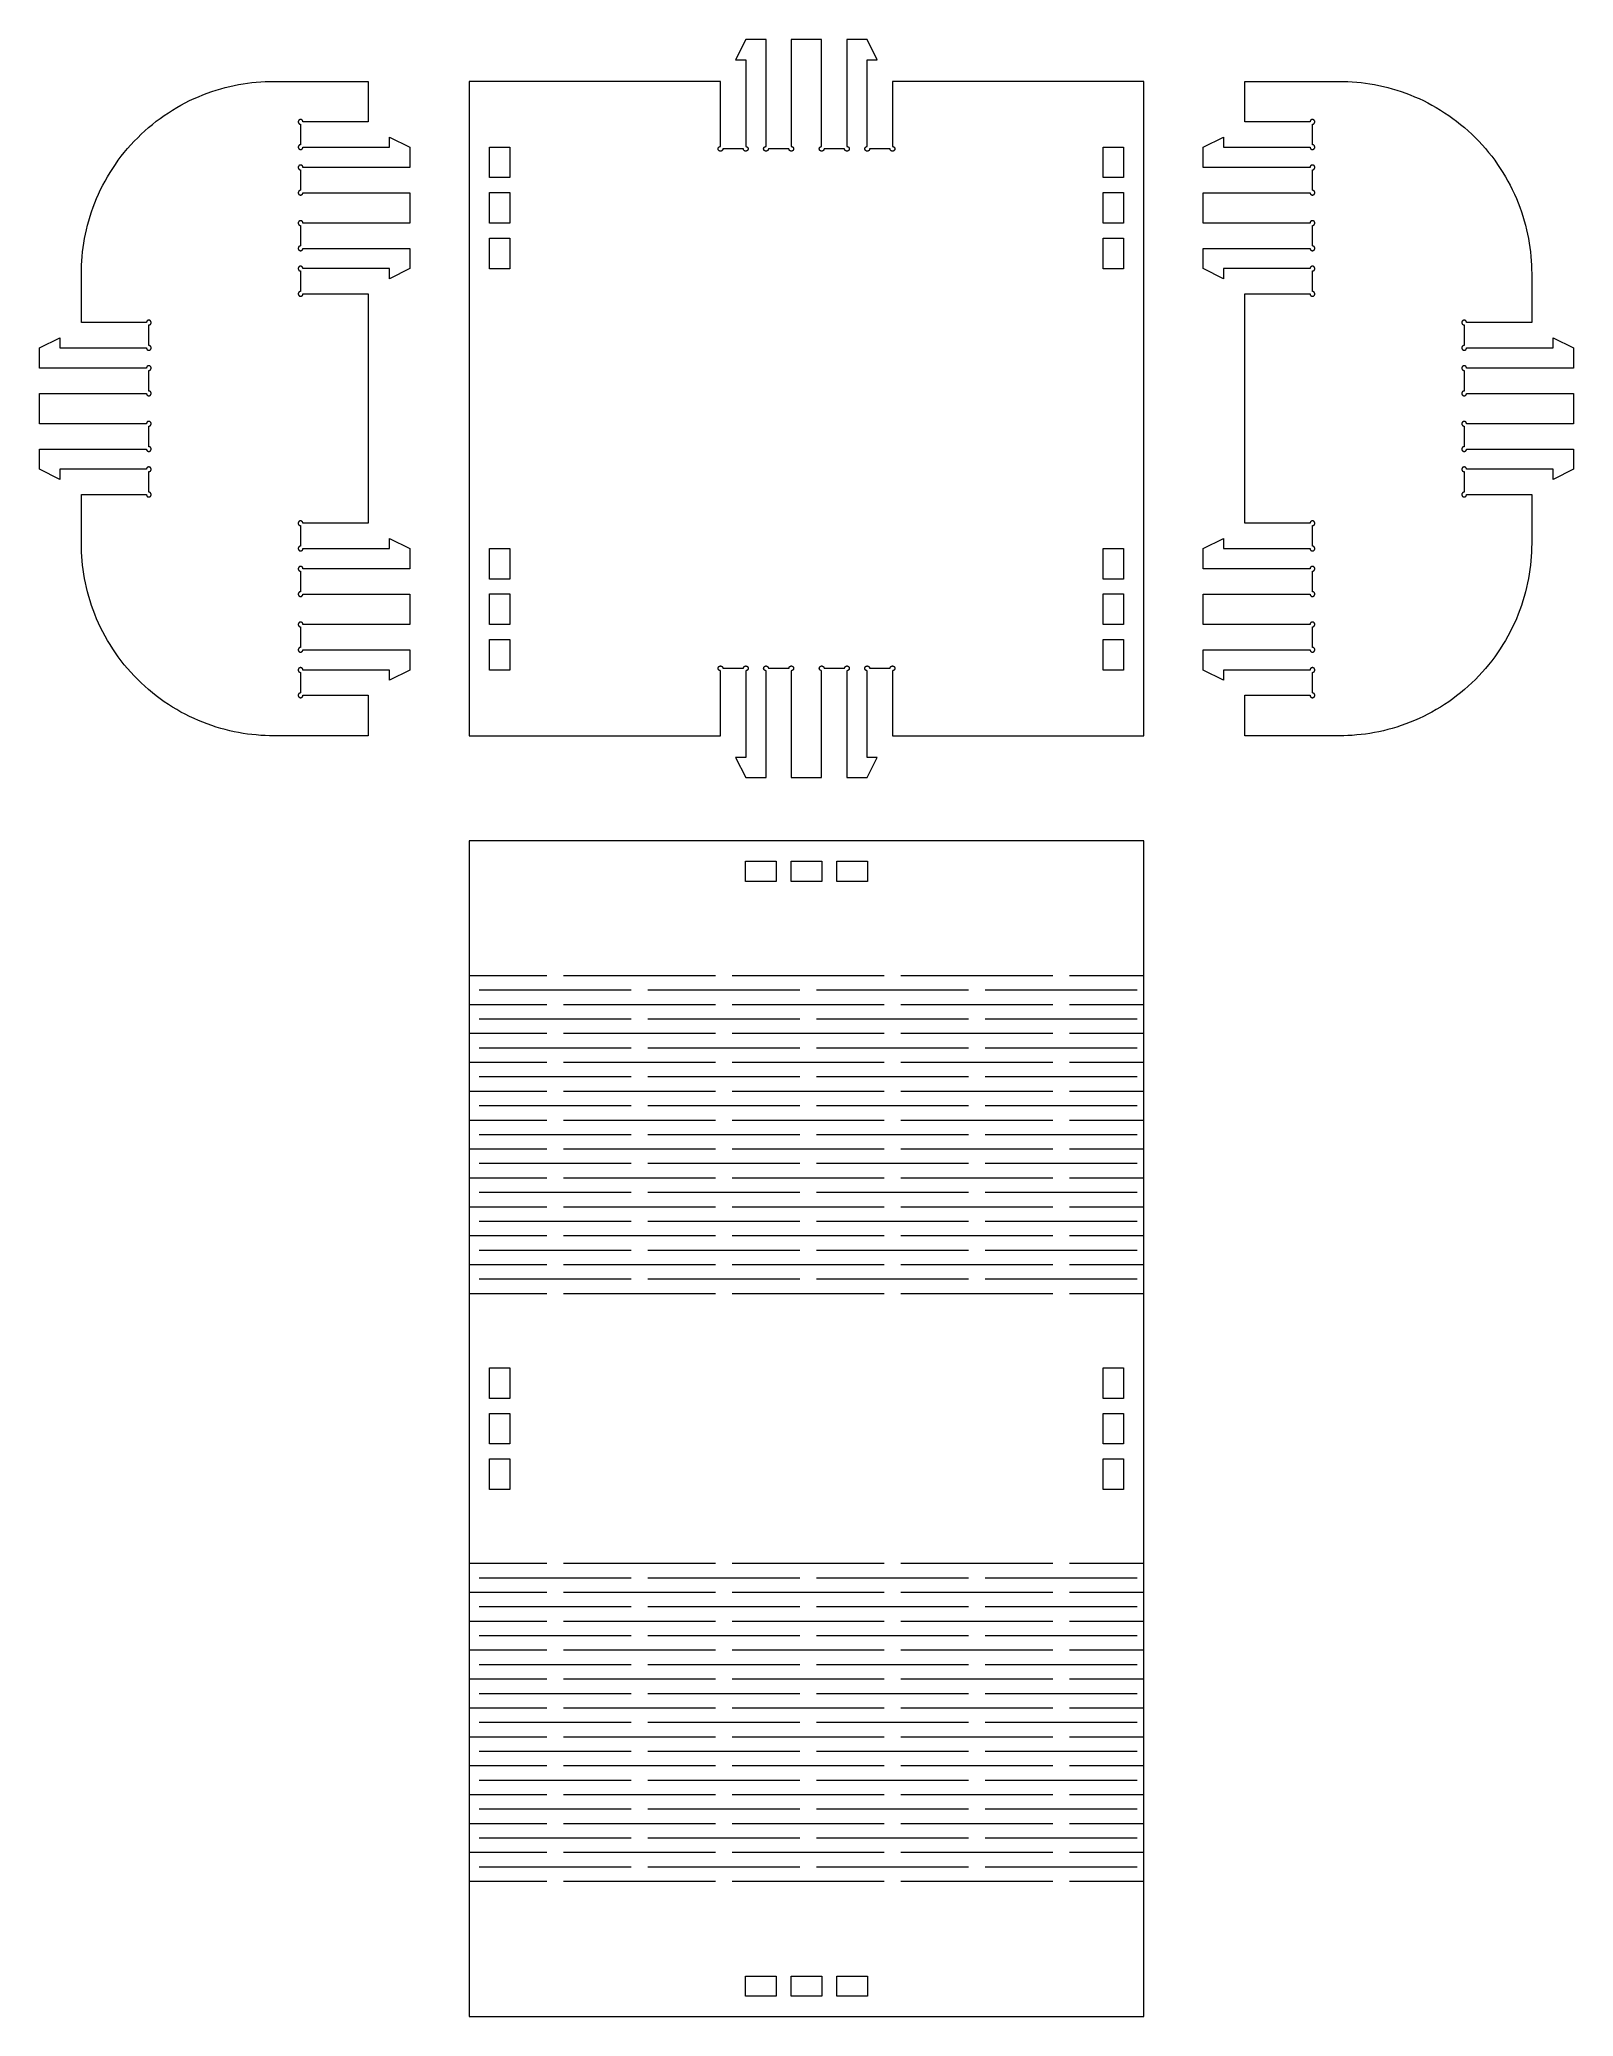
# Model space of a CAD drawing. Header units: millimetres. Extents: x 555 to 783, y 300 to 593.
import ezdxf

# ---------------------------------------------------------------- set-up
doc = ezdxf.new("R2010")
doc.units = ezdxf.units.MM
doc.header["$MEASUREMENT"] = 0
doc.layers.add('2d laser', color=18, linetype='Continuous', true_color=0x000000)

msp = doc.modelspace()

# ---------------------------------------------------------------- linework, layer by layer
at = {"layer": '2d laser', "lineweight": 0}
for points in [[(660.08, 593.04), (658.58, 590.04)], [(663.08, 593.04), (660.08, 593.04)], [(663.08, 586.84), (663.08, 593.04)], [(671.33, 593.04), (666.83, 593.04)], [(666.83, 593.04), (666.83, 586.84)], [(671.33, 586.84), (671.33, 593.04)], [(678.08, 593.04), (675.08, 593.04)], [(675.08, 593.04), (675.08, 586.84)], [(679.58, 590.04), (678.08, 593.04)], [(658.58, 590.04), (660.08, 590.04)], [(660.08, 590.04), (660.08, 586.84)], [(678.08, 586.84), (678.08, 590.04)], [(678.08, 590.04), (679.58, 590.04)], [(561.58, 558.34), (561.59, 558.97), (561.61, 559.61), (561.64, 560.25), (561.69, 560.9), (561.76, 561.55), (561.84, 562.21), (561.94, 562.87), (562.06, 563.53), (562.19, 564.19), (562.33, 564.85), (562.5, 565.52), (562.68, 566.18), (562.88, 566.85), (563.1, 567.51), (563.33, 568.17), (563.58, 568.83), (563.85, 569.49), (564.14, 570.14), (564.44, 570.79), (564.76, 571.43), (565.1, 572.07), (565.46, 572.7), (565.83, 573.32), (566.23, 573.94), (566.63, 574.54), (567.06, 575.14), (567.5, 575.73), (567.95, 576.3), (568.43, 576.87), (568.91, 577.42), (569.41, 577.96), (569.93, 578.49), (570.46, 579.01), (571, 579.51), (571.55, 579.99), (572.12, 580.47), (572.69, 580.92), (573.28, 581.36), (573.88, 581.79), (574.48, 582.19), (575.1, 582.59), (575.72, 582.96), (576.35, 583.32), (576.99, 583.66), (577.63, 583.98), (578.28, 584.28), (578.93, 584.57), (579.59, 584.84), (580.25, 585.09), (580.91, 585.32), (581.57, 585.54), (582.24, 585.74), (582.9, 585.92), (583.57, 586.09), (584.23, 586.23), (584.89, 586.36), (585.55, 586.48), (586.21, 586.58), (586.87, 586.66), (587.52, 586.72), (588.17, 586.78), (588.81, 586.81), (589.45, 586.83), (590.08, 586.84)], [(590.08, 586.84), (604.08, 586.84)], [(604.08, 586.84), (604.08, 580.84)], [(656.33, 586.84), (619.08, 586.84)], [(619.08, 586.84), (619.08, 489.84)], [(656.33, 577.19), (656.33, 586.84)], [(660.08, 586.84), (660.08, 577.19)], [(663.08, 577.19), (663.08, 586.84)], [(666.83, 586.84), (666.83, 577.19)], [(671.33, 577.19), (671.33, 586.84)], [(675.08, 586.84), (675.08, 577.19)], [(678.08, 577.19), (678.08, 586.84)], [(719.08, 586.84), (681.83, 586.84)], [(681.83, 586.84), (681.83, 577.19)], [(719.08, 489.84), (719.08, 586.84)], [(734.09, 580.84), (734.09, 586.84)], [(734.09, 586.84), (748.09, 586.84)], [(748.09, 586.84), (748.72, 586.83), (749.36, 586.81), (750, 586.78), (750.65, 586.72), (751.3, 586.66), (751.95, 586.58), (752.61, 586.48), (753.27, 586.36), (753.93, 586.23), (754.6, 586.09), (755.26, 585.92), (755.93, 585.74), (756.59, 585.54), (757.26, 585.32), (757.92, 585.09), (758.58, 584.84), (759.23, 584.57), (759.89, 584.28), (760.53, 583.98), (761.18, 583.66), (761.81, 583.32), (762.44, 582.96), (763.07, 582.59), (763.68, 582.19), (764.29, 581.79), (764.89, 581.36), (765.47, 580.92), (766.05, 580.47), (766.62, 579.99), (767.17, 579.51), (767.71, 579.01), (768.24, 578.49), (768.75, 577.96), (769.25, 577.42), (769.74, 576.87), (770.21, 576.3), (770.67, 575.73), (771.11, 575.14), (771.53, 574.54), (771.94, 573.94), (772.33, 573.32), (772.71, 572.7), (773.06, 572.07), (773.4, 571.43), (773.72, 570.79), (774.03, 570.14), (774.32, 569.49), (774.59, 568.83), (774.84, 568.17), (775.07, 567.51), (775.29, 566.85), (775.49, 566.18), (775.67, 565.52), (775.83, 564.85), (775.98, 564.19), (776.11, 563.53), (776.22, 562.87), (776.32, 562.21), (776.4, 561.55), (776.47, 560.9), (776.52, 560.25), (776.56, 559.61), (776.58, 558.97), (776.59, 558.34)], [(594.43, 580.84), (594.43, 580.85), (594.43, 580.86), (594.43, 580.86), (594.43, 580.87), (594.43, 580.88), (594.43, 580.88), (594.43, 580.89), (594.43, 580.9), (594.42, 580.9), (594.42, 580.91), (594.42, 580.91), (594.42, 580.92), (594.42, 580.93), (594.42, 580.93), (594.42, 580.94), (594.41, 580.95), (594.41, 580.95), (594.41, 580.96), (594.41, 580.96), (594.4, 580.97), (594.4, 580.98), (594.4, 580.98), (594.4, 580.99), (594.39, 580.99), (594.39, 581), (594.39, 581.01), (594.38, 581.01), (594.38, 581.02), (594.38, 581.02), (594.37, 581.03), (594.37, 581.03), (594.37, 581.04), (594.36, 581.05), (594.36, 581.05), (594.36, 581.06), (594.35, 581.06), (594.35, 581.07), (594.34, 581.07), (594.34, 581.08), (594.33, 581.08), (594.33, 581.09), (594.32, 581.09), (594.32, 581.09), (594.31, 581.1), (594.31, 581.1), (594.3, 581.11), (594.3, 581.11), (594.29, 581.12), (594.29, 581.12), (594.28, 581.12), (594.28, 581.13), (594.27, 581.13), (594.27, 581.13), (594.26, 581.14), (594.26, 581.14), (594.25, 581.14), (594.25, 581.15), (594.24, 581.15), (594.24, 581.15), (594.23, 581.16), (594.22, 581.16), (594.21, 581.16), (594.2, 581.17), (594.2, 581.17), (594.19, 581.17), (594.18, 581.17), (594.18, 581.18), (594.17, 581.18), (594.17, 581.18), (594.16, 581.18), (594.15, 581.18), (594.15, 581.18), (594.14, 581.18), (594.14, 581.19), (594.13, 581.19), (594.12, 581.19), (594.12, 581.19), (594.11, 581.19), (594.1, 581.19), (594.1, 581.19), (594.09, 581.19), (594.08, 581.19), (594.08, 581.19), (594.07, 581.19), (594.06, 581.19), (594.06, 581.19), (594.05, 581.19), (594.04, 581.19), (594.04, 581.19), (594.03, 581.19), (594.02, 581.19), (594.02, 581.18), (594.01, 581.18), (594, 581.18), (594, 581.18), (593.99, 581.18), (593.99, 581.18), (593.98, 581.18), (593.97, 581.17), (593.97, 581.17), (593.96, 581.17), (593.95, 581.17), (593.95, 581.16), (593.94, 581.16), (593.94, 581.16), (593.93, 581.16), (593.92, 581.15), (593.92, 581.15), (593.91, 581.15), (593.91, 581.14), (593.9, 581.14), (593.9, 581.14), (593.89, 581.13), (593.89, 581.13), (593.88, 581.13), (593.87, 581.12), (593.87, 581.12), (593.86, 581.12), (593.86, 581.11), (593.85, 581.11), (593.85, 581.1), (593.85, 581.1), (593.84, 581.1), (593.83, 581.09), (593.82, 581.08), (593.82, 581.07), (593.82, 581.07), (593.81, 581.06), (593.81, 581.06), (593.8, 581.05), (593.8, 581.05), (593.8, 581.04), (593.79, 581.04), (593.79, 581.03), (593.79, 581.03), (593.78, 581.02), (593.78, 581.02), (593.78, 581.01), (593.77, 581.01), (593.77, 581), (593.77, 581), (593.76, 580.99), (593.76, 580.98), (593.76, 580.98), (593.76, 580.97), (593.75, 580.97), (593.75, 580.96), (593.75, 580.95), (593.75, 580.95), (593.74, 580.94), (593.74, 580.93), (593.74, 580.93), (593.74, 580.92), (593.74, 580.91), (593.74, 580.91), (593.74, 580.9), (593.73, 580.9), (593.73, 580.89), (593.73, 580.88), (593.73, 580.88), (593.73, 580.87), (593.73, 580.86), (593.73, 580.86), (593.73, 580.85), (593.73, 580.84), (593.73, 580.84), (593.73, 580.83), (593.73, 580.82), (593.73, 580.82), (593.73, 580.81), (593.73, 580.8), (593.73, 580.8), (593.73, 580.79), (593.73, 580.78), (593.74, 580.78), (593.74, 580.77), (593.74, 580.77), (593.74, 580.76), (593.74, 580.75), (593.74, 580.75), (593.74, 580.74), (593.75, 580.73), (593.75, 580.73), (593.75, 580.72), (593.75, 580.72), (593.76, 580.71), (593.76, 580.69), (593.76, 580.69), (593.77, 580.68), (593.77, 580.68), (593.77, 580.67), (593.78, 580.67), (593.78, 580.66), (593.78, 580.66), (593.79, 580.65), (593.79, 580.65), (593.79, 580.64), (593.8, 580.63), (593.8, 580.63), (593.8, 580.62), (593.81, 580.62), (593.81, 580.61), (593.82, 580.61), (593.82, 580.6), (593.82, 580.6), (593.83, 580.6), (593.83, 580.59), (593.84, 580.59), (593.84, 580.58), (593.85, 580.58), (593.85, 580.57), (593.86, 580.57), (593.86, 580.56), (593.87, 580.56), (593.87, 580.56), (593.88, 580.55), (593.89, 580.55), (593.89, 580.55), (593.9, 580.54), (593.9, 580.54), (593.91, 580.53), (593.91, 580.53), (593.92, 580.53), (593.93, 580.53), (593.93, 580.52), (593.94, 580.52), (593.94, 580.52), (593.95, 580.51), (593.96, 580.51), (593.96, 580.51), (593.97, 580.51), (593.97, 580.51), (593.98, 580.5), (593.99, 580.5), (593.99, 580.5), (594, 580.5), (594.01, 580.5), (594.01, 580.5), (594.02, 580.5), (594.02, 580.49), (594.03, 580.49), (594.04, 580.49), (594.04, 580.49), (594.05, 580.49), (594.06, 580.49), (594.06, 580.49), (594.07, 580.49), (594.08, 580.49)], [(594.08, 580.49), (594.08, 577.44)], [(604.08, 580.84), (594.43, 580.84)], [(743.74, 580.84), (734.09, 580.84)], [(744.09, 580.49), (744.1, 580.49), (744.1, 580.49), (744.11, 580.49), (744.12, 580.49), (744.12, 580.49), (744.13, 580.49), (744.14, 580.49), (744.14, 580.49), (744.15, 580.5), (744.15, 580.5), (744.16, 580.5), (744.17, 580.5), (744.17, 580.5), (744.18, 580.5), (744.19, 580.5), (744.19, 580.51), (744.2, 580.51), (744.2, 580.51), (744.21, 580.51), (744.22, 580.51), (744.22, 580.52), (744.23, 580.52), (744.23, 580.52), (744.24, 580.53), (744.25, 580.53), (744.25, 580.53), (744.26, 580.53), (744.26, 580.54), (744.27, 580.54), (744.28, 580.55), (744.28, 580.55), (744.29, 580.55), (744.29, 580.56), (744.3, 580.56), (744.3, 580.56), (744.31, 580.57), (744.31, 580.57), (744.32, 580.58), (744.32, 580.58), (744.33, 580.59), (744.33, 580.59), (744.34, 580.6), (744.34, 580.6), (744.35, 580.6), (744.35, 580.61), (744.35, 580.61), (744.36, 580.62), (744.36, 580.62), (744.37, 580.63), (744.37, 580.63), (744.37, 580.64), (744.38, 580.65), (744.38, 580.65), (744.38, 580.66), (744.39, 580.66), (744.39, 580.67), (744.39, 580.67), (744.4, 580.68), (744.4, 580.68), (744.4, 580.69), (744.4, 580.69), (744.41, 580.71), (744.41, 580.72), (744.42, 580.72), (744.42, 580.73), (744.42, 580.73), (744.42, 580.74), (744.42, 580.75), (744.43, 580.75), (744.43, 580.76), (744.43, 580.77), (744.43, 580.77), (744.43, 580.78), (744.43, 580.78), (744.43, 580.79), (744.43, 580.8), (744.43, 580.8), (744.43, 580.81), (744.44, 580.82), (744.44, 580.82), (744.44, 580.83), (744.44, 580.84), (744.44, 580.84), (744.44, 580.85), (744.44, 580.86), (744.44, 580.86), (744.43, 580.87), (744.43, 580.88), (744.43, 580.88), (744.43, 580.89), (744.43, 580.9), (744.43, 580.9), (744.43, 580.91), (744.43, 580.91), (744.43, 580.92), (744.42, 580.93), (744.42, 580.93), (744.42, 580.94), (744.42, 580.95), (744.42, 580.95), (744.42, 580.96), (744.41, 580.97), (744.41, 580.97), (744.41, 580.98), (744.41, 580.98), (744.4, 580.99), (744.4, 581), (744.4, 581), (744.39, 581.01), (744.39, 581.01), (744.39, 581.02), (744.38, 581.02), (744.38, 581.03), (744.38, 581.03), (744.37, 581.04), (744.37, 581.04), (744.37, 581.05), (744.36, 581.05), (744.36, 581.06), (744.35, 581.06), (744.35, 581.07), (744.35, 581.07), (744.34, 581.08), (744.33, 581.09), (744.32, 581.1), (744.32, 581.1), (744.32, 581.1), (744.31, 581.11), (744.31, 581.11), (744.3, 581.12), (744.3, 581.12), (744.29, 581.12), (744.29, 581.13), (744.28, 581.13), (744.28, 581.13), (744.27, 581.14), (744.26, 581.14), (744.26, 581.14), (744.25, 581.15), (744.25, 581.15), (744.24, 581.15), (744.24, 581.16), (744.23, 581.16), (744.22, 581.16), (744.22, 581.16), (744.21, 581.17), (744.21, 581.17), (744.2, 581.17), (744.19, 581.17), (744.19, 581.18), (744.18, 581.18), (744.17, 581.18), (744.17, 581.18), (744.16, 581.18), (744.15, 581.18), (744.15, 581.18), (744.14, 581.19), (744.13, 581.19), (744.13, 581.19), (744.12, 581.19), (744.12, 581.19), (744.11, 581.19), (744.1, 581.19), (744.1, 581.19), (744.09, 581.19), (744.08, 581.19), (744.08, 581.19), (744.07, 581.19), (744.06, 581.19), (744.06, 581.19), (744.05, 581.19), (744.04, 581.19), (744.04, 581.19), (744.03, 581.19), (744.02, 581.18), (744.02, 581.18), (744.01, 581.18), (744.01, 581.18), (744, 581.18), (743.99, 581.18), (743.99, 581.18), (743.98, 581.17), (743.98, 581.17), (743.97, 581.17), (743.96, 581.17), (743.95, 581.16), (743.94, 581.16), (743.94, 581.16), (743.93, 581.15), (743.92, 581.15), (743.92, 581.15), (743.91, 581.14), (743.91, 581.14), (743.9, 581.14), (743.9, 581.13), (743.89, 581.13), (743.89, 581.13), (743.88, 581.12), (743.88, 581.12), (743.87, 581.12), (743.87, 581.11), (743.86, 581.11), (743.86, 581.1), (743.85, 581.1), (743.85, 581.09), (743.84, 581.09), (743.84, 581.09), (743.83, 581.08), (743.83, 581.08), (743.82, 581.07), (743.82, 581.07), (743.81, 581.06), (743.81, 581.06), (743.81, 581.05), (743.8, 581.05), (743.8, 581.04), (743.8, 581.03), (743.79, 581.03), (743.79, 581.02), (743.78, 581.02), (743.78, 581.01), (743.78, 581.01), (743.77, 581), (743.77, 580.99), (743.77, 580.99), (743.77, 580.98), (743.76, 580.98), (743.76, 580.97), (743.76, 580.96), (743.76, 580.96), (743.75, 580.95), (743.75, 580.95), (743.75, 580.94), (743.75, 580.93), (743.75, 580.93), (743.75, 580.92), (743.74, 580.91), (743.74, 580.91), (743.74, 580.9), (743.74, 580.9), (743.74, 580.89), (743.74, 580.88), (743.74, 580.88), (743.74, 580.87), (743.74, 580.86), (743.74, 580.86), (743.74, 580.85), (743.74, 580.84)], [(744.09, 577.44), (744.09, 580.49)], [(594.08, 577.44), (594.07, 577.44), (594.06, 577.44), (594.06, 577.44), (594.05, 577.44), (594.04, 577.44), (594.04, 577.44), (594.03, 577.44), (594.02, 577.44), (594.02, 577.43), (594.01, 577.43), (594.01, 577.43), (594, 577.43), (593.99, 577.43), (593.99, 577.43), (593.98, 577.43), (593.97, 577.42), (593.97, 577.42), (593.96, 577.42), (593.96, 577.42), (593.95, 577.41), (593.94, 577.41), (593.94, 577.41), (593.93, 577.41), (593.93, 577.4), (593.92, 577.4), (593.91, 577.4), (593.91, 577.39), (593.9, 577.39), (593.9, 577.39), (593.89, 577.38), (593.89, 577.38), (593.88, 577.38), (593.87, 577.37), (593.87, 577.37), (593.86, 577.37), (593.86, 577.36), (593.85, 577.36), (593.85, 577.35), (593.84, 577.35), (593.84, 577.34), (593.83, 577.34), (593.83, 577.33), (593.82, 577.33), (593.82, 577.32), (593.82, 577.32), (593.81, 577.32), (593.81, 577.31), (593.8, 577.31), (593.8, 577.3), (593.8, 577.29), (593.79, 577.29), (593.79, 577.28), (593.79, 577.28), (593.78, 577.27), (593.78, 577.27), (593.78, 577.26), (593.77, 577.26), (593.77, 577.25), (593.77, 577.25), (593.76, 577.24), (593.76, 577.23), (593.76, 577.22), (593.75, 577.21), (593.75, 577.21), (593.75, 577.2), (593.75, 577.19), (593.74, 577.19), (593.74, 577.18), (593.74, 577.18), (593.74, 577.17), (593.74, 577.16), (593.74, 577.16), (593.74, 577.15), (593.73, 577.15), (593.73, 577.14), (593.73, 577.13), (593.73, 577.13), (593.73, 577.12), (593.73, 577.11), (593.73, 577.11), (593.73, 577.1), (593.73, 577.09), (593.73, 577.09), (593.73, 577.08), (593.73, 577.07), (593.73, 577.07), (593.73, 577.06), (593.73, 577.05), (593.73, 577.05), (593.73, 577.04), (593.73, 577.03), (593.74, 577.03), (593.74, 577.02), (593.74, 577.02), (593.74, 577.01), (593.74, 577), (593.74, 577), (593.74, 576.99), (593.75, 576.98), (593.75, 576.98), (593.75, 576.97), (593.75, 576.96), (593.76, 576.96), (593.76, 576.95), (593.76, 576.95), (593.76, 576.94), (593.77, 576.93), (593.77, 576.93), (593.77, 576.92), (593.78, 576.92), (593.78, 576.91), (593.78, 576.91), (593.79, 576.9), (593.79, 576.9), (593.79, 576.89), (593.8, 576.88), (593.8, 576.88), (593.8, 576.87), (593.81, 576.87), (593.81, 576.87), (593.82, 576.86), (593.82, 576.86), (593.82, 576.85), (593.83, 576.84), (593.84, 576.83), (593.85, 576.83), (593.85, 576.83), (593.85, 576.82), (593.86, 576.82), (593.86, 576.81), (593.87, 576.81), (593.87, 576.81), (593.88, 576.8), (593.89, 576.8), (593.89, 576.8), (593.9, 576.79), (593.9, 576.79), (593.91, 576.79), (593.91, 576.78), (593.92, 576.78), (593.92, 576.78), (593.93, 576.77), (593.94, 576.77), (593.94, 576.77), (593.95, 576.77), (593.95, 576.76), (593.96, 576.76), (593.97, 576.76), (593.97, 576.76), (593.98, 576.75), (593.99, 576.75), (593.99, 576.75), (594, 576.75), (594, 576.75), (594.01, 576.75), (594.02, 576.75), (594.02, 576.74), (594.03, 576.74), (594.04, 576.74), (594.04, 576.74), (594.05, 576.74), (594.06, 576.74), (594.06, 576.74), (594.07, 576.74), (594.08, 576.74), (594.08, 576.74), (594.09, 576.74), (594.1, 576.74), (594.1, 576.74), (594.11, 576.74), (594.12, 576.74), (594.12, 576.74), (594.13, 576.74), (594.14, 576.74), (594.14, 576.75), (594.15, 576.75), (594.15, 576.75), (594.16, 576.75), (594.17, 576.75), (594.17, 576.75), (594.18, 576.75), (594.18, 576.76), (594.19, 576.76), (594.2, 576.76), (594.2, 576.76), (594.21, 576.77), (594.22, 576.77), (594.23, 576.77), (594.24, 576.78), (594.24, 576.78), (594.25, 576.78), (594.25, 576.79), (594.26, 576.79), (594.26, 576.79), (594.27, 576.8), (594.27, 576.8), (594.28, 576.8), (594.28, 576.81), (594.29, 576.81), (594.29, 576.81), (594.3, 576.82), (594.3, 576.82), (594.31, 576.83), (594.31, 576.83), (594.32, 576.83), (594.32, 576.84), (594.33, 576.84), (594.33, 576.85), (594.34, 576.85), (594.34, 576.86), (594.35, 576.86), (594.35, 576.87), (594.36, 576.87), (594.36, 576.88), (594.36, 576.88), (594.37, 576.89), (594.37, 576.9), (594.37, 576.9), (594.38, 576.91), (594.38, 576.91), (594.38, 576.92), (594.39, 576.92), (594.39, 576.93), (594.39, 576.94), (594.4, 576.94), (594.4, 576.95), (594.4, 576.95), (594.4, 576.96), (594.41, 576.97), (594.41, 576.97), (594.41, 576.98), (594.41, 576.98), (594.42, 576.99), (594.42, 577), (594.42, 577), (594.42, 577.01), (594.42, 577.02), (594.42, 577.02), (594.42, 577.03), (594.43, 577.03), (594.43, 577.04), (594.43, 577.05), (594.43, 577.05), (594.43, 577.06), (594.43, 577.07), (594.43, 577.07), (594.43, 577.08), (594.43, 577.09)], [(607.28, 577.09), (607.28, 578.59)], [(607.28, 578.59), (610.28, 577.09)], [(727.89, 577.09), (730.89, 578.59)], [(730.89, 578.59), (730.89, 577.09)], [(743.74, 577.09), (743.74, 577.08), (743.74, 577.07), (743.74, 577.07), (743.74, 577.06), (743.74, 577.05), (743.74, 577.05), (743.74, 577.04), (743.74, 577.03), (743.74, 577.03), (743.74, 577.02), (743.74, 577.02), (743.75, 577.01), (743.75, 577), (743.75, 577), (743.75, 576.99), (743.75, 576.98), (743.75, 576.98), (743.76, 576.97), (743.76, 576.97), (743.76, 576.96), (743.76, 576.95), (743.77, 576.95), (743.77, 576.94), (743.77, 576.94), (743.77, 576.93), (743.78, 576.92), (743.78, 576.92), (743.78, 576.91), (743.79, 576.91), (743.79, 576.9), (743.8, 576.9), (743.8, 576.89), (743.8, 576.88), (743.81, 576.88), (743.81, 576.87), (743.81, 576.87), (743.82, 576.86), (743.82, 576.86), (743.83, 576.85), (743.83, 576.85), (743.84, 576.84), (743.84, 576.84), (743.85, 576.83), (743.85, 576.83), (743.86, 576.83), (743.86, 576.82), (743.87, 576.82), (743.87, 576.81), (743.88, 576.81), (743.88, 576.81), (743.89, 576.8), (743.89, 576.8), (743.9, 576.8), (743.9, 576.79), (743.91, 576.79), (743.91, 576.79), (743.92, 576.78), (743.92, 576.78), (743.93, 576.78), (743.94, 576.77), (743.94, 576.77), (743.95, 576.77), (743.96, 576.76), (743.97, 576.76), (743.98, 576.76), (743.98, 576.76), (743.99, 576.75), (743.99, 576.75), (744, 576.75), (744.01, 576.75), (744.01, 576.75), (744.02, 576.75), (744.02, 576.75), (744.03, 576.74), (744.04, 576.74), (744.04, 576.74), (744.05, 576.74), (744.06, 576.74), (744.06, 576.74), (744.07, 576.74), (744.08, 576.74), (744.08, 576.74), (744.09, 576.74), (744.1, 576.74), (744.1, 576.74), (744.11, 576.74), (744.12, 576.74), (744.12, 576.74), (744.13, 576.74), (744.13, 576.74), (744.14, 576.74), (744.15, 576.75), (744.15, 576.75), (744.16, 576.75), (744.17, 576.75), (744.17, 576.75), (744.18, 576.75), (744.19, 576.75), (744.19, 576.76), (744.2, 576.76), (744.21, 576.76), (744.21, 576.76), (744.22, 576.77), (744.22, 576.77), (744.23, 576.77), (744.24, 576.77), (744.24, 576.78), (744.25, 576.78), (744.25, 576.78), (744.26, 576.79), (744.26, 576.79), (744.27, 576.79), (744.28, 576.8), (744.28, 576.8), (744.29, 576.8), (744.29, 576.81), (744.3, 576.81), (744.3, 576.81), (744.31, 576.82), (744.31, 576.82), (744.32, 576.83), (744.32, 576.83), (744.32, 576.83), (744.33, 576.84), (744.34, 576.85), (744.35, 576.86), (744.35, 576.86), (744.35, 576.87), (744.36, 576.87), (744.36, 576.87), (744.37, 576.88), (744.37, 576.88), (744.37, 576.89), (744.38, 576.9), (744.38, 576.9), (744.38, 576.91), (744.39, 576.91), (744.39, 576.92), (744.39, 576.92), (744.4, 576.93), (744.4, 576.93), (744.4, 576.94), (744.41, 576.95), (744.41, 576.95), (744.41, 576.96), (744.41, 576.96), (744.42, 576.97), (744.42, 576.98), (744.42, 576.98), (744.42, 576.99), (744.42, 577), (744.42, 577), (744.43, 577.01), (744.43, 577.02), (744.43, 577.02), (744.43, 577.03), (744.43, 577.03), (744.43, 577.04), (744.43, 577.05), (744.43, 577.05), (744.43, 577.06), (744.44, 577.07), (744.44, 577.07), (744.44, 577.08), (744.44, 577.09), (744.44, 577.09), (744.44, 577.1), (744.44, 577.11), (744.44, 577.11), (744.43, 577.12), (744.43, 577.13), (744.43, 577.13), (744.43, 577.14), (744.43, 577.15), (744.43, 577.15), (744.43, 577.16), (744.43, 577.16), (744.43, 577.17), (744.43, 577.18), (744.42, 577.18), (744.42, 577.19), (744.42, 577.19), (744.42, 577.2), (744.42, 577.21), (744.41, 577.21), (744.41, 577.22), (744.4, 577.23), (744.4, 577.24), (744.4, 577.25), (744.4, 577.25), (744.39, 577.26), (744.39, 577.26), (744.39, 577.27), (744.38, 577.27), (744.38, 577.28), (744.38, 577.28), (744.37, 577.29), (744.37, 577.29), (744.37, 577.3), (744.36, 577.31), (744.36, 577.31), (744.35, 577.32), (744.35, 577.32), (744.35, 577.32), (744.34, 577.33), (744.34, 577.33), (744.33, 577.34), (744.33, 577.34), (744.32, 577.35), (744.32, 577.35), (744.31, 577.36), (744.31, 577.36), (744.3, 577.37), (744.3, 577.37), (744.29, 577.37), (744.29, 577.38), (744.28, 577.38), (744.28, 577.38), (744.27, 577.39), (744.26, 577.39), (744.26, 577.39), (744.25, 577.4), (744.25, 577.4), (744.24, 577.4), (744.23, 577.41), (744.23, 577.41), (744.22, 577.41), (744.22, 577.41), (744.21, 577.42), (744.2, 577.42), (744.2, 577.42), (744.19, 577.42), (744.19, 577.43), (744.18, 577.43), (744.17, 577.43), (744.17, 577.43), (744.16, 577.43), (744.15, 577.43), (744.15, 577.43), (744.14, 577.44), (744.14, 577.44), (744.13, 577.44), (744.12, 577.44), (744.12, 577.44), (744.11, 577.44), (744.1, 577.44), (744.1, 577.44), (744.09, 577.44)], [(594.43, 574.09), (594.43, 574.1), (594.43, 574.11), (594.43, 574.11), (594.43, 574.12), (594.43, 574.13), (594.43, 574.13), (594.43, 574.14), (594.43, 574.15), (594.42, 574.15), (594.42, 574.16), (594.42, 574.16), (594.42, 574.17), (594.42, 574.18), (594.42, 574.18), (594.42, 574.19), (594.41, 574.2), (594.41, 574.2), (594.41, 574.21), (594.41, 574.21), (594.4, 574.22), (594.4, 574.23), (594.4, 574.23), (594.4, 574.24), (594.39, 574.24), (594.39, 574.25), (594.39, 574.26), (594.38, 574.26), (594.38, 574.27), (594.38, 574.27), (594.37, 574.28), (594.37, 574.28), (594.37, 574.29), (594.36, 574.3), (594.36, 574.3), (594.36, 574.31), (594.35, 574.31), (594.35, 574.32), (594.34, 574.32), (594.34, 574.33), (594.33, 574.33), (594.33, 574.34), (594.32, 574.34), (594.32, 574.34), (594.31, 574.35), (594.31, 574.35), (594.3, 574.36), (594.3, 574.36), (594.29, 574.37), (594.29, 574.37), (594.28, 574.37), (594.28, 574.38), (594.27, 574.38), (594.27, 574.38), (594.26, 574.39), (594.26, 574.39), (594.25, 574.39), (594.25, 574.4), (594.24, 574.4), (594.24, 574.4), (594.23, 574.41), (594.22, 574.41), (594.21, 574.41), (594.2, 574.42), (594.2, 574.42), (594.19, 574.42), (594.18, 574.42), (594.18, 574.43), (594.17, 574.43), (594.17, 574.43), (594.16, 574.43), (594.15, 574.43), (594.15, 574.43), (594.14, 574.43), (594.14, 574.44), (594.13, 574.44), (594.12, 574.44), (594.12, 574.44), (594.11, 574.44), (594.1, 574.44), (594.1, 574.44), (594.09, 574.44), (594.08, 574.44), (594.08, 574.44), (594.07, 574.44), (594.06, 574.44), (594.06, 574.44), (594.05, 574.44), (594.04, 574.44), (594.04, 574.44), (594.03, 574.44), (594.02, 574.44), (594.02, 574.43), (594.01, 574.43), (594, 574.43), (594, 574.43), (593.99, 574.43), (593.99, 574.43), (593.98, 574.43), (593.97, 574.42), (593.97, 574.42), (593.96, 574.42), (593.95, 574.42), (593.95, 574.41), (593.94, 574.41), (593.94, 574.41), (593.93, 574.41), (593.92, 574.4), (593.92, 574.4), (593.91, 574.4), (593.91, 574.39), (593.9, 574.39), (593.9, 574.39), (593.89, 574.38), (593.89, 574.38), (593.88, 574.38), (593.87, 574.37), (593.87, 574.37), (593.86, 574.37), (593.86, 574.36), (593.85, 574.36), (593.85, 574.35), (593.85, 574.35), (593.84, 574.35), (593.83, 574.34), (593.82, 574.33), (593.82, 574.32), (593.82, 574.32), (593.81, 574.31), (593.81, 574.31), (593.8, 574.3), (593.8, 574.3), (593.8, 574.29), (593.79, 574.29), (593.79, 574.28), (593.79, 574.28), (593.78, 574.27), (593.78, 574.27), (593.78, 574.26), (593.77, 574.26), (593.77, 574.25), (593.77, 574.25), (593.76, 574.24), (593.76, 574.23), (593.76, 574.23), (593.76, 574.22), (593.75, 574.22), (593.75, 574.21), (593.75, 574.2), (593.75, 574.2), (593.74, 574.19), (593.74, 574.18), (593.74, 574.18), (593.74, 574.17), (593.74, 574.16), (593.74, 574.16), (593.74, 574.15), (593.73, 574.15), (593.73, 574.14), (593.73, 574.13), (593.73, 574.13), (593.73, 574.12), (593.73, 574.11), (593.73, 574.11), (593.73, 574.1), (593.73, 574.09), (593.73, 574.09), (593.73, 574.08), (593.73, 574.07), (593.73, 574.07), (593.73, 574.06), (593.73, 574.05), (593.73, 574.05), (593.73, 574.04), (593.73, 574.03), (593.74, 574.03), (593.74, 574.02), (593.74, 574.02), (593.74, 574.01), (593.74, 574), (593.74, 574), (593.74, 573.99), (593.75, 573.98), (593.75, 573.98), (593.75, 573.97), (593.75, 573.97), (593.76, 573.96), (593.76, 573.94), (593.76, 573.94), (593.77, 573.93), (593.77, 573.93), (593.77, 573.92), (593.78, 573.92), (593.78, 573.91), (593.78, 573.91), (593.79, 573.9), (593.79, 573.9), (593.79, 573.89), (593.8, 573.88), (593.8, 573.88), (593.8, 573.87), (593.81, 573.87), (593.81, 573.86), (593.82, 573.86), (593.82, 573.85), (593.82, 573.85), (593.83, 573.85), (593.83, 573.84), (593.84, 573.84), (593.84, 573.83), (593.85, 573.83), (593.85, 573.82), (593.86, 573.82), (593.86, 573.81), (593.87, 573.81), (593.87, 573.81), (593.88, 573.8), (593.89, 573.8), (593.89, 573.8), (593.9, 573.79), (593.9, 573.79), (593.91, 573.78), (593.91, 573.78), (593.92, 573.78), (593.93, 573.78), (593.93, 573.77), (593.94, 573.77), (593.94, 573.77), (593.95, 573.76), (593.96, 573.76), (593.96, 573.76), (593.97, 573.76), (593.97, 573.76), (593.98, 573.75), (593.99, 573.75), (593.99, 573.75), (594, 573.75), (594.01, 573.75), (594.01, 573.75), (594.02, 573.75), (594.02, 573.74), (594.03, 573.74), (594.04, 573.74), (594.04, 573.74), (594.05, 573.74), (594.06, 573.74), (594.06, 573.74), (594.07, 573.74), (594.08, 573.74)], [(594.43, 577.09), (607.28, 577.09)], [(610.28, 577.09), (610.28, 574.09)], [(622.08, 572.57), (622.08, 577.11)], [(622.08, 577.11), (625.08, 577.11)], [(625.08, 577.11), (625.08, 572.57)], [(656.68, 576.84), (656.68, 576.83), (656.68, 576.82), (656.68, 576.82), (656.68, 576.81), (656.68, 576.8), (656.68, 576.8), (656.68, 576.79), (656.68, 576.78), (656.68, 576.78), (656.68, 576.77), (656.67, 576.77), (656.67, 576.76), (656.67, 576.75), (656.67, 576.75), (656.67, 576.74), (656.67, 576.73), (656.66, 576.73), (656.66, 576.72), (656.66, 576.72), (656.66, 576.71), (656.66, 576.7), (656.65, 576.7), (656.65, 576.69), (656.65, 576.69), (656.64, 576.68), (656.64, 576.67), (656.64, 576.67), (656.63, 576.66), (656.63, 576.66), (656.63, 576.65), (656.62, 576.65), (656.62, 576.64), (656.62, 576.63), (656.61, 576.63), (656.61, 576.62), (656.6, 576.62), (656.6, 576.61), (656.6, 576.61), (656.59, 576.6), (656.59, 576.6), (656.58, 576.59), (656.58, 576.59), (656.57, 576.58), (656.57, 576.58), (656.56, 576.58), (656.56, 576.57), (656.55, 576.57), (656.55, 576.56), (656.54, 576.56), (656.54, 576.56), (656.53, 576.55), (656.53, 576.55), (656.52, 576.55), (656.52, 576.54), (656.51, 576.54), (656.51, 576.54), (656.5, 576.53), (656.49, 576.53), (656.49, 576.53), (656.48, 576.52), (656.48, 576.52), (656.47, 576.52), (656.46, 576.51), (656.45, 576.51), (656.44, 576.51), (656.44, 576.51), (656.43, 576.5), (656.43, 576.5), (656.42, 576.5), (656.41, 576.5), (656.41, 576.5), (656.4, 576.5), (656.4, 576.5), (656.39, 576.49), (656.38, 576.49), (656.38, 576.49), (656.37, 576.49), (656.36, 576.49), (656.36, 576.49), (656.35, 576.49), (656.34, 576.49), (656.34, 576.49), (656.33, 576.49), (656.32, 576.49), (656.32, 576.49), (656.31, 576.49), (656.3, 576.49), (656.3, 576.49), (656.29, 576.49), (656.28, 576.49), (656.28, 576.49), (656.27, 576.5), (656.26, 576.5), (656.26, 576.5), (656.25, 576.5), (656.25, 576.5), (656.24, 576.5), (656.23, 576.5), (656.23, 576.51), (656.22, 576.51), (656.21, 576.51), (656.21, 576.51), (656.2, 576.52), (656.2, 576.52), (656.19, 576.52), (656.18, 576.52), (656.18, 576.53), (656.17, 576.53), (656.17, 576.53), (656.16, 576.54), (656.15, 576.54), (656.15, 576.54), (656.14, 576.55), (656.14, 576.55), (656.13, 576.55), (656.13, 576.56), (656.12, 576.56), (656.12, 576.56), (656.11, 576.57), (656.11, 576.57), (656.1, 576.58), (656.1, 576.58), (656.09, 576.58), (656.09, 576.59), (656.08, 576.6), (656.07, 576.61), (656.07, 576.61), (656.06, 576.62), (656.06, 576.62), (656.06, 576.62), (656.05, 576.63), (656.05, 576.63), (656.05, 576.64), (656.04, 576.65), (656.04, 576.65), (656.03, 576.66), (656.03, 576.66), (656.03, 576.67), (656.03, 576.67), (656.02, 576.68), (656.02, 576.68), (656.02, 576.69), (656.01, 576.7), (656.01, 576.7), (656.01, 576.71), (656.01, 576.71), (656, 576.72), (656, 576.73), (656, 576.73), (656, 576.74), (656, 576.75), (655.99, 576.75), (655.99, 576.76), (655.99, 576.77), (655.99, 576.77), (655.99, 576.78), (655.99, 576.78), (655.99, 576.79), (655.99, 576.8), (655.98, 576.8), (655.98, 576.81), (655.98, 576.82), (655.98, 576.82), (655.98, 576.83), (655.98, 576.84), (655.98, 576.84), (655.98, 576.85), (655.98, 576.86), (655.98, 576.86), (655.98, 576.87), (655.98, 576.88), (655.99, 576.88), (655.99, 576.89), (655.99, 576.9), (655.99, 576.9), (655.99, 576.91), (655.99, 576.91), (655.99, 576.92), (655.99, 576.93), (656, 576.93), (656, 576.94), (656, 576.94), (656, 576.95), (656, 576.96), (656.01, 576.96), (656.01, 576.97), (656.01, 576.98), (656.02, 576.99), (656.02, 577), (656.02, 577), (656.03, 577.01), (656.03, 577.01), (656.03, 577.02), (656.03, 577.02), (656.04, 577.03), (656.04, 577.03), (656.05, 577.04), (656.05, 577.04), (656.05, 577.05), (656.06, 577.06), (656.06, 577.06), (656.07, 577.07), (656.07, 577.07), (656.07, 577.07), (656.08, 577.08), (656.08, 577.08), (656.09, 577.09), (656.09, 577.09), (656.1, 577.1), (656.1, 577.1), (656.11, 577.11), (656.11, 577.11), (656.12, 577.12), (656.12, 577.12), (656.13, 577.12), (656.13, 577.13), (656.14, 577.13), (656.14, 577.13), (656.15, 577.14), (656.16, 577.14), (656.16, 577.14), (656.17, 577.15), (656.17, 577.15), (656.18, 577.15), (656.18, 577.16), (656.19, 577.16), (656.2, 577.16), (656.2, 577.16), (656.21, 577.17), (656.21, 577.17), (656.22, 577.17), (656.23, 577.17), (656.23, 577.18), (656.24, 577.18), (656.25, 577.18), (656.25, 577.18), (656.26, 577.18), (656.26, 577.18), (656.27, 577.18), (656.28, 577.19), (656.28, 577.19), (656.29, 577.19), (656.3, 577.19), (656.3, 577.19), (656.31, 577.19), (656.31, 577.19), (656.32, 577.19), (656.33, 577.19)], [(659.73, 576.84), (656.68, 576.84)], [(660.08, 577.19), (660.1, 577.19), (660.1, 577.19), (660.11, 577.19), (660.11, 577.19), (660.12, 577.19), (660.13, 577.19), (660.13, 577.19), (660.14, 577.19), (660.14, 577.18), (660.15, 577.18), (660.16, 577.18), (660.16, 577.18), (660.17, 577.18), (660.18, 577.18), (660.18, 577.18), (660.19, 577.17), (660.19, 577.17), (660.2, 577.17), (660.21, 577.17), (660.21, 577.16), (660.22, 577.16), (660.23, 577.16), (660.23, 577.16), (660.24, 577.15), (660.24, 577.15), (660.25, 577.15), (660.25, 577.14), (660.26, 577.14), (660.27, 577.14), (660.27, 577.13), (660.28, 577.13), (660.28, 577.13), (660.29, 577.12), (660.29, 577.12), (660.3, 577.12), (660.3, 577.11), (660.31, 577.11), (660.31, 577.1), (660.32, 577.1), (660.32, 577.09), (660.33, 577.09), (660.33, 577.08), (660.34, 577.08), (660.34, 577.07), (660.35, 577.07), (660.35, 577.07), (660.35, 577.06), (660.36, 577.06), (660.36, 577.05), (660.37, 577.04), (660.37, 577.04), (660.37, 577.03), (660.38, 577.03), (660.38, 577.02), (660.38, 577.02), (660.39, 577.01), (660.39, 577.01), (660.39, 577), (660.4, 577), (660.4, 576.99), (660.4, 576.98), (660.41, 576.97), (660.41, 576.96), (660.41, 576.96), (660.41, 576.95), (660.42, 576.94), (660.42, 576.94), (660.42, 576.93), (660.42, 576.93), (660.42, 576.92), (660.42, 576.91), (660.43, 576.91), (660.43, 576.9), (660.43, 576.9), (660.43, 576.89), (660.43, 576.88), (660.43, 576.88), (660.43, 576.87), (660.43, 576.86), (660.43, 576.86), (660.43, 576.85), (660.43, 576.84), (660.43, 576.84), (660.43, 576.83), (660.43, 576.82), (660.43, 576.82), (660.43, 576.81), (660.43, 576.8), (660.43, 576.8), (660.43, 576.79), (660.43, 576.78), (660.43, 576.78), (660.43, 576.77), (660.42, 576.77), (660.42, 576.76), (660.42, 576.75), (660.42, 576.75), (660.42, 576.74), (660.42, 576.73), (660.41, 576.73), (660.41, 576.72), (660.41, 576.71), (660.41, 576.71), (660.4, 576.7), (660.4, 576.7), (660.4, 576.69), (660.4, 576.68), (660.39, 576.68), (660.39, 576.67), (660.39, 576.67), (660.38, 576.66), (660.38, 576.66), (660.38, 576.65), (660.37, 576.65), (660.37, 576.64), (660.37, 576.63), (660.36, 576.63), (660.36, 576.62), (660.36, 576.62), (660.35, 576.62), (660.35, 576.61), (660.34, 576.61), (660.34, 576.6), (660.33, 576.59), (660.32, 576.58), (660.32, 576.58), (660.31, 576.58), (660.31, 576.57), (660.3, 576.57), (660.3, 576.56), (660.29, 576.56), (660.29, 576.56), (660.28, 576.55), (660.28, 576.55), (660.27, 576.55), (660.27, 576.54), (660.26, 576.54), (660.26, 576.54), (660.25, 576.53), (660.24, 576.53), (660.24, 576.53), (660.23, 576.52), (660.23, 576.52), (660.22, 576.52), (660.21, 576.52), (660.21, 576.51), (660.2, 576.51), (660.2, 576.51), (660.19, 576.51), (660.18, 576.5), (660.18, 576.5), (660.17, 576.5), (660.16, 576.5), (660.16, 576.5), (660.15, 576.5), (660.14, 576.5), (660.14, 576.49), (660.13, 576.49), (660.13, 576.49), (660.12, 576.49), (660.11, 576.49), (660.11, 576.49), (660.1, 576.49), (660.09, 576.49), (660.09, 576.49), (660.08, 576.49), (660.07, 576.49), (660.07, 576.49), (660.06, 576.49), (660.05, 576.49), (660.05, 576.49), (660.04, 576.49), (660.03, 576.49), (660.03, 576.49), (660.02, 576.5), (660.01, 576.5), (660.01, 576.5), (660, 576.5), (660, 576.5), (659.99, 576.5), (659.98, 576.5), (659.98, 576.51), (659.97, 576.51), (659.97, 576.51), (659.96, 576.51), (659.95, 576.52), (659.94, 576.52), (659.93, 576.52), (659.93, 576.53), (659.92, 576.53), (659.92, 576.53), (659.91, 576.54), (659.9, 576.54), (659.9, 576.54), (659.89, 576.55), (659.89, 576.55), (659.88, 576.55), (659.88, 576.56), (659.87, 576.56), (659.87, 576.56), (659.86, 576.57), (659.86, 576.57), (659.85, 576.58), (659.85, 576.58), (659.84, 576.58), (659.84, 576.59), (659.83, 576.59), (659.83, 576.6), (659.82, 576.6), (659.82, 576.61), (659.82, 576.61), (659.81, 576.62), (659.81, 576.62), (659.8, 576.63), (659.8, 576.63), (659.8, 576.64), (659.79, 576.65), (659.79, 576.65), (659.78, 576.66), (659.78, 576.66), (659.78, 576.67), (659.77, 576.67), (659.77, 576.68), (659.77, 576.69), (659.77, 576.69), (659.76, 576.7), (659.76, 576.7), (659.76, 576.71), (659.76, 576.72), (659.75, 576.72), (659.75, 576.73), (659.75, 576.73), (659.75, 576.74), (659.75, 576.75), (659.74, 576.75), (659.74, 576.76), (659.74, 576.77), (659.74, 576.77), (659.74, 576.78), (659.74, 576.78), (659.74, 576.79), (659.74, 576.8), (659.73, 576.8), (659.73, 576.81), (659.73, 576.82), (659.73, 576.82), (659.73, 576.83), (659.73, 576.84)], [(663.43, 576.84), (663.43, 576.83), (663.43, 576.82), (663.43, 576.82), (663.43, 576.81), (663.43, 576.8), (663.43, 576.8), (663.43, 576.79), (663.43, 576.78), (663.43, 576.78), (663.43, 576.77), (663.42, 576.77), (663.42, 576.76), (663.42, 576.75), (663.42, 576.75), (663.42, 576.74), (663.42, 576.73), (663.41, 576.73), (663.41, 576.72), (663.41, 576.72), (663.41, 576.71), (663.41, 576.7), (663.4, 576.7), (663.4, 576.69), (663.4, 576.69), (663.39, 576.68), (663.39, 576.67), (663.39, 576.67), (663.38, 576.66), (663.38, 576.66), (663.38, 576.65), (663.37, 576.65), (663.37, 576.64), (663.37, 576.63), (663.36, 576.63), (663.36, 576.62), (663.35, 576.62), (663.35, 576.61), (663.35, 576.61), (663.34, 576.6), (663.34, 576.6), (663.33, 576.59), (663.33, 576.59), (663.32, 576.58), (663.32, 576.58), (663.31, 576.58), (663.31, 576.57), (663.3, 576.57), (663.3, 576.56), (663.29, 576.56), (663.29, 576.56), (663.28, 576.55), (663.28, 576.55), (663.27, 576.55), (663.27, 576.54), (663.26, 576.54), (663.26, 576.54), (663.25, 576.53), (663.24, 576.53), (663.24, 576.53), (663.23, 576.52), (663.23, 576.52), (663.22, 576.52), (663.21, 576.51), (663.2, 576.51), (663.19, 576.51), (663.19, 576.51), (663.18, 576.5), (663.18, 576.5), (663.17, 576.5), (663.16, 576.5), (663.16, 576.5), (663.15, 576.5), (663.15, 576.5), (663.14, 576.49), (663.13, 576.49), (663.13, 576.49), (663.12, 576.49), (663.11, 576.49), (663.11, 576.49), (663.1, 576.49), (663.09, 576.49), (663.09, 576.49), (663.08, 576.49), (663.07, 576.49), (663.07, 576.49), (663.06, 576.49), (663.05, 576.49), (663.05, 576.49), (663.04, 576.49), (663.03, 576.49), (663.03, 576.49), (663.02, 576.5), (663.01, 576.5), (663.01, 576.5), (663, 576.5), (663, 576.5), (662.99, 576.5), (662.98, 576.5), (662.98, 576.51), (662.97, 576.51), (662.96, 576.51), (662.96, 576.51), (662.95, 576.52), (662.95, 576.52), (662.94, 576.52), (662.93, 576.52), (662.93, 576.53), (662.92, 576.53), (662.92, 576.53), (662.91, 576.54), (662.9, 576.54), (662.9, 576.54), (662.89, 576.55), (662.89, 576.55), (662.88, 576.55), (662.88, 576.56), (662.87, 576.56), (662.87, 576.56), (662.86, 576.57), (662.86, 576.57), (662.85, 576.58), (662.85, 576.58), (662.84, 576.58), (662.84, 576.59), (662.83, 576.6), (662.82, 576.61), (662.82, 576.61), (662.81, 576.62), (662.81, 576.62), (662.81, 576.62), (662.8, 576.63), (662.8, 576.63), (662.8, 576.64), (662.79, 576.65), (662.79, 576.65), (662.78, 576.66), (662.78, 576.66), (662.78, 576.67), (662.78, 576.67), (662.77, 576.68), (662.77, 576.68), (662.77, 576.69), (662.76, 576.7), (662.76, 576.7), (662.76, 576.71), (662.76, 576.71), (662.75, 576.72), (662.75, 576.73), (662.75, 576.73), (662.75, 576.74), (662.75, 576.75), (662.74, 576.75), (662.74, 576.76), (662.74, 576.77), (662.74, 576.77), (662.74, 576.78), (662.74, 576.78), (662.74, 576.79), (662.74, 576.8), (662.73, 576.8), (662.73, 576.81), (662.73, 576.82), (662.73, 576.82), (662.73, 576.83), (662.73, 576.84), (662.73, 576.84), (662.73, 576.85), (662.73, 576.86), (662.73, 576.86), (662.73, 576.87), (662.73, 576.88), (662.74, 576.88), (662.74, 576.89), (662.74, 576.9), (662.74, 576.9), (662.74, 576.91), (662.74, 576.91), (662.74, 576.92), (662.74, 576.93), (662.75, 576.93), (662.75, 576.94), (662.75, 576.94), (662.75, 576.95), (662.75, 576.96), (662.76, 576.96), (662.76, 576.97), (662.76, 576.98), (662.77, 576.99), (662.77, 577), (662.77, 577), (662.78, 577.01), (662.78, 577.01), (662.78, 577.02), (662.78, 577.02), (662.79, 577.03), (662.79, 577.03), (662.8, 577.04), (662.8, 577.04), (662.8, 577.05), (662.81, 577.06), (662.81, 577.06), (662.82, 577.07), (662.82, 577.07), (662.82, 577.07), (662.83, 577.08), (662.83, 577.08), (662.84, 577.09), (662.84, 577.09), (662.85, 577.1), (662.85, 577.1), (662.86, 577.11), (662.86, 577.11), (662.87, 577.12), (662.87, 577.12), (662.88, 577.12), (662.88, 577.13), (662.89, 577.13), (662.89, 577.13), (662.9, 577.14), (662.91, 577.14), (662.91, 577.14), (662.92, 577.15), (662.92, 577.15), (662.93, 577.15), (662.93, 577.16), (662.94, 577.16), (662.95, 577.16), (662.95, 577.16), (662.96, 577.17), (662.96, 577.17), (662.97, 577.17), (662.98, 577.17), (662.98, 577.18), (662.99, 577.18), (663, 577.18), (663, 577.18), (663.01, 577.18), (663.01, 577.18), (663.02, 577.18), (663.03, 577.19), (663.03, 577.19), (663.04, 577.19), (663.05, 577.19), (663.05, 577.19), (663.06, 577.19), (663.06, 577.19), (663.07, 577.19), (663.08, 577.19)], [(666.48, 576.84), (663.43, 576.84)], [(666.83, 577.19), (666.85, 577.19), (666.85, 577.19), (666.86, 577.19), (666.86, 577.19), (666.87, 577.19), (666.88, 577.19), (666.88, 577.19), (666.89, 577.19), (666.89, 577.18), (666.9, 577.18), (666.91, 577.18), (666.91, 577.18), (666.92, 577.18), (666.93, 577.18), (666.93, 577.18), (666.94, 577.17), (666.94, 577.17), (666.95, 577.17), (666.96, 577.17), (666.96, 577.16), (666.97, 577.16), (666.98, 577.16), (666.98, 577.16), (666.99, 577.15), (666.99, 577.15), (667, 577.15), (667, 577.14), (667.01, 577.14), (667.02, 577.14), (667.02, 577.13), (667.03, 577.13), (667.03, 577.13), (667.04, 577.12), (667.04, 577.12), (667.05, 577.12), (667.05, 577.11), (667.06, 577.11), (667.06, 577.1), (667.07, 577.1), (667.07, 577.09), (667.08, 577.09), (667.08, 577.08), (667.09, 577.08), (667.09, 577.07), (667.1, 577.07), (667.1, 577.07), (667.1, 577.06), (667.11, 577.06), (667.11, 577.05), (667.12, 577.04), (667.12, 577.04), (667.12, 577.03), (667.13, 577.03), (667.13, 577.02), (667.13, 577.02), (667.14, 577.01), (667.14, 577.01), (667.14, 577), (667.15, 577), (667.15, 576.99), (667.15, 576.98), (667.16, 576.97), (667.16, 576.96), (667.16, 576.96), (667.16, 576.95), (667.17, 576.94), (667.17, 576.94), (667.17, 576.93), (667.17, 576.93), (667.17, 576.92), (667.17, 576.91), (667.18, 576.91), (667.18, 576.9), (667.18, 576.9), (667.18, 576.89), (667.18, 576.88), (667.18, 576.88), (667.18, 576.87), (667.18, 576.86), (667.18, 576.86), (667.18, 576.85), (667.18, 576.84), (667.18, 576.84), (667.18, 576.83), (667.18, 576.82), (667.18, 576.82), (667.18, 576.81), (667.18, 576.8), (667.18, 576.8), (667.18, 576.79), (667.18, 576.78), (667.18, 576.78), (667.18, 576.77), (667.17, 576.77), (667.17, 576.76), (667.17, 576.75), (667.17, 576.75), (667.17, 576.74), (667.17, 576.73), (667.16, 576.73), (667.16, 576.72), (667.16, 576.71), (667.16, 576.71), (667.15, 576.7), (667.15, 576.7), (667.15, 576.69), (667.15, 576.68), (667.14, 576.68), (667.14, 576.67), (667.14, 576.67), (667.13, 576.66), (667.13, 576.66), (667.13, 576.65), (667.12, 576.65), (667.12, 576.64), (667.12, 576.63), (667.11, 576.63), (667.11, 576.62), (667.11, 576.62), (667.1, 576.62), (667.1, 576.61), (667.09, 576.61), (667.09, 576.6), (667.08, 576.59), (667.07, 576.58), (667.07, 576.58), (667.06, 576.58), (667.06, 576.57), (667.05, 576.57), (667.05, 576.56), (667.04, 576.56), (667.04, 576.56), (667.03, 576.55), (667.03, 576.55), (667.02, 576.55), (667.02, 576.54), (667.01, 576.54), (667.01, 576.54), (667, 576.53), (666.99, 576.53), (666.99, 576.53), (666.98, 576.52), (666.98, 576.52), (666.97, 576.52), (666.96, 576.52), (666.96, 576.51), (666.95, 576.51), (666.95, 576.51), (666.94, 576.51), (666.93, 576.5), (666.93, 576.5), (666.92, 576.5), (666.91, 576.5), (666.91, 576.5), (666.9, 576.5), (666.89, 576.5), (666.89, 576.49), (666.88, 576.49), (666.88, 576.49), (666.87, 576.49), (666.86, 576.49), (666.86, 576.49), (666.85, 576.49), (666.84, 576.49), (666.84, 576.49), (666.83, 576.49), (666.82, 576.49), (666.82, 576.49), (666.81, 576.49), (666.8, 576.49), (666.8, 576.49), (666.79, 576.49), (666.78, 576.49), (666.78, 576.49), (666.77, 576.5), (666.76, 576.5), (666.76, 576.5), (666.75, 576.5), (666.75, 576.5), (666.74, 576.5), (666.73, 576.5), (666.73, 576.51), (666.72, 576.51), (666.72, 576.51), (666.71, 576.51), (666.7, 576.52), (666.69, 576.52), (666.68, 576.52), (666.68, 576.53), (666.67, 576.53), (666.67, 576.53), (666.66, 576.54), (666.65, 576.54), (666.65, 576.54), (666.64, 576.55), (666.64, 576.55), (666.63, 576.55), (666.63, 576.56), (666.62, 576.56), (666.62, 576.56), (666.61, 576.57), (666.61, 576.57), (666.6, 576.58), (666.6, 576.58), (666.59, 576.58), (666.59, 576.59), (666.58, 576.59), (666.58, 576.6), (666.57, 576.6), (666.57, 576.61), (666.57, 576.61), (666.56, 576.62), (666.56, 576.62), (666.55, 576.63), (666.55, 576.63), (666.55, 576.64), (666.54, 576.65), (666.54, 576.65), (666.53, 576.66), (666.53, 576.66), (666.53, 576.67), (666.52, 576.67), (666.52, 576.68), (666.52, 576.69), (666.52, 576.69), (666.51, 576.7), (666.51, 576.7), (666.51, 576.71), (666.51, 576.72), (666.5, 576.72), (666.5, 576.73), (666.5, 576.73), (666.5, 576.74), (666.5, 576.75), (666.49, 576.75), (666.49, 576.76), (666.49, 576.77), (666.49, 576.77), (666.49, 576.78), (666.49, 576.78), (666.49, 576.79), (666.49, 576.8), (666.48, 576.8), (666.48, 576.81), (666.48, 576.82), (666.48, 576.82), (666.48, 576.83), (666.48, 576.84)], [(671.68, 576.84), (671.68, 576.83), (671.68, 576.82), (671.68, 576.82), (671.68, 576.81), (671.68, 576.8), (671.68, 576.8), (671.68, 576.79), (671.68, 576.78), (671.68, 576.78), (671.68, 576.77), (671.67, 576.77), (671.67, 576.76), (671.67, 576.75), (671.67, 576.75), (671.67, 576.74), (671.67, 576.73), (671.66, 576.73), (671.66, 576.72), (671.66, 576.72), (671.66, 576.71), (671.66, 576.7), (671.65, 576.7), (671.65, 576.69), (671.65, 576.69), (671.64, 576.68), (671.64, 576.67), (671.64, 576.67), (671.63, 576.66), (671.63, 576.66), (671.63, 576.65), (671.62, 576.65), (671.62, 576.64), (671.62, 576.63), (671.61, 576.63), (671.61, 576.62), (671.6, 576.62), (671.6, 576.61), (671.6, 576.61), (671.59, 576.6), (671.59, 576.6), (671.58, 576.59), (671.58, 576.59), (671.57, 576.58), (671.57, 576.58), (671.56, 576.58), (671.56, 576.57), (671.55, 576.57), (671.55, 576.56), (671.54, 576.56), (671.54, 576.56), (671.53, 576.55), (671.53, 576.55), (671.52, 576.55), (671.52, 576.54), (671.51, 576.54), (671.51, 576.54), (671.5, 576.53), (671.49, 576.53), (671.49, 576.53), (671.48, 576.52), (671.48, 576.52), (671.47, 576.52), (671.46, 576.51), (671.45, 576.51), (671.44, 576.51), (671.44, 576.51), (671.43, 576.5), (671.43, 576.5), (671.42, 576.5), (671.41, 576.5), (671.41, 576.5), (671.4, 576.5), (671.4, 576.5), (671.39, 576.49), (671.38, 576.49), (671.38, 576.49), (671.37, 576.49), (671.36, 576.49), (671.36, 576.49), (671.35, 576.49), (671.34, 576.49), (671.34, 576.49), (671.33, 576.49), (671.32, 576.49), (671.32, 576.49), (671.31, 576.49), (671.3, 576.49), (671.3, 576.49), (671.29, 576.49), (671.28, 576.49), (671.28, 576.49), (671.27, 576.5), (671.26, 576.5), (671.26, 576.5), (671.25, 576.5), (671.25, 576.5), (671.24, 576.5), (671.23, 576.5), (671.23, 576.51), (671.22, 576.51), (671.21, 576.51), (671.21, 576.51), (671.2, 576.52), (671.2, 576.52), (671.19, 576.52), (671.18, 576.52), (671.18, 576.53), (671.17, 576.53), (671.17, 576.53), (671.16, 576.54), (671.15, 576.54), (671.15, 576.54), (671.14, 576.55), (671.14, 576.55), (671.13, 576.55), (671.13, 576.56), (671.12, 576.56), (671.12, 576.56), (671.11, 576.57), (671.11, 576.57), (671.1, 576.58), (671.1, 576.58), (671.09, 576.58), (671.09, 576.59), (671.08, 576.6), (671.07, 576.61), (671.07, 576.61), (671.06, 576.62), (671.06, 576.62), (671.06, 576.62), (671.05, 576.63), (671.05, 576.63), (671.05, 576.64), (671.04, 576.65), (671.04, 576.65), (671.03, 576.66), (671.03, 576.66), (671.03, 576.67), (671.03, 576.67), (671.02, 576.68), (671.02, 576.68), (671.02, 576.69), (671.01, 576.7), (671.01, 576.7), (671.01, 576.71), (671.01, 576.71), (671, 576.72), (671, 576.73), (671, 576.73), (671, 576.74), (671, 576.75), (670.99, 576.75), (670.99, 576.76), (670.99, 576.77), (670.99, 576.77), (670.99, 576.78), (670.99, 576.78), (670.99, 576.79), (670.99, 576.8), (670.98, 576.8), (670.98, 576.81), (670.98, 576.82), (670.98, 576.82), (670.98, 576.83), (670.98, 576.84), (670.98, 576.84), (670.98, 576.85), (670.98, 576.86), (670.98, 576.86), (670.98, 576.87), (670.98, 576.88), (670.99, 576.88), (670.99, 576.89), (670.99, 576.9), (670.99, 576.9), (670.99, 576.91), (670.99, 576.91), (670.99, 576.92), (670.99, 576.93), (671, 576.93), (671, 576.94), (671, 576.94), (671, 576.95), (671, 576.96), (671.01, 576.96), (671.01, 576.97), (671.01, 576.98), (671.02, 576.99), (671.02, 577), (671.02, 577), (671.03, 577.01), (671.03, 577.01), (671.03, 577.02), (671.03, 577.02), (671.04, 577.03), (671.04, 577.03), (671.05, 577.04), (671.05, 577.04), (671.05, 577.05), (671.06, 577.06), (671.06, 577.06), (671.07, 577.07), (671.07, 577.07), (671.07, 577.07), (671.08, 577.08), (671.08, 577.08), (671.09, 577.09), (671.09, 577.09), (671.1, 577.1), (671.1, 577.1), (671.11, 577.11), (671.11, 577.11), (671.12, 577.12), (671.12, 577.12), (671.13, 577.12), (671.13, 577.13), (671.14, 577.13), (671.14, 577.13), (671.15, 577.14), (671.16, 577.14), (671.16, 577.14), (671.17, 577.15), (671.17, 577.15), (671.18, 577.15), (671.18, 577.16), (671.19, 577.16), (671.2, 577.16), (671.2, 577.16), (671.21, 577.17), (671.21, 577.17), (671.22, 577.17), (671.23, 577.17), (671.23, 577.18), (671.24, 577.18), (671.25, 577.18), (671.25, 577.18), (671.26, 577.18), (671.26, 577.18), (671.27, 577.18), (671.28, 577.19), (671.28, 577.19), (671.29, 577.19), (671.3, 577.19), (671.3, 577.19), (671.31, 577.19), (671.31, 577.19), (671.32, 577.19), (671.33, 577.19)], [(674.73, 576.84), (671.68, 576.84)], [(675.08, 577.19), (675.1, 577.19), (675.1, 577.19), (675.11, 577.19), (675.11, 577.19), (675.12, 577.19), (675.13, 577.19), (675.13, 577.19), (675.14, 577.19), (675.14, 577.18), (675.15, 577.18), (675.16, 577.18), (675.16, 577.18), (675.17, 577.18), (675.18, 577.18), (675.18, 577.18), (675.19, 577.17), (675.19, 577.17), (675.2, 577.17), (675.21, 577.17), (675.21, 577.16), (675.22, 577.16), (675.23, 577.16), (675.23, 577.16), (675.24, 577.15), (675.24, 577.15), (675.25, 577.15), (675.25, 577.14), (675.26, 577.14), (675.27, 577.14), (675.27, 577.13), (675.28, 577.13), (675.28, 577.13), (675.29, 577.12), (675.29, 577.12), (675.3, 577.12), (675.3, 577.11), (675.31, 577.11), (675.31, 577.1), (675.32, 577.1), (675.32, 577.09), (675.33, 577.09), (675.33, 577.08), (675.34, 577.08), (675.34, 577.07), (675.35, 577.07), (675.35, 577.07), (675.35, 577.06), (675.36, 577.06), (675.36, 577.05), (675.37, 577.04), (675.37, 577.04), (675.37, 577.03), (675.38, 577.03), (675.38, 577.02), (675.38, 577.02), (675.39, 577.01), (675.39, 577.01), (675.39, 577), (675.4, 577), (675.4, 576.99), (675.4, 576.98), (675.41, 576.97), (675.41, 576.96), (675.41, 576.96), (675.41, 576.95), (675.42, 576.94), (675.42, 576.94), (675.42, 576.93), (675.42, 576.93), (675.42, 576.92), (675.42, 576.91), (675.43, 576.91), (675.43, 576.9), (675.43, 576.9), (675.43, 576.89), (675.43, 576.88), (675.43, 576.88), (675.43, 576.87), (675.43, 576.86), (675.43, 576.86), (675.43, 576.85), (675.43, 576.84), (675.43, 576.84), (675.43, 576.83), (675.43, 576.82), (675.43, 576.82), (675.43, 576.81), (675.43, 576.8), (675.43, 576.8), (675.43, 576.79), (675.43, 576.78), (675.43, 576.78), (675.43, 576.77), (675.42, 576.77), (675.42, 576.76), (675.42, 576.75), (675.42, 576.75), (675.42, 576.74), (675.42, 576.73), (675.41, 576.73), (675.41, 576.72), (675.41, 576.71), (675.41, 576.71), (675.4, 576.7), (675.4, 576.7), (675.4, 576.69), (675.4, 576.68), (675.39, 576.68), (675.39, 576.67), (675.39, 576.67), (675.38, 576.66), (675.38, 576.66), (675.38, 576.65), (675.37, 576.65), (675.37, 576.64), (675.37, 576.63), (675.36, 576.63), (675.36, 576.62), (675.36, 576.62), (675.35, 576.62), (675.35, 576.61), (675.34, 576.61), (675.34, 576.6), (675.33, 576.59), (675.32, 576.58), (675.32, 576.58), (675.31, 576.58), (675.31, 576.57), (675.3, 576.57), (675.3, 576.56), (675.29, 576.56), (675.29, 576.56), (675.28, 576.55), (675.28, 576.55), (675.27, 576.55), (675.27, 576.54), (675.26, 576.54), (675.26, 576.54), (675.25, 576.53), (675.24, 576.53), (675.24, 576.53), (675.23, 576.52), (675.23, 576.52), (675.22, 576.52), (675.21, 576.52), (675.21, 576.51), (675.2, 576.51), (675.2, 576.51), (675.19, 576.51), (675.18, 576.5), (675.18, 576.5), (675.17, 576.5), (675.16, 576.5), (675.16, 576.5), (675.15, 576.5), (675.14, 576.5), (675.14, 576.49), (675.13, 576.49), (675.13, 576.49), (675.12, 576.49), (675.11, 576.49), (675.11, 576.49), (675.1, 576.49), (675.09, 576.49), (675.09, 576.49), (675.08, 576.49), (675.07, 576.49), (675.07, 576.49), (675.06, 576.49), (675.05, 576.49), (675.05, 576.49), (675.04, 576.49), (675.03, 576.49), (675.03, 576.49), (675.02, 576.5), (675.01, 576.5), (675.01, 576.5), (675, 576.5), (675, 576.5), (674.99, 576.5), (674.98, 576.5), (674.98, 576.51), (674.97, 576.51), (674.97, 576.51), (674.96, 576.51), (674.95, 576.52), (674.94, 576.52), (674.93, 576.52), (674.93, 576.53), (674.92, 576.53), (674.92, 576.53), (674.91, 576.54), (674.9, 576.54), (674.9, 576.54), (674.89, 576.55), (674.89, 576.55), (674.88, 576.55), (674.88, 576.56), (674.87, 576.56), (674.87, 576.56), (674.86, 576.57), (674.86, 576.57), (674.85, 576.58), (674.85, 576.58), (674.84, 576.58), (674.84, 576.59), (674.83, 576.59), (674.83, 576.6), (674.82, 576.6), (674.82, 576.61), (674.82, 576.61), (674.81, 576.62), (674.81, 576.62), (674.8, 576.63), (674.8, 576.63), (674.8, 576.64), (674.79, 576.65), (674.79, 576.65), (674.78, 576.66), (674.78, 576.66), (674.78, 576.67), (674.77, 576.67), (674.77, 576.68), (674.77, 576.69), (674.77, 576.69), (674.76, 576.7), (674.76, 576.7), (674.76, 576.71), (674.76, 576.72), (674.75, 576.72), (674.75, 576.73), (674.75, 576.73), (674.75, 576.74), (674.75, 576.75), (674.74, 576.75), (674.74, 576.76), (674.74, 576.77), (674.74, 576.77), (674.74, 576.78), (674.74, 576.78), (674.74, 576.79), (674.74, 576.8), (674.73, 576.8), (674.73, 576.81), (674.73, 576.82), (674.73, 576.82), (674.73, 576.83), (674.73, 576.84)], [(678.43, 576.84), (678.43, 576.83), (678.43, 576.82), (678.43, 576.82), (678.43, 576.81), (678.43, 576.8), (678.43, 576.8), (678.43, 576.79), (678.43, 576.78), (678.43, 576.78), (678.43, 576.77), (678.42, 576.77), (678.42, 576.76), (678.42, 576.75), (678.42, 576.75), (678.42, 576.74), (678.42, 576.73), (678.41, 576.73), (678.41, 576.72), (678.41, 576.72), (678.41, 576.71), (678.41, 576.7), (678.4, 576.7), (678.4, 576.69), (678.4, 576.69), (678.39, 576.68), (678.39, 576.67), (678.39, 576.67), (678.38, 576.66), (678.38, 576.66), (678.38, 576.65), (678.37, 576.65), (678.37, 576.64), (678.37, 576.63), (678.36, 576.63), (678.36, 576.62), (678.35, 576.62), (678.35, 576.61), (678.35, 576.61), (678.34, 576.6), (678.34, 576.6), (678.33, 576.59), (678.33, 576.59), (678.32, 576.58), (678.32, 576.58), (678.31, 576.58), (678.31, 576.57), (678.3, 576.57), (678.3, 576.56), (678.29, 576.56), (678.29, 576.56), (678.28, 576.55), (678.28, 576.55), (678.27, 576.55), (678.27, 576.54), (678.26, 576.54), (678.26, 576.54), (678.25, 576.53), (678.24, 576.53), (678.24, 576.53), (678.23, 576.52), (678.23, 576.52), (678.22, 576.52), (678.21, 576.51), (678.2, 576.51), (678.19, 576.51), (678.19, 576.51), (678.18, 576.5), (678.18, 576.5), (678.17, 576.5), (678.16, 576.5), (678.16, 576.5), (678.15, 576.5), (678.15, 576.5), (678.14, 576.49), (678.13, 576.49), (678.13, 576.49), (678.12, 576.49), (678.11, 576.49), (678.11, 576.49), (678.1, 576.49), (678.09, 576.49), (678.09, 576.49), (678.08, 576.49), (678.07, 576.49), (678.07, 576.49), (678.06, 576.49), (678.05, 576.49), (678.05, 576.49), (678.04, 576.49), (678.03, 576.49), (678.03, 576.49), (678.02, 576.5), (678.01, 576.5), (678.01, 576.5), (678, 576.5), (678, 576.5), (677.99, 576.5), (677.98, 576.5), (677.98, 576.51), (677.97, 576.51), (677.96, 576.51), (677.96, 576.51), (677.95, 576.52), (677.95, 576.52), (677.94, 576.52), (677.93, 576.52), (677.93, 576.53), (677.92, 576.53), (677.92, 576.53), (677.91, 576.54), (677.9, 576.54), (677.9, 576.54), (677.89, 576.55), (677.89, 576.55), (677.88, 576.55), (677.88, 576.56), (677.87, 576.56), (677.87, 576.56), (677.86, 576.57), (677.86, 576.57), (677.85, 576.58), (677.85, 576.58), (677.84, 576.58), (677.84, 576.59), (677.83, 576.6), (677.82, 576.61), (677.82, 576.61), (677.81, 576.62), (677.81, 576.62), (677.81, 576.62), (677.8, 576.63), (677.8, 576.63), (677.8, 576.64), (677.79, 576.65), (677.79, 576.65), (677.78, 576.66), (677.78, 576.66), (677.78, 576.67), (677.78, 576.67), (677.77, 576.68), (677.77, 576.68), (677.77, 576.69), (677.76, 576.7), (677.76, 576.7), (677.76, 576.71), (677.76, 576.71), (677.75, 576.72), (677.75, 576.73), (677.75, 576.73), (677.75, 576.74), (677.75, 576.75), (677.74, 576.75), (677.74, 576.76), (677.74, 576.77), (677.74, 576.77), (677.74, 576.78), (677.74, 576.78), (677.74, 576.79), (677.74, 576.8), (677.73, 576.8), (677.73, 576.81), (677.73, 576.82), (677.73, 576.82), (677.73, 576.83), (677.73, 576.84), (677.73, 576.84), (677.73, 576.85), (677.73, 576.86), (677.73, 576.86), (677.73, 576.87), (677.73, 576.88), (677.74, 576.88), (677.74, 576.89), (677.74, 576.9), (677.74, 576.9), (677.74, 576.91), (677.74, 576.91), (677.74, 576.92), (677.74, 576.93), (677.75, 576.93), (677.75, 576.94), (677.75, 576.94), (677.75, 576.95), (677.75, 576.96), (677.76, 576.96), (677.76, 576.97), (677.76, 576.98), (677.77, 576.99), (677.77, 577), (677.77, 577), (677.78, 577.01), (677.78, 577.01), (677.78, 577.02), (677.78, 577.02), (677.79, 577.03), (677.79, 577.03), (677.8, 577.04), (677.8, 577.04), (677.8, 577.05), (677.81, 577.06), (677.81, 577.06), (677.82, 577.07), (677.82, 577.07), (677.82, 577.07), (677.83, 577.08), (677.83, 577.08), (677.84, 577.09), (677.84, 577.09), (677.85, 577.1), (677.85, 577.1), (677.86, 577.11), (677.86, 577.11), (677.87, 577.12), (677.87, 577.12), (677.88, 577.12), (677.88, 577.13), (677.89, 577.13), (677.89, 577.13), (677.9, 577.14), (677.91, 577.14), (677.91, 577.14), (677.92, 577.15), (677.92, 577.15), (677.93, 577.15), (677.93, 577.16), (677.94, 577.16), (677.95, 577.16), (677.95, 577.16), (677.96, 577.17), (677.96, 577.17), (677.97, 577.17), (677.98, 577.17), (677.98, 577.18), (677.99, 577.18), (678, 577.18), (678, 577.18), (678.01, 577.18), (678.01, 577.18), (678.02, 577.18), (678.03, 577.19), (678.03, 577.19), (678.04, 577.19), (678.05, 577.19), (678.05, 577.19), (678.06, 577.19), (678.06, 577.19), (678.07, 577.19), (678.08, 577.19)], [(681.48, 576.84), (678.43, 576.84)], [(681.83, 577.19), (681.85, 577.19), (681.85, 577.19), (681.86, 577.19), (681.86, 577.19), (681.87, 577.19), (681.88, 577.19), (681.88, 577.19), (681.89, 577.19), (681.89, 577.18), (681.9, 577.18), (681.91, 577.18), (681.91, 577.18), (681.92, 577.18), (681.93, 577.18), (681.93, 577.18), (681.94, 577.17), (681.94, 577.17), (681.95, 577.17), (681.96, 577.17), (681.96, 577.16), (681.97, 577.16), (681.98, 577.16), (681.98, 577.16), (681.99, 577.15), (681.99, 577.15), (682, 577.15), (682, 577.14), (682.01, 577.14), (682.02, 577.14), (682.02, 577.13), (682.03, 577.13), (682.03, 577.13), (682.04, 577.12), (682.04, 577.12), (682.05, 577.12), (682.05, 577.11), (682.06, 577.11), (682.06, 577.1), (682.07, 577.1), (682.07, 577.09), (682.08, 577.09), (682.08, 577.08), (682.09, 577.08), (682.09, 577.07), (682.1, 577.07), (682.1, 577.07), (682.1, 577.06), (682.11, 577.06), (682.11, 577.05), (682.12, 577.04), (682.12, 577.04), (682.12, 577.03), (682.13, 577.03), (682.13, 577.02), (682.13, 577.02), (682.14, 577.01), (682.14, 577.01), (682.14, 577), (682.15, 577), (682.15, 576.99), (682.15, 576.98), (682.16, 576.97), (682.16, 576.96), (682.16, 576.96), (682.16, 576.95), (682.17, 576.94), (682.17, 576.94), (682.17, 576.93), (682.17, 576.93), (682.17, 576.92), (682.17, 576.91), (682.18, 576.91), (682.18, 576.9), (682.18, 576.9), (682.18, 576.89), (682.18, 576.88), (682.18, 576.88), (682.18, 576.87), (682.18, 576.86), (682.18, 576.86), (682.18, 576.85), (682.18, 576.84), (682.18, 576.84), (682.18, 576.83), (682.18, 576.82), (682.18, 576.82), (682.18, 576.81), (682.18, 576.8), (682.18, 576.8), (682.18, 576.79), (682.18, 576.78), (682.18, 576.78), (682.18, 576.77), (682.17, 576.77), (682.17, 576.76), (682.17, 576.75), (682.17, 576.75), (682.17, 576.74), (682.17, 576.73), (682.16, 576.73), (682.16, 576.72), (682.16, 576.71), (682.16, 576.71), (682.15, 576.7), (682.15, 576.7), (682.15, 576.69), (682.15, 576.68), (682.14, 576.68), (682.14, 576.67), (682.14, 576.67), (682.13, 576.66), (682.13, 576.66), (682.13, 576.65), (682.12, 576.65), (682.12, 576.64), (682.12, 576.63), (682.11, 576.63), (682.11, 576.62), (682.11, 576.62), (682.1, 576.62), (682.1, 576.61), (682.09, 576.61), (682.09, 576.6), (682.08, 576.59), (682.07, 576.58), (682.07, 576.58), (682.06, 576.58), (682.06, 576.57), (682.05, 576.57), (682.05, 576.56), (682.04, 576.56), (682.04, 576.56), (682.03, 576.55), (682.03, 576.55), (682.02, 576.55), (682.02, 576.54), (682.01, 576.54), (682.01, 576.54), (682, 576.53), (681.99, 576.53), (681.99, 576.53), (681.98, 576.52), (681.98, 576.52), (681.97, 576.52), (681.96, 576.52), (681.96, 576.51), (681.95, 576.51), (681.95, 576.51), (681.94, 576.51), (681.93, 576.5), (681.93, 576.5), (681.92, 576.5), (681.91, 576.5), (681.91, 576.5), (681.9, 576.5), (681.89, 576.5), (681.89, 576.49), (681.88, 576.49), (681.88, 576.49), (681.87, 576.49), (681.86, 576.49), (681.86, 576.49), (681.85, 576.49), (681.84, 576.49), (681.84, 576.49), (681.83, 576.49), (681.82, 576.49), (681.82, 576.49), (681.81, 576.49), (681.8, 576.49), (681.8, 576.49), (681.79, 576.49), (681.78, 576.49), (681.78, 576.49), (681.77, 576.5), (681.76, 576.5), (681.76, 576.5), (681.75, 576.5), (681.75, 576.5), (681.74, 576.5), (681.73, 576.5), (681.73, 576.51), (681.72, 576.51), (681.72, 576.51), (681.71, 576.51), (681.7, 576.52), (681.69, 576.52), (681.68, 576.52), (681.68, 576.53), (681.67, 576.53), (681.67, 576.53), (681.66, 576.54), (681.65, 576.54), (681.65, 576.54), (681.64, 576.55), (681.64, 576.55), (681.63, 576.55), (681.63, 576.56), (681.62, 576.56), (681.62, 576.56), (681.61, 576.57), (681.61, 576.57), (681.6, 576.58), (681.6, 576.58), (681.59, 576.58), (681.59, 576.59), (681.58, 576.59), (681.58, 576.6), (681.57, 576.6), (681.57, 576.61), (681.57, 576.61), (681.56, 576.62), (681.56, 576.62), (681.55, 576.63), (681.55, 576.63), (681.55, 576.64), (681.54, 576.65), (681.54, 576.65), (681.53, 576.66), (681.53, 576.66), (681.53, 576.67), (681.52, 576.67), (681.52, 576.68), (681.52, 576.69), (681.52, 576.69), (681.51, 576.7), (681.51, 576.7), (681.51, 576.71), (681.51, 576.72), (681.5, 576.72), (681.5, 576.73), (681.5, 576.73), (681.5, 576.74), (681.5, 576.75), (681.49, 576.75), (681.49, 576.76), (681.49, 576.77), (681.49, 576.77), (681.49, 576.78), (681.49, 576.78), (681.49, 576.79), (681.49, 576.8), (681.48, 576.8), (681.48, 576.81), (681.48, 576.82), (681.48, 576.82), (681.48, 576.83), (681.48, 576.84)], [(713.08, 572.57), (713.08, 577.11)], [(713.08, 577.11), (716.08, 577.11)], [(716.08, 577.11), (716.08, 572.57)], [(727.89, 574.09), (727.89, 577.09)], [(730.89, 577.09), (743.74, 577.09)], [(744.09, 573.74), (744.1, 573.74), (744.1, 573.74), (744.11, 573.74), (744.12, 573.74), (744.12, 573.74), (744.13, 573.74), (744.14, 573.74), (744.14, 573.74), (744.15, 573.75), (744.15, 573.75), (744.16, 573.75), (744.17, 573.75), (744.17, 573.75), (744.18, 573.75), (744.19, 573.75), (744.19, 573.76), (744.2, 573.76), (744.2, 573.76), (744.21, 573.76), (744.22, 573.76), (744.22, 573.77), (744.23, 573.77), (744.23, 573.77), (744.24, 573.78), (744.25, 573.78), (744.25, 573.78), (744.26, 573.78), (744.26, 573.79), (744.27, 573.79), (744.28, 573.8), (744.28, 573.8), (744.29, 573.8), (744.29, 573.81), (744.3, 573.81), (744.3, 573.81), (744.31, 573.82), (744.31, 573.82), (744.32, 573.83), (744.32, 573.83), (744.33, 573.84), (744.33, 573.84), (744.34, 573.85), (744.34, 573.85), (744.35, 573.85), (744.35, 573.86), (744.35, 573.86), (744.36, 573.87), (744.36, 573.87), (744.37, 573.88), (744.37, 573.88), (744.37, 573.89), (744.38, 573.9), (744.38, 573.9), (744.38, 573.91), (744.39, 573.91), (744.39, 573.92), (744.39, 573.92), (744.4, 573.93), (744.4, 573.93), (744.4, 573.94), (744.4, 573.94), (744.41, 573.96), (744.41, 573.97), (744.42, 573.97), (744.42, 573.98), (744.42, 573.98), (744.42, 573.99), (744.42, 574), (744.43, 574), (744.43, 574.01), (744.43, 574.02), (744.43, 574.02), (744.43, 574.03), (744.43, 574.03), (744.43, 574.04), (744.43, 574.05), (744.43, 574.05), (744.43, 574.06), (744.44, 574.07), (744.44, 574.07), (744.44, 574.08), (744.44, 574.09), (744.44, 574.09), (744.44, 574.1), (744.44, 574.11), (744.44, 574.11), (744.43, 574.12), (744.43, 574.13), (744.43, 574.13), (744.43, 574.14), (744.43, 574.15), (744.43, 574.15), (744.43, 574.16), (744.43, 574.16), (744.43, 574.17), (744.42, 574.18), (744.42, 574.18), (744.42, 574.19), (744.42, 574.2), (744.42, 574.2), (744.42, 574.21), (744.41, 574.22), (744.41, 574.22), (744.41, 574.23), (744.41, 574.23), (744.4, 574.24), (744.4, 574.25), (744.4, 574.25), (744.39, 574.26), (744.39, 574.26), (744.39, 574.27), (744.38, 574.27), (744.38, 574.28), (744.38, 574.28), (744.37, 574.29), (744.37, 574.29), (744.37, 574.3), (744.36, 574.3), (744.36, 574.31), (744.35, 574.31), (744.35, 574.32), (744.35, 574.32), (744.34, 574.33), (744.33, 574.34), (744.32, 574.35), (744.32, 574.35), (744.32, 574.35), (744.31, 574.36), (744.31, 574.36), (744.3, 574.37), (744.3, 574.37), (744.29, 574.37), (744.29, 574.38), (744.28, 574.38), (744.28, 574.38), (744.27, 574.39), (744.26, 574.39), (744.26, 574.39), (744.25, 574.4), (744.25, 574.4), (744.24, 574.4), (744.24, 574.41), (744.23, 574.41), (744.22, 574.41), (744.22, 574.41), (744.21, 574.42), (744.21, 574.42), (744.2, 574.42), (744.19, 574.42), (744.19, 574.43), (744.18, 574.43), (744.17, 574.43), (744.17, 574.43), (744.16, 574.43), (744.15, 574.43), (744.15, 574.43), (744.14, 574.44), (744.13, 574.44), (744.13, 574.44), (744.12, 574.44), (744.12, 574.44), (744.11, 574.44), (744.1, 574.44), (744.1, 574.44), (744.09, 574.44), (744.08, 574.44), (744.08, 574.44), (744.07, 574.44), (744.06, 574.44), (744.06, 574.44), (744.05, 574.44), (744.04, 574.44), (744.04, 574.44), (744.03, 574.44), (744.02, 574.43), (744.02, 574.43), (744.01, 574.43), (744.01, 574.43), (744, 574.43), (743.99, 574.43), (743.99, 574.43), (743.98, 574.42), (743.98, 574.42), (743.97, 574.42), (743.96, 574.42), (743.95, 574.41), (743.94, 574.41), (743.94, 574.41), (743.93, 574.4), (743.92, 574.4), (743.92, 574.4), (743.91, 574.39), (743.91, 574.39), (743.9, 574.39), (743.9, 574.38), (743.89, 574.38), (743.89, 574.38), (743.88, 574.37), (743.88, 574.37), (743.87, 574.37), (743.87, 574.36), (743.86, 574.36), (743.86, 574.35), (743.85, 574.35), (743.85, 574.34), (743.84, 574.34), (743.84, 574.34), (743.83, 574.33), (743.83, 574.33), (743.82, 574.32), (743.82, 574.32), (743.81, 574.31), (743.81, 574.31), (743.81, 574.3), (743.8, 574.3), (743.8, 574.29), (743.8, 574.28), (743.79, 574.28), (743.79, 574.27), (743.78, 574.27), (743.78, 574.26), (743.78, 574.26), (743.77, 574.25), (743.77, 574.24), (743.77, 574.24), (743.77, 574.23), (743.76, 574.23), (743.76, 574.22), (743.76, 574.21), (743.76, 574.21), (743.75, 574.2), (743.75, 574.2), (743.75, 574.19), (743.75, 574.18), (743.75, 574.18), (743.75, 574.17), (743.74, 574.16), (743.74, 574.16), (743.74, 574.15), (743.74, 574.15), (743.74, 574.14), (743.74, 574.13), (743.74, 574.13), (743.74, 574.12), (743.74, 574.11), (743.74, 574.11), (743.74, 574.1), (743.74, 574.09)], [(594.08, 573.74), (594.08, 570.69)], [(610.28, 574.09), (594.43, 574.09)], [(625.08, 572.57), (622.08, 572.57)], [(716.08, 572.57), (713.08, 572.57)], [(743.74, 574.09), (727.89, 574.09)], [(744.09, 570.69), (744.09, 573.74)], [(594.08, 570.69), (594.07, 570.69), (594.06, 570.69), (594.06, 570.69), (594.05, 570.69), (594.04, 570.69), (594.04, 570.69), (594.03, 570.69), (594.02, 570.69), (594.02, 570.68), (594.01, 570.68), (594.01, 570.68), (594, 570.68), (593.99, 570.68), (593.99, 570.68), (593.98, 570.68), (593.97, 570.67), (593.97, 570.67), (593.96, 570.67), (593.96, 570.67), (593.95, 570.66), (593.94, 570.66), (593.94, 570.66), (593.93, 570.66), (593.93, 570.65), (593.92, 570.65), (593.91, 570.65), (593.91, 570.64), (593.9, 570.64), (593.9, 570.64), (593.89, 570.63), (593.89, 570.63), (593.88, 570.63), (593.87, 570.62), (593.87, 570.62), (593.86, 570.62), (593.86, 570.61), (593.85, 570.61), (593.85, 570.6), (593.84, 570.6), (593.84, 570.59), (593.83, 570.59), (593.83, 570.58), (593.82, 570.58), (593.82, 570.57), (593.82, 570.57), (593.81, 570.57), (593.81, 570.56), (593.8, 570.56), (593.8, 570.55), (593.8, 570.54), (593.79, 570.54), (593.79, 570.53), (593.79, 570.53), (593.78, 570.52), (593.78, 570.52), (593.78, 570.51), (593.77, 570.51), (593.77, 570.5), (593.77, 570.5), (593.76, 570.49), (593.76, 570.48), (593.76, 570.47), (593.75, 570.46), (593.75, 570.46), (593.75, 570.45), (593.75, 570.44), (593.74, 570.44), (593.74, 570.43), (593.74, 570.43), (593.74, 570.42), (593.74, 570.41), (593.74, 570.41), (593.74, 570.4), (593.73, 570.4), (593.73, 570.39), (593.73, 570.38), (593.73, 570.38), (593.73, 570.37), (593.73, 570.36), (593.73, 570.36), (593.73, 570.35), (593.73, 570.34), (593.73, 570.34), (593.73, 570.33), (593.73, 570.32), (593.73, 570.32), (593.73, 570.31), (593.73, 570.3), (593.73, 570.3), (593.73, 570.29), (593.73, 570.28), (593.74, 570.28), (593.74, 570.27), (593.74, 570.27), (593.74, 570.26), (593.74, 570.25), (593.74, 570.25), (593.74, 570.24), (593.75, 570.23), (593.75, 570.23), (593.75, 570.22), (593.75, 570.21), (593.76, 570.21), (593.76, 570.2), (593.76, 570.2), (593.76, 570.19), (593.77, 570.18), (593.77, 570.18), (593.77, 570.17), (593.78, 570.17), (593.78, 570.16), (593.78, 570.16), (593.79, 570.15), (593.79, 570.15), (593.79, 570.14), (593.8, 570.13), (593.8, 570.13), (593.8, 570.12), (593.81, 570.12), (593.81, 570.12), (593.82, 570.11), (593.82, 570.11), (593.82, 570.1), (593.83, 570.09), (593.84, 570.08), (593.85, 570.08), (593.85, 570.08), (593.85, 570.07), (593.86, 570.07), (593.86, 570.06), (593.87, 570.06), (593.87, 570.06), (593.88, 570.05), (593.89, 570.05), (593.89, 570.05), (593.9, 570.04), (593.9, 570.04), (593.91, 570.04), (593.91, 570.03), (593.92, 570.03), (593.92, 570.03), (593.93, 570.02), (593.94, 570.02), (593.94, 570.02), (593.95, 570.02), (593.95, 570.01), (593.96, 570.01), (593.97, 570.01), (593.97, 570.01), (593.98, 570), (593.99, 570), (593.99, 570), (594, 570), (594, 570), (594.01, 570), (594.02, 570), (594.02, 569.99), (594.03, 569.99), (594.04, 569.99), (594.04, 569.99), (594.05, 569.99), (594.06, 569.99), (594.06, 569.99), (594.07, 569.99), (594.08, 569.99), (594.08, 569.99), (594.09, 569.99), (594.1, 569.99), (594.1, 569.99), (594.11, 569.99), (594.12, 569.99), (594.12, 569.99), (594.13, 569.99), (594.14, 569.99), (594.14, 570), (594.15, 570), (594.15, 570), (594.16, 570), (594.17, 570), (594.17, 570), (594.18, 570), (594.18, 570.01), (594.19, 570.01), (594.2, 570.01), (594.2, 570.01), (594.21, 570.02), (594.22, 570.02), (594.23, 570.02), (594.24, 570.03), (594.24, 570.03), (594.25, 570.03), (594.25, 570.04), (594.26, 570.04), (594.26, 570.04), (594.27, 570.05), (594.27, 570.05), (594.28, 570.05), (594.28, 570.06), (594.29, 570.06), (594.29, 570.06), (594.3, 570.07), (594.3, 570.07), (594.31, 570.08), (594.31, 570.08), (594.32, 570.08), (594.32, 570.09), (594.33, 570.09), (594.33, 570.1), (594.34, 570.1), (594.34, 570.11), (594.35, 570.11), (594.35, 570.12), (594.36, 570.12), (594.36, 570.13), (594.36, 570.13), (594.37, 570.14), (594.37, 570.15), (594.37, 570.15), (594.38, 570.16), (594.38, 570.16), (594.38, 570.17), (594.39, 570.17), (594.39, 570.18), (594.39, 570.19), (594.4, 570.19), (594.4, 570.2), (594.4, 570.2), (594.4, 570.21), (594.41, 570.22), (594.41, 570.22), (594.41, 570.23), (594.41, 570.23), (594.42, 570.24), (594.42, 570.25), (594.42, 570.25), (594.42, 570.26), (594.42, 570.27), (594.42, 570.27), (594.42, 570.28), (594.43, 570.28), (594.43, 570.29), (594.43, 570.3), (594.43, 570.3), (594.43, 570.31), (594.43, 570.32), (594.43, 570.32), (594.43, 570.33), (594.43, 570.34)], [(594.43, 570.34), (610.28, 570.34)], [(610.28, 570.34), (610.28, 565.84)], [(622.08, 570.36), (625.08, 570.36)], [(622.08, 565.82), (622.08, 570.36)], [(625.08, 570.36), (625.08, 565.82)], [(713.08, 565.82), (713.08, 570.36)], [(713.08, 570.36), (716.08, 570.36)], [(716.08, 570.36), (716.08, 565.82)], [(727.89, 565.84), (727.89, 570.34)], [(727.89, 570.34), (743.74, 570.34)], [(743.74, 570.34), (743.74, 570.33), (743.74, 570.32), (743.74, 570.32), (743.74, 570.31), (743.74, 570.3), (743.74, 570.3), (743.74, 570.29), (743.74, 570.28), (743.74, 570.28), (743.74, 570.27), (743.74, 570.27), (743.75, 570.26), (743.75, 570.25), (743.75, 570.25), (743.75, 570.24), (743.75, 570.23), (743.75, 570.23), (743.76, 570.22), (743.76, 570.22), (743.76, 570.21), (743.76, 570.2), (743.77, 570.2), (743.77, 570.19), (743.77, 570.19), (743.77, 570.18), (743.78, 570.17), (743.78, 570.17), (743.78, 570.16), (743.79, 570.16), (743.79, 570.15), (743.8, 570.15), (743.8, 570.14), (743.8, 570.13), (743.81, 570.13), (743.81, 570.12), (743.81, 570.12), (743.82, 570.11), (743.82, 570.11), (743.83, 570.1), (743.83, 570.1), (743.84, 570.09), (743.84, 570.09), (743.85, 570.08), (743.85, 570.08), (743.86, 570.08), (743.86, 570.07), (743.87, 570.07), (743.87, 570.06), (743.88, 570.06), (743.88, 570.06), (743.89, 570.05), (743.89, 570.05), (743.9, 570.05), (743.9, 570.04), (743.91, 570.04), (743.91, 570.04), (743.92, 570.03), (743.92, 570.03), (743.93, 570.03), (743.94, 570.02), (743.94, 570.02), (743.95, 570.02), (743.96, 570.01), (743.97, 570.01), (743.98, 570.01), (743.98, 570.01), (743.99, 570), (743.99, 570), (744, 570), (744.01, 570), (744.01, 570), (744.02, 570), (744.02, 570), (744.03, 569.99), (744.04, 569.99), (744.04, 569.99), (744.05, 569.99), (744.06, 569.99), (744.06, 569.99), (744.07, 569.99), (744.08, 569.99), (744.08, 569.99), (744.09, 569.99), (744.1, 569.99), (744.1, 569.99), (744.11, 569.99), (744.12, 569.99), (744.12, 569.99), (744.13, 569.99), (744.13, 569.99), (744.14, 569.99), (744.15, 570), (744.15, 570), (744.16, 570), (744.17, 570), (744.17, 570), (744.18, 570), (744.19, 570), (744.19, 570.01), (744.2, 570.01), (744.21, 570.01), (744.21, 570.01), (744.22, 570.02), (744.22, 570.02), (744.23, 570.02), (744.24, 570.02), (744.24, 570.03), (744.25, 570.03), (744.25, 570.03), (744.26, 570.04), (744.26, 570.04), (744.27, 570.04), (744.28, 570.05), (744.28, 570.05), (744.29, 570.05), (744.29, 570.06), (744.3, 570.06), (744.3, 570.06), (744.31, 570.07), (744.31, 570.07), (744.32, 570.08), (744.32, 570.08), (744.32, 570.08), (744.33, 570.09), (744.34, 570.1), (744.35, 570.11), (744.35, 570.11), (744.35, 570.12), (744.36, 570.12), (744.36, 570.12), (744.37, 570.13), (744.37, 570.13), (744.37, 570.14), (744.38, 570.15), (744.38, 570.15), (744.38, 570.16), (744.39, 570.16), (744.39, 570.17), (744.39, 570.17), (744.4, 570.18), (744.4, 570.18), (744.4, 570.19), (744.41, 570.2), (744.41, 570.2), (744.41, 570.21), (744.41, 570.21), (744.42, 570.22), (744.42, 570.23), (744.42, 570.23), (744.42, 570.24), (744.42, 570.25), (744.42, 570.25), (744.43, 570.26), (744.43, 570.27), (744.43, 570.27), (744.43, 570.28), (744.43, 570.28), (744.43, 570.29), (744.43, 570.3), (744.43, 570.3), (744.43, 570.31), (744.44, 570.32), (744.44, 570.32), (744.44, 570.33), (744.44, 570.34), (744.44, 570.34), (744.44, 570.35), (744.44, 570.36), (744.44, 570.36), (744.43, 570.37), (744.43, 570.38), (744.43, 570.38), (744.43, 570.39), (744.43, 570.4), (744.43, 570.4), (744.43, 570.41), (744.43, 570.41), (744.43, 570.42), (744.43, 570.43), (744.42, 570.43), (744.42, 570.44), (744.42, 570.44), (744.42, 570.45), (744.42, 570.46), (744.41, 570.46), (744.41, 570.47), (744.4, 570.48), (744.4, 570.49), (744.4, 570.5), (744.4, 570.5), (744.39, 570.51), (744.39, 570.51), (744.39, 570.52), (744.38, 570.52), (744.38, 570.53), (744.38, 570.53), (744.37, 570.54), (744.37, 570.54), (744.37, 570.55), (744.36, 570.56), (744.36, 570.56), (744.35, 570.57), (744.35, 570.57), (744.35, 570.57), (744.34, 570.58), (744.34, 570.58), (744.33, 570.59), (744.33, 570.59), (744.32, 570.6), (744.32, 570.6), (744.31, 570.61), (744.31, 570.61), (744.3, 570.62), (744.3, 570.62), (744.29, 570.62), (744.29, 570.63), (744.28, 570.63), (744.28, 570.63), (744.27, 570.64), (744.26, 570.64), (744.26, 570.64), (744.25, 570.65), (744.25, 570.65), (744.24, 570.65), (744.23, 570.66), (744.23, 570.66), (744.22, 570.66), (744.22, 570.66), (744.21, 570.67), (744.2, 570.67), (744.2, 570.67), (744.19, 570.67), (744.19, 570.68), (744.18, 570.68), (744.17, 570.68), (744.17, 570.68), (744.16, 570.68), (744.15, 570.68), (744.15, 570.68), (744.14, 570.69), (744.14, 570.69), (744.13, 570.69), (744.12, 570.69), (744.12, 570.69), (744.11, 570.69), (744.1, 570.69), (744.1, 570.69), (744.09, 570.69)], [(594.43, 565.84), (594.43, 565.85), (594.43, 565.86), (594.43, 565.86), (594.43, 565.87), (594.43, 565.88), (594.43, 565.88), (594.43, 565.89), (594.43, 565.9), (594.42, 565.9), (594.42, 565.91), (594.42, 565.91), (594.42, 565.92), (594.42, 565.93), (594.42, 565.93), (594.42, 565.94), (594.41, 565.95), (594.41, 565.95), (594.41, 565.96), (594.41, 565.96), (594.4, 565.97), (594.4, 565.98), (594.4, 565.98), (594.4, 565.99), (594.39, 565.99), (594.39, 566), (594.39, 566.01), (594.38, 566.01), (594.38, 566.02), (594.38, 566.02), (594.37, 566.03), (594.37, 566.03), (594.37, 566.04), (594.36, 566.05), (594.36, 566.05), (594.36, 566.06), (594.35, 566.06), (594.35, 566.07), (594.34, 566.07), (594.34, 566.08), (594.33, 566.08), (594.33, 566.09), (594.32, 566.09), (594.32, 566.09), (594.31, 566.1), (594.31, 566.1), (594.3, 566.11), (594.3, 566.11), (594.29, 566.12), (594.29, 566.12), (594.28, 566.12), (594.28, 566.13), (594.27, 566.13), (594.27, 566.13), (594.26, 566.14), (594.26, 566.14), (594.25, 566.14), (594.25, 566.15), (594.24, 566.15), (594.24, 566.15), (594.23, 566.16), (594.22, 566.16), (594.21, 566.16), (594.2, 566.17), (594.2, 566.17), (594.19, 566.17), (594.18, 566.17), (594.18, 566.18), (594.17, 566.18), (594.17, 566.18), (594.16, 566.18), (594.15, 566.18), (594.15, 566.18), (594.14, 566.18), (594.14, 566.19), (594.13, 566.19), (594.12, 566.19), (594.12, 566.19), (594.11, 566.19), (594.1, 566.19), (594.1, 566.19), (594.09, 566.19), (594.08, 566.19), (594.08, 566.19), (594.07, 566.19), (594.06, 566.19), (594.06, 566.19), (594.05, 566.19), (594.04, 566.19), (594.04, 566.19), (594.03, 566.19), (594.02, 566.19), (594.02, 566.18), (594.01, 566.18), (594, 566.18), (594, 566.18), (593.99, 566.18), (593.99, 566.18), (593.98, 566.18), (593.97, 566.17), (593.97, 566.17), (593.96, 566.17), (593.95, 566.17), (593.95, 566.16), (593.94, 566.16), (593.94, 566.16), (593.93, 566.16), (593.92, 566.15), (593.92, 566.15), (593.91, 566.15), (593.91, 566.14), (593.9, 566.14), (593.9, 566.14), (593.89, 566.13), (593.89, 566.13), (593.88, 566.13), (593.87, 566.12), (593.87, 566.12), (593.86, 566.12), (593.86, 566.11), (593.85, 566.11), (593.85, 566.1), (593.85, 566.1), (593.84, 566.1), (593.83, 566.09), (593.82, 566.08), (593.82, 566.07), (593.82, 566.07), (593.81, 566.06), (593.81, 566.06), (593.8, 566.05), (593.8, 566.05), (593.8, 566.04), (593.79, 566.04), (593.79, 566.03), (593.79, 566.03), (593.78, 566.02), (593.78, 566.02), (593.78, 566.01), (593.77, 566.01), (593.77, 566), (593.77, 566), (593.76, 565.99), (593.76, 565.98), (593.76, 565.98), (593.76, 565.97), (593.75, 565.97), (593.75, 565.96), (593.75, 565.95), (593.75, 565.95), (593.74, 565.94), (593.74, 565.93), (593.74, 565.93), (593.74, 565.92), (593.74, 565.91), (593.74, 565.91), (593.74, 565.9), (593.73, 565.9), (593.73, 565.89), (593.73, 565.88), (593.73, 565.88), (593.73, 565.87), (593.73, 565.86), (593.73, 565.86), (593.73, 565.85), (593.73, 565.84), (593.73, 565.84), (593.73, 565.83), (593.73, 565.82), (593.73, 565.82), (593.73, 565.81), (593.73, 565.8), (593.73, 565.8), (593.73, 565.79), (593.73, 565.78), (593.74, 565.78), (593.74, 565.77), (593.74, 565.77), (593.74, 565.76), (593.74, 565.75), (593.74, 565.75), (593.74, 565.74), (593.75, 565.73), (593.75, 565.73), (593.75, 565.72), (593.75, 565.72), (593.76, 565.71), (593.76, 565.69), (593.76, 565.69), (593.77, 565.68), (593.77, 565.68), (593.77, 565.67), (593.78, 565.67), (593.78, 565.66), (593.78, 565.66), (593.79, 565.65), (593.79, 565.65), (593.79, 565.64), (593.8, 565.63), (593.8, 565.63), (593.8, 565.62), (593.81, 565.62), (593.81, 565.61), (593.82, 565.61), (593.82, 565.6), (593.82, 565.6), (593.83, 565.6), (593.83, 565.59), (593.84, 565.59), (593.84, 565.58), (593.85, 565.58), (593.85, 565.57), (593.86, 565.57), (593.86, 565.56), (593.87, 565.56), (593.87, 565.56), (593.88, 565.55), (593.89, 565.55), (593.89, 565.55), (593.9, 565.54), (593.9, 565.54), (593.91, 565.53), (593.91, 565.53), (593.92, 565.53), (593.93, 565.53), (593.93, 565.52), (593.94, 565.52), (593.94, 565.52), (593.95, 565.51), (593.96, 565.51), (593.96, 565.51), (593.97, 565.51), (593.97, 565.51), (593.98, 565.5), (593.99, 565.5), (593.99, 565.5), (594, 565.5), (594.01, 565.5), (594.01, 565.5), (594.02, 565.5), (594.02, 565.49), (594.03, 565.49), (594.04, 565.49), (594.04, 565.49), (594.05, 565.49), (594.06, 565.49), (594.06, 565.49), (594.07, 565.49), (594.08, 565.49)], [(610.28, 565.84), (594.43, 565.84)], [(625.08, 565.82), (622.08, 565.82)], [(716.08, 565.82), (713.08, 565.82)], [(743.74, 565.84), (727.89, 565.84)], [(744.09, 565.49), (744.1, 565.49), (744.1, 565.49), (744.11, 565.49), (744.12, 565.49), (744.12, 565.49), (744.13, 565.49), (744.14, 565.49), (744.14, 565.49), (744.15, 565.5), (744.15, 565.5), (744.16, 565.5), (744.17, 565.5), (744.17, 565.5), (744.18, 565.5), (744.19, 565.5), (744.19, 565.51), (744.2, 565.51), (744.2, 565.51), (744.21, 565.51), (744.22, 565.51), (744.22, 565.52), (744.23, 565.52), (744.23, 565.52), (744.24, 565.53), (744.25, 565.53), (744.25, 565.53), (744.26, 565.53), (744.26, 565.54), (744.27, 565.54), (744.28, 565.55), (744.28, 565.55), (744.29, 565.55), (744.29, 565.56), (744.3, 565.56), (744.3, 565.56), (744.31, 565.57), (744.31, 565.57), (744.32, 565.58), (744.32, 565.58), (744.33, 565.59), (744.33, 565.59), (744.34, 565.6), (744.34, 565.6), (744.35, 565.6), (744.35, 565.61), (744.35, 565.61), (744.36, 565.62), (744.36, 565.62), (744.37, 565.63), (744.37, 565.63), (744.37, 565.64), (744.38, 565.65), (744.38, 565.65), (744.38, 565.66), (744.39, 565.66), (744.39, 565.67), (744.39, 565.67), (744.4, 565.68), (744.4, 565.68), (744.4, 565.69), (744.4, 565.69), (744.41, 565.71), (744.41, 565.72), (744.42, 565.72), (744.42, 565.73), (744.42, 565.73), (744.42, 565.74), (744.42, 565.75), (744.43, 565.75), (744.43, 565.76), (744.43, 565.77), (744.43, 565.77), (744.43, 565.78), (744.43, 565.78), (744.43, 565.79), (744.43, 565.8), (744.43, 565.8), (744.43, 565.81), (744.44, 565.82), (744.44, 565.82), (744.44, 565.83), (744.44, 565.84), (744.44, 565.84), (744.44, 565.85), (744.44, 565.86), (744.44, 565.86), (744.43, 565.87), (744.43, 565.88), (744.43, 565.88), (744.43, 565.89), (744.43, 565.9), (744.43, 565.9), (744.43, 565.91), (744.43, 565.91), (744.43, 565.92), (744.42, 565.93), (744.42, 565.93), (744.42, 565.94), (744.42, 565.95), (744.42, 565.95), (744.42, 565.96), (744.41, 565.97), (744.41, 565.97), (744.41, 565.98), (744.41, 565.98), (744.4, 565.99), (744.4, 566), (744.4, 566), (744.39, 566.01), (744.39, 566.01), (744.39, 566.02), (744.38, 566.02), (744.38, 566.03), (744.38, 566.03), (744.37, 566.04), (744.37, 566.04), (744.37, 566.05), (744.36, 566.05), (744.36, 566.06), (744.35, 566.06), (744.35, 566.07), (744.35, 566.07), (744.34, 566.08), (744.33, 566.09), (744.32, 566.1), (744.32, 566.1), (744.32, 566.1), (744.31, 566.11), (744.31, 566.11), (744.3, 566.12), (744.3, 566.12), (744.29, 566.12), (744.29, 566.13), (744.28, 566.13), (744.28, 566.13), (744.27, 566.14), (744.26, 566.14), (744.26, 566.14), (744.25, 566.15), (744.25, 566.15), (744.24, 566.15), (744.24, 566.16), (744.23, 566.16), (744.22, 566.16), (744.22, 566.16), (744.21, 566.17), (744.21, 566.17), (744.2, 566.17), (744.19, 566.17), (744.19, 566.18), (744.18, 566.18), (744.17, 566.18), (744.17, 566.18), (744.16, 566.18), (744.15, 566.18), (744.15, 566.18), (744.14, 566.19), (744.13, 566.19), (744.13, 566.19), (744.12, 566.19), (744.12, 566.19), (744.11, 566.19), (744.1, 566.19), (744.1, 566.19), (744.09, 566.19), (744.08, 566.19), (744.08, 566.19), (744.07, 566.19), (744.06, 566.19), (744.06, 566.19), (744.05, 566.19), (744.04, 566.19), (744.04, 566.19), (744.03, 566.19), (744.02, 566.18), (744.02, 566.18), (744.01, 566.18), (744.01, 566.18), (744, 566.18), (743.99, 566.18), (743.99, 566.18), (743.98, 566.17), (743.98, 566.17), (743.97, 566.17), (743.96, 566.17), (743.95, 566.16), (743.94, 566.16), (743.94, 566.16), (743.93, 566.15), (743.92, 566.15), (743.92, 566.15), (743.91, 566.14), (743.91, 566.14), (743.9, 566.14), (743.9, 566.13), (743.89, 566.13), (743.89, 566.13), (743.88, 566.12), (743.88, 566.12), (743.87, 566.12), (743.87, 566.11), (743.86, 566.11), (743.86, 566.1), (743.85, 566.1), (743.85, 566.09), (743.84, 566.09), (743.84, 566.09), (743.83, 566.08), (743.83, 566.08), (743.82, 566.07), (743.82, 566.07), (743.81, 566.06), (743.81, 566.06), (743.81, 566.05), (743.8, 566.05), (743.8, 566.04), (743.8, 566.03), (743.79, 566.03), (743.79, 566.02), (743.78, 566.02), (743.78, 566.01), (743.78, 566.01), (743.77, 566), (743.77, 565.99), (743.77, 565.99), (743.77, 565.98), (743.76, 565.98), (743.76, 565.97), (743.76, 565.96), (743.76, 565.96), (743.75, 565.95), (743.75, 565.95), (743.75, 565.94), (743.75, 565.93), (743.75, 565.93), (743.75, 565.92), (743.74, 565.91), (743.74, 565.91), (743.74, 565.9), (743.74, 565.9), (743.74, 565.89), (743.74, 565.88), (743.74, 565.88), (743.74, 565.87), (743.74, 565.86), (743.74, 565.86), (743.74, 565.85), (743.74, 565.84)], [(594.08, 565.49), (594.08, 562.44)], [(622.08, 563.61), (625.08, 563.61)], [(622.08, 559.07), (622.08, 563.61)], [(625.08, 563.61), (625.08, 559.07)], [(713.08, 559.07), (713.08, 563.61)], [(713.08, 563.61), (716.08, 563.61)], [(716.08, 563.61), (716.08, 559.07)], [(744.09, 562.44), (744.09, 565.49)], [(594.08, 562.44), (594.07, 562.44), (594.06, 562.44), (594.06, 562.44), (594.05, 562.44), (594.04, 562.44), (594.04, 562.44), (594.03, 562.44), (594.02, 562.44), (594.02, 562.43), (594.01, 562.43), (594.01, 562.43), (594, 562.43), (593.99, 562.43), (593.99, 562.43), (593.98, 562.43), (593.97, 562.42), (593.97, 562.42), (593.96, 562.42), (593.96, 562.42), (593.95, 562.41), (593.94, 562.41), (593.94, 562.41), (593.93, 562.41), (593.93, 562.4), (593.92, 562.4), (593.91, 562.4), (593.91, 562.39), (593.9, 562.39), (593.9, 562.39), (593.89, 562.38), (593.89, 562.38), (593.88, 562.38), (593.87, 562.37), (593.87, 562.37), (593.86, 562.37), (593.86, 562.36), (593.85, 562.36), (593.85, 562.35), (593.84, 562.35), (593.84, 562.34), (593.83, 562.34), (593.83, 562.33), (593.82, 562.33), (593.82, 562.32), (593.82, 562.32), (593.81, 562.32), (593.81, 562.31), (593.8, 562.31), (593.8, 562.3), (593.8, 562.29), (593.79, 562.29), (593.79, 562.28), (593.79, 562.28), (593.78, 562.27), (593.78, 562.27), (593.78, 562.26), (593.77, 562.26), (593.77, 562.25), (593.77, 562.25), (593.76, 562.24), (593.76, 562.23), (593.76, 562.22), (593.75, 562.21), (593.75, 562.21), (593.75, 562.2), (593.75, 562.19), (593.74, 562.19), (593.74, 562.18), (593.74, 562.18), (593.74, 562.17), (593.74, 562.16), (593.74, 562.16), (593.74, 562.15), (593.73, 562.15), (593.73, 562.14), (593.73, 562.13), (593.73, 562.13), (593.73, 562.12), (593.73, 562.11), (593.73, 562.11), (593.73, 562.1), (593.73, 562.09), (593.73, 562.09), (593.73, 562.08), (593.73, 562.07), (593.73, 562.07), (593.73, 562.06), (593.73, 562.05), (593.73, 562.05), (593.73, 562.04), (593.73, 562.03), (593.74, 562.03), (593.74, 562.02), (593.74, 562.02), (593.74, 562.01), (593.74, 562), (593.74, 562), (593.74, 561.99), (593.75, 561.98), (593.75, 561.98), (593.75, 561.97), (593.75, 561.96), (593.76, 561.96), (593.76, 561.95), (593.76, 561.95), (593.76, 561.94), (593.77, 561.93), (593.77, 561.93), (593.77, 561.92), (593.78, 561.92), (593.78, 561.91), (593.78, 561.91), (593.79, 561.9), (593.79, 561.9), (593.79, 561.89), (593.8, 561.88), (593.8, 561.88), (593.8, 561.87), (593.81, 561.87), (593.81, 561.87), (593.82, 561.86), (593.82, 561.86), (593.82, 561.85), (593.83, 561.84), (593.84, 561.83), (593.85, 561.83), (593.85, 561.83), (593.85, 561.82), (593.86, 561.82), (593.86, 561.81), (593.87, 561.81), (593.87, 561.81), (593.88, 561.8), (593.89, 561.8), (593.89, 561.8), (593.9, 561.79), (593.9, 561.79), (593.91, 561.79), (593.91, 561.78), (593.92, 561.78), (593.92, 561.78), (593.93, 561.77), (593.94, 561.77), (593.94, 561.77), (593.95, 561.77), (593.95, 561.76), (593.96, 561.76), (593.97, 561.76), (593.97, 561.76), (593.98, 561.75), (593.99, 561.75), (593.99, 561.75), (594, 561.75), (594, 561.75), (594.01, 561.75), (594.02, 561.75), (594.02, 561.74), (594.03, 561.74), (594.04, 561.74), (594.04, 561.74), (594.05, 561.74), (594.06, 561.74), (594.06, 561.74), (594.07, 561.74), (594.08, 561.74), (594.08, 561.74), (594.09, 561.74), (594.1, 561.74), (594.1, 561.74), (594.11, 561.74), (594.12, 561.74), (594.12, 561.74), (594.13, 561.74), (594.14, 561.74), (594.14, 561.75), (594.15, 561.75), (594.15, 561.75), (594.16, 561.75), (594.17, 561.75), (594.17, 561.75), (594.18, 561.75), (594.18, 561.76), (594.19, 561.76), (594.2, 561.76), (594.2, 561.76), (594.21, 561.77), (594.22, 561.77), (594.23, 561.77), (594.24, 561.78), (594.24, 561.78), (594.25, 561.78), (594.25, 561.79), (594.26, 561.79), (594.26, 561.79), (594.27, 561.8), (594.27, 561.8), (594.28, 561.8), (594.28, 561.81), (594.29, 561.81), (594.29, 561.81), (594.3, 561.82), (594.3, 561.82), (594.31, 561.83), (594.31, 561.83), (594.32, 561.83), (594.32, 561.84), (594.33, 561.84), (594.33, 561.85), (594.34, 561.85), (594.34, 561.86), (594.35, 561.86), (594.35, 561.87), (594.36, 561.87), (594.36, 561.88), (594.36, 561.88), (594.37, 561.89), (594.37, 561.9), (594.37, 561.9), (594.38, 561.91), (594.38, 561.91), (594.38, 561.92), (594.39, 561.92), (594.39, 561.93), (594.39, 561.94), (594.4, 561.94), (594.4, 561.95), (594.4, 561.95), (594.4, 561.96), (594.41, 561.97), (594.41, 561.97), (594.41, 561.98), (594.41, 561.98), (594.42, 561.99), (594.42, 562), (594.42, 562), (594.42, 562.01), (594.42, 562.02), (594.42, 562.02), (594.42, 562.03), (594.43, 562.03), (594.43, 562.04), (594.43, 562.05), (594.43, 562.05), (594.43, 562.06), (594.43, 562.07), (594.43, 562.07), (594.43, 562.08), (594.43, 562.09)], [(594.43, 562.09), (610.28, 562.09)], [(610.28, 562.09), (610.28, 559.09)], [(727.89, 559.09), (727.89, 562.09)], [(727.89, 562.09), (743.74, 562.09)], [(743.74, 562.09), (743.74, 562.08), (743.74, 562.07), (743.74, 562.07), (743.74, 562.06), (743.74, 562.05), (743.74, 562.05), (743.74, 562.04), (743.74, 562.03), (743.74, 562.03), (743.74, 562.02), (743.74, 562.02), (743.75, 562.01), (743.75, 562), (743.75, 562), (743.75, 561.99), (743.75, 561.98), (743.75, 561.98), (743.76, 561.97), (743.76, 561.97), (743.76, 561.96), (743.76, 561.95), (743.77, 561.95), (743.77, 561.94), (743.77, 561.94), (743.77, 561.93), (743.78, 561.92), (743.78, 561.92), (743.78, 561.91), (743.79, 561.91), (743.79, 561.9), (743.8, 561.9), (743.8, 561.89), (743.8, 561.88), (743.81, 561.88), (743.81, 561.87), (743.81, 561.87), (743.82, 561.86), (743.82, 561.86), (743.83, 561.85), (743.83, 561.85), (743.84, 561.84), (743.84, 561.84), (743.85, 561.83), (743.85, 561.83), (743.86, 561.83), (743.86, 561.82), (743.87, 561.82), (743.87, 561.81), (743.88, 561.81), (743.88, 561.81), (743.89, 561.8), (743.89, 561.8), (743.9, 561.8), (743.9, 561.79), (743.91, 561.79), (743.91, 561.79), (743.92, 561.78), (743.92, 561.78), (743.93, 561.78), (743.94, 561.77), (743.94, 561.77), (743.95, 561.77), (743.96, 561.76), (743.97, 561.76), (743.98, 561.76), (743.98, 561.76), (743.99, 561.75), (743.99, 561.75), (744, 561.75), (744.01, 561.75), (744.01, 561.75), (744.02, 561.75), (744.02, 561.75), (744.03, 561.74), (744.04, 561.74), (744.04, 561.74), (744.05, 561.74), (744.06, 561.74), (744.06, 561.74), (744.07, 561.74), (744.08, 561.74), (744.08, 561.74), (744.09, 561.74), (744.1, 561.74), (744.1, 561.74), (744.11, 561.74), (744.12, 561.74), (744.12, 561.74), (744.13, 561.74), (744.13, 561.74), (744.14, 561.74), (744.15, 561.75), (744.15, 561.75), (744.16, 561.75), (744.17, 561.75), (744.17, 561.75), (744.18, 561.75), (744.19, 561.75), (744.19, 561.76), (744.2, 561.76), (744.21, 561.76), (744.21, 561.76), (744.22, 561.77), (744.22, 561.77), (744.23, 561.77), (744.24, 561.77), (744.24, 561.78), (744.25, 561.78), (744.25, 561.78), (744.26, 561.79), (744.26, 561.79), (744.27, 561.79), (744.28, 561.8), (744.28, 561.8), (744.29, 561.8), (744.29, 561.81), (744.3, 561.81), (744.3, 561.81), (744.31, 561.82), (744.31, 561.82), (744.32, 561.83), (744.32, 561.83), (744.32, 561.83), (744.33, 561.84), (744.34, 561.85), (744.35, 561.86), (744.35, 561.86), (744.35, 561.87), (744.36, 561.87), (744.36, 561.87), (744.37, 561.88), (744.37, 561.88), (744.37, 561.89), (744.38, 561.9), (744.38, 561.9), (744.38, 561.91), (744.39, 561.91), (744.39, 561.92), (744.39, 561.92), (744.4, 561.93), (744.4, 561.93), (744.4, 561.94), (744.41, 561.95), (744.41, 561.95), (744.41, 561.96), (744.41, 561.96), (744.42, 561.97), (744.42, 561.98), (744.42, 561.98), (744.42, 561.99), (744.42, 562), (744.42, 562), (744.43, 562.01), (744.43, 562.02), (744.43, 562.02), (744.43, 562.03), (744.43, 562.03), (744.43, 562.04), (744.43, 562.05), (744.43, 562.05), (744.43, 562.06), (744.44, 562.07), (744.44, 562.07), (744.44, 562.08), (744.44, 562.09), (744.44, 562.09), (744.44, 562.1), (744.44, 562.11), (744.44, 562.11), (744.43, 562.12), (744.43, 562.13), (744.43, 562.13), (744.43, 562.14), (744.43, 562.15), (744.43, 562.15), (744.43, 562.16), (744.43, 562.16), (744.43, 562.17), (744.43, 562.18), (744.42, 562.18), (744.42, 562.19), (744.42, 562.19), (744.42, 562.2), (744.42, 562.21), (744.41, 562.21), (744.41, 562.22), (744.4, 562.23), (744.4, 562.24), (744.4, 562.25), (744.4, 562.25), (744.39, 562.26), (744.39, 562.26), (744.39, 562.27), (744.38, 562.27), (744.38, 562.28), (744.38, 562.28), (744.37, 562.29), (744.37, 562.29), (744.37, 562.3), (744.36, 562.31), (744.36, 562.31), (744.35, 562.32), (744.35, 562.32), (744.35, 562.32), (744.34, 562.33), (744.34, 562.33), (744.33, 562.34), (744.33, 562.34), (744.32, 562.35), (744.32, 562.35), (744.31, 562.36), (744.31, 562.36), (744.3, 562.37), (744.3, 562.37), (744.29, 562.37), (744.29, 562.38), (744.28, 562.38), (744.28, 562.38), (744.27, 562.39), (744.26, 562.39), (744.26, 562.39), (744.25, 562.4), (744.25, 562.4), (744.24, 562.4), (744.23, 562.41), (744.23, 562.41), (744.22, 562.41), (744.22, 562.41), (744.21, 562.42), (744.2, 562.42), (744.2, 562.42), (744.19, 562.42), (744.19, 562.43), (744.18, 562.43), (744.17, 562.43), (744.17, 562.43), (744.16, 562.43), (744.15, 562.43), (744.15, 562.43), (744.14, 562.44), (744.14, 562.44), (744.13, 562.44), (744.12, 562.44), (744.12, 562.44), (744.11, 562.44), (744.1, 562.44), (744.1, 562.44), (744.09, 562.44)], [(561.58, 551.09), (561.58, 558.34)], [(594.43, 559.09), (594.43, 559.1), (594.43, 559.11), (594.43, 559.11), (594.43, 559.12), (594.43, 559.13), (594.43, 559.13), (594.43, 559.14), (594.43, 559.15), (594.42, 559.15), (594.42, 559.16), (594.42, 559.16), (594.42, 559.17), (594.42, 559.18), (594.42, 559.18), (594.42, 559.19), (594.41, 559.2), (594.41, 559.2), (594.41, 559.21), (594.41, 559.21), (594.4, 559.22), (594.4, 559.23), (594.4, 559.23), (594.4, 559.24), (594.39, 559.24), (594.39, 559.25), (594.39, 559.26), (594.38, 559.26), (594.38, 559.27), (594.38, 559.27), (594.37, 559.28), (594.37, 559.28), (594.37, 559.29), (594.36, 559.3), (594.36, 559.3), (594.36, 559.31), (594.35, 559.31), (594.35, 559.32), (594.34, 559.32), (594.34, 559.33), (594.33, 559.33), (594.33, 559.34), (594.32, 559.34), (594.32, 559.34), (594.31, 559.35), (594.31, 559.35), (594.3, 559.36), (594.3, 559.36), (594.29, 559.37), (594.29, 559.37), (594.28, 559.37), (594.28, 559.38), (594.27, 559.38), (594.27, 559.38), (594.26, 559.39), (594.26, 559.39), (594.25, 559.39), (594.25, 559.4), (594.24, 559.4), (594.24, 559.4), (594.23, 559.41), (594.22, 559.41), (594.21, 559.41), (594.2, 559.42), (594.2, 559.42), (594.19, 559.42), (594.18, 559.42), (594.18, 559.43), (594.17, 559.43), (594.17, 559.43), (594.16, 559.43), (594.15, 559.43), (594.15, 559.43), (594.14, 559.43), (594.14, 559.44), (594.13, 559.44), (594.12, 559.44), (594.12, 559.44), (594.11, 559.44), (594.1, 559.44), (594.1, 559.44), (594.09, 559.44), (594.08, 559.44), (594.08, 559.44), (594.07, 559.44), (594.06, 559.44), (594.06, 559.44), (594.05, 559.44), (594.04, 559.44), (594.04, 559.44), (594.03, 559.44), (594.02, 559.44), (594.02, 559.43), (594.01, 559.43), (594, 559.43), (594, 559.43), (593.99, 559.43), (593.99, 559.43), (593.98, 559.43), (593.97, 559.42), (593.97, 559.42), (593.96, 559.42), (593.95, 559.42), (593.95, 559.41), (593.94, 559.41), (593.94, 559.41), (593.93, 559.41), (593.92, 559.4), (593.92, 559.4), (593.91, 559.4), (593.91, 559.39), (593.9, 559.39), (593.9, 559.39), (593.89, 559.38), (593.89, 559.38), (593.88, 559.38), (593.87, 559.37), (593.87, 559.37), (593.86, 559.37), (593.86, 559.36), (593.85, 559.36), (593.85, 559.35), (593.85, 559.35), (593.84, 559.35), (593.83, 559.34), (593.82, 559.33), (593.82, 559.32), (593.82, 559.32), (593.81, 559.31), (593.81, 559.31), (593.8, 559.3), (593.8, 559.3), (593.8, 559.29), (593.79, 559.29), (593.79, 559.28), (593.79, 559.28), (593.78, 559.27), (593.78, 559.27), (593.78, 559.26), (593.77, 559.26), (593.77, 559.25), (593.77, 559.25), (593.76, 559.24), (593.76, 559.23), (593.76, 559.23), (593.76, 559.22), (593.75, 559.22), (593.75, 559.21), (593.75, 559.2), (593.75, 559.2), (593.74, 559.19), (593.74, 559.18), (593.74, 559.18), (593.74, 559.17), (593.74, 559.16), (593.74, 559.16), (593.74, 559.15), (593.73, 559.15), (593.73, 559.14), (593.73, 559.13), (593.73, 559.13), (593.73, 559.12), (593.73, 559.11), (593.73, 559.11), (593.73, 559.1), (593.73, 559.09), (593.73, 559.09), (593.73, 559.08), (593.73, 559.07), (593.73, 559.07), (593.73, 559.06), (593.73, 559.05), (593.73, 559.05), (593.73, 559.04), (593.73, 559.03), (593.74, 559.03), (593.74, 559.02), (593.74, 559.02), (593.74, 559.01), (593.74, 559), (593.74, 559), (593.74, 558.99), (593.75, 558.98), (593.75, 558.98), (593.75, 558.97), (593.75, 558.97), (593.76, 558.96), (593.76, 558.94), (593.76, 558.94), (593.77, 558.93), (593.77, 558.93), (593.77, 558.92), (593.78, 558.92), (593.78, 558.91), (593.78, 558.91), (593.79, 558.9), (593.79, 558.9), (593.79, 558.89), (593.8, 558.88), (593.8, 558.88), (593.8, 558.87), (593.81, 558.87), (593.81, 558.86), (593.82, 558.86), (593.82, 558.85), (593.82, 558.85), (593.83, 558.85), (593.83, 558.84), (593.84, 558.84), (593.84, 558.83), (593.85, 558.83), (593.85, 558.82), (593.86, 558.82), (593.86, 558.81), (593.87, 558.81), (593.87, 558.81), (593.88, 558.8), (593.89, 558.8), (593.89, 558.8), (593.9, 558.79), (593.9, 558.79), (593.91, 558.78), (593.91, 558.78), (593.92, 558.78), (593.93, 558.78), (593.93, 558.77), (593.94, 558.77), (593.94, 558.77), (593.95, 558.76), (593.96, 558.76), (593.96, 558.76), (593.97, 558.76), (593.97, 558.76), (593.98, 558.75), (593.99, 558.75), (593.99, 558.75), (594, 558.75), (594.01, 558.75), (594.01, 558.75), (594.02, 558.75), (594.02, 558.74), (594.03, 558.74), (594.04, 558.74), (594.04, 558.74), (594.05, 558.74), (594.06, 558.74), (594.06, 558.74), (594.07, 558.74), (594.08, 558.74)], [(594.08, 558.74), (594.08, 555.69)], [(607.28, 559.09), (594.43, 559.09)], [(610.28, 559.09), (607.28, 557.59)], [(607.28, 557.59), (607.28, 559.09)], [(625.08, 559.07), (622.08, 559.07)], [(716.08, 559.07), (713.08, 559.07)], [(730.89, 557.59), (727.89, 559.09)], [(743.74, 559.09), (730.89, 559.09)], [(730.89, 559.09), (730.89, 557.59)], [(744.09, 558.74), (744.1, 558.74), (744.1, 558.74), (744.11, 558.74), (744.12, 558.74), (744.12, 558.74), (744.13, 558.74), (744.14, 558.74), (744.14, 558.74), (744.15, 558.75), (744.15, 558.75), (744.16, 558.75), (744.17, 558.75), (744.17, 558.75), (744.18, 558.75), (744.19, 558.75), (744.19, 558.76), (744.2, 558.76), (744.2, 558.76), (744.21, 558.76), (744.22, 558.76), (744.22, 558.77), (744.23, 558.77), (744.23, 558.77), (744.24, 558.78), (744.25, 558.78), (744.25, 558.78), (744.26, 558.78), (744.26, 558.79), (744.27, 558.79), (744.28, 558.8), (744.28, 558.8), (744.29, 558.8), (744.29, 558.81), (744.3, 558.81), (744.3, 558.81), (744.31, 558.82), (744.31, 558.82), (744.32, 558.83), (744.32, 558.83), (744.33, 558.84), (744.33, 558.84), (744.34, 558.85), (744.34, 558.85), (744.35, 558.85), (744.35, 558.86), (744.35, 558.86), (744.36, 558.87), (744.36, 558.87), (744.37, 558.88), (744.37, 558.88), (744.37, 558.89), (744.38, 558.9), (744.38, 558.9), (744.38, 558.91), (744.39, 558.91), (744.39, 558.92), (744.39, 558.92), (744.4, 558.93), (744.4, 558.93), (744.4, 558.94), (744.4, 558.94), (744.41, 558.96), (744.41, 558.97), (744.42, 558.97), (744.42, 558.98), (744.42, 558.98), (744.42, 558.99), (744.42, 559), (744.43, 559), (744.43, 559.01), (744.43, 559.02), (744.43, 559.02), (744.43, 559.03), (744.43, 559.03), (744.43, 559.04), (744.43, 559.05), (744.43, 559.05), (744.43, 559.06), (744.44, 559.07), (744.44, 559.07), (744.44, 559.08), (744.44, 559.09), (744.44, 559.09), (744.44, 559.1), (744.44, 559.11), (744.44, 559.11), (744.43, 559.12), (744.43, 559.13), (744.43, 559.13), (744.43, 559.14), (744.43, 559.15), (744.43, 559.15), (744.43, 559.16), (744.43, 559.16), (744.43, 559.17), (744.42, 559.18), (744.42, 559.18), (744.42, 559.19), (744.42, 559.2), (744.42, 559.2), (744.42, 559.21), (744.41, 559.22), (744.41, 559.22), (744.41, 559.23), (744.41, 559.23), (744.4, 559.24), (744.4, 559.25), (744.4, 559.25), (744.39, 559.26), (744.39, 559.26), (744.39, 559.27), (744.38, 559.27), (744.38, 559.28), (744.38, 559.28), (744.37, 559.29), (744.37, 559.29), (744.37, 559.3), (744.36, 559.3), (744.36, 559.31), (744.35, 559.31), (744.35, 559.32), (744.35, 559.32), (744.34, 559.33), (744.33, 559.34), (744.32, 559.35), (744.32, 559.35), (744.32, 559.35), (744.31, 559.36), (744.31, 559.36), (744.3, 559.37), (744.3, 559.37), (744.29, 559.37), (744.29, 559.38), (744.28, 559.38), (744.28, 559.38), (744.27, 559.39), (744.26, 559.39), (744.26, 559.39), (744.25, 559.4), (744.25, 559.4), (744.24, 559.4), (744.24, 559.41), (744.23, 559.41), (744.22, 559.41), (744.22, 559.41), (744.21, 559.42), (744.21, 559.42), (744.2, 559.42), (744.19, 559.42), (744.19, 559.43), (744.18, 559.43), (744.17, 559.43), (744.17, 559.43), (744.16, 559.43), (744.15, 559.43), (744.15, 559.43), (744.14, 559.44), (744.13, 559.44), (744.13, 559.44), (744.12, 559.44), (744.12, 559.44), (744.11, 559.44), (744.1, 559.44), (744.1, 559.44), (744.09, 559.44), (744.08, 559.44), (744.08, 559.44), (744.07, 559.44), (744.06, 559.44), (744.06, 559.44), (744.05, 559.44), (744.04, 559.44), (744.04, 559.44), (744.03, 559.44), (744.02, 559.43), (744.02, 559.43), (744.01, 559.43), (744.01, 559.43), (744, 559.43), (743.99, 559.43), (743.99, 559.43), (743.98, 559.42), (743.98, 559.42), (743.97, 559.42), (743.96, 559.42), (743.95, 559.41), (743.94, 559.41), (743.94, 559.41), (743.93, 559.4), (743.92, 559.4), (743.92, 559.4), (743.91, 559.39), (743.91, 559.39), (743.9, 559.39), (743.9, 559.38), (743.89, 559.38), (743.89, 559.38), (743.88, 559.37), (743.88, 559.37), (743.87, 559.37), (743.87, 559.36), (743.86, 559.36), (743.86, 559.35), (743.85, 559.35), (743.85, 559.34), (743.84, 559.34), (743.84, 559.34), (743.83, 559.33), (743.83, 559.33), (743.82, 559.32), (743.82, 559.32), (743.81, 559.31), (743.81, 559.31), (743.81, 559.3), (743.8, 559.3), (743.8, 559.29), (743.8, 559.28), (743.79, 559.28), (743.79, 559.27), (743.78, 559.27), (743.78, 559.26), (743.78, 559.26), (743.77, 559.25), (743.77, 559.24), (743.77, 559.24), (743.77, 559.23), (743.76, 559.23), (743.76, 559.22), (743.76, 559.21), (743.76, 559.21), (743.75, 559.2), (743.75, 559.2), (743.75, 559.19), (743.75, 559.18), (743.75, 559.18), (743.75, 559.17), (743.74, 559.16), (743.74, 559.16), (743.74, 559.15), (743.74, 559.15), (743.74, 559.14), (743.74, 559.13), (743.74, 559.13), (743.74, 559.12), (743.74, 559.11), (743.74, 559.11), (743.74, 559.1), (743.74, 559.09)], [(744.09, 555.69), (744.09, 558.74)], [(776.59, 558.34), (776.59, 551.09)], [(594.08, 555.69), (594.07, 555.69), (594.06, 555.69), (594.06, 555.69), (594.05, 555.69), (594.04, 555.69), (594.04, 555.69), (594.03, 555.69), (594.02, 555.69), (594.02, 555.68), (594.01, 555.68), (594.01, 555.68), (594, 555.68), (593.99, 555.68), (593.99, 555.68), (593.98, 555.68), (593.97, 555.67), (593.97, 555.67), (593.96, 555.67), (593.96, 555.67), (593.95, 555.66), (593.94, 555.66), (593.94, 555.66), (593.93, 555.66), (593.93, 555.65), (593.92, 555.65), (593.91, 555.65), (593.91, 555.64), (593.9, 555.64), (593.9, 555.64), (593.89, 555.63), (593.89, 555.63), (593.88, 555.63), (593.87, 555.62), (593.87, 555.62), (593.86, 555.62), (593.86, 555.61), (593.85, 555.61), (593.85, 555.6), (593.84, 555.6), (593.84, 555.59), (593.83, 555.59), (593.83, 555.58), (593.82, 555.58), (593.82, 555.57), (593.82, 555.57), (593.81, 555.57), (593.81, 555.56), (593.8, 555.56), (593.8, 555.55), (593.8, 555.54), (593.79, 555.54), (593.79, 555.53), (593.79, 555.53), (593.78, 555.52), (593.78, 555.52), (593.78, 555.51), (593.77, 555.51), (593.77, 555.5), (593.77, 555.5), (593.76, 555.49), (593.76, 555.48), (593.76, 555.47), (593.75, 555.46), (593.75, 555.46), (593.75, 555.45), (593.75, 555.44), (593.74, 555.44), (593.74, 555.43), (593.74, 555.43), (593.74, 555.42), (593.74, 555.41), (593.74, 555.41), (593.74, 555.4), (593.73, 555.4), (593.73, 555.39), (593.73, 555.38), (593.73, 555.38), (593.73, 555.37), (593.73, 555.36), (593.73, 555.36), (593.73, 555.35), (593.73, 555.34), (593.73, 555.34), (593.73, 555.33), (593.73, 555.32), (593.73, 555.32), (593.73, 555.31), (593.73, 555.3), (593.73, 555.3), (593.73, 555.29), (593.73, 555.28), (593.74, 555.28), (593.74, 555.27), (593.74, 555.27), (593.74, 555.26), (593.74, 555.25), (593.74, 555.25), (593.74, 555.24), (593.75, 555.23), (593.75, 555.23), (593.75, 555.22), (593.75, 555.21), (593.76, 555.21), (593.76, 555.2), (593.76, 555.2), (593.76, 555.19), (593.77, 555.18), (593.77, 555.18), (593.77, 555.17), (593.78, 555.17), (593.78, 555.16), (593.78, 555.16), (593.79, 555.15), (593.79, 555.15), (593.79, 555.14), (593.8, 555.13), (593.8, 555.13), (593.8, 555.12), (593.81, 555.12), (593.81, 555.12), (593.82, 555.11), (593.82, 555.11), (593.82, 555.1), (593.83, 555.09), (593.84, 555.08), (593.85, 555.08), (593.85, 555.08), (593.85, 555.07), (593.86, 555.07), (593.86, 555.06), (593.87, 555.06), (593.87, 555.06), (593.88, 555.05), (593.89, 555.05), (593.89, 555.05), (593.9, 555.04), (593.9, 555.04), (593.91, 555.04), (593.91, 555.03), (593.92, 555.03), (593.92, 555.03), (593.93, 555.02), (593.94, 555.02), (593.94, 555.02), (593.95, 555.02), (593.95, 555.01), (593.96, 555.01), (593.97, 555.01), (593.97, 555.01), (593.98, 555), (593.99, 555), (593.99, 555), (594, 555), (594, 555), (594.01, 555), (594.02, 555), (594.02, 554.99), (594.03, 554.99), (594.04, 554.99), (594.04, 554.99), (594.05, 554.99), (594.06, 554.99), (594.06, 554.99), (594.07, 554.99), (594.08, 554.99), (594.08, 554.99), (594.09, 554.99), (594.1, 554.99), (594.1, 554.99), (594.11, 554.99), (594.12, 554.99), (594.12, 554.99), (594.13, 554.99), (594.14, 554.99), (594.14, 555), (594.15, 555), (594.15, 555), (594.16, 555), (594.17, 555), (594.17, 555), (594.18, 555), (594.18, 555.01), (594.19, 555.01), (594.2, 555.01), (594.2, 555.01), (594.21, 555.02), (594.22, 555.02), (594.23, 555.02), (594.24, 555.03), (594.24, 555.03), (594.25, 555.03), (594.25, 555.04), (594.26, 555.04), (594.26, 555.04), (594.27, 555.05), (594.27, 555.05), (594.28, 555.05), (594.28, 555.06), (594.29, 555.06), (594.29, 555.06), (594.3, 555.07), (594.3, 555.07), (594.31, 555.08), (594.31, 555.08), (594.32, 555.08), (594.32, 555.09), (594.33, 555.09), (594.33, 555.1), (594.34, 555.1), (594.34, 555.11), (594.35, 555.11), (594.35, 555.12), (594.36, 555.12), (594.36, 555.13), (594.36, 555.13), (594.37, 555.14), (594.37, 555.15), (594.37, 555.15), (594.38, 555.16), (594.38, 555.16), (594.38, 555.17), (594.39, 555.17), (594.39, 555.18), (594.39, 555.19), (594.4, 555.19), (594.4, 555.2), (594.4, 555.2), (594.4, 555.21), (594.41, 555.22), (594.41, 555.22), (594.41, 555.23), (594.41, 555.23), (594.42, 555.24), (594.42, 555.25), (594.42, 555.25), (594.42, 555.26), (594.42, 555.27), (594.42, 555.27), (594.42, 555.28), (594.43, 555.28), (594.43, 555.29), (594.43, 555.3), (594.43, 555.3), (594.43, 555.31), (594.43, 555.32), (594.43, 555.32), (594.43, 555.33), (594.43, 555.34)], [(594.43, 555.34), (604.08, 555.34)], [(604.08, 555.34), (604.08, 521.34)], [(734.09, 521.34), (734.09, 555.34)], [(734.09, 555.34), (743.74, 555.34)], [(743.74, 555.34), (743.74, 555.33), (743.74, 555.32), (743.74, 555.32), (743.74, 555.31), (743.74, 555.3), (743.74, 555.3), (743.74, 555.29), (743.74, 555.28), (743.74, 555.28), (743.74, 555.27), (743.74, 555.27), (743.75, 555.26), (743.75, 555.25), (743.75, 555.25), (743.75, 555.24), (743.75, 555.23), (743.75, 555.23), (743.76, 555.22), (743.76, 555.22), (743.76, 555.21), (743.76, 555.2), (743.77, 555.2), (743.77, 555.19), (743.77, 555.19), (743.77, 555.18), (743.78, 555.17), (743.78, 555.17), (743.78, 555.16), (743.79, 555.16), (743.79, 555.15), (743.8, 555.15), (743.8, 555.14), (743.8, 555.13), (743.81, 555.13), (743.81, 555.12), (743.81, 555.12), (743.82, 555.11), (743.82, 555.11), (743.83, 555.1), (743.83, 555.1), (743.84, 555.09), (743.84, 555.09), (743.85, 555.08), (743.85, 555.08), (743.86, 555.08), (743.86, 555.07), (743.87, 555.07), (743.87, 555.06), (743.88, 555.06), (743.88, 555.06), (743.89, 555.05), (743.89, 555.05), (743.9, 555.05), (743.9, 555.04), (743.91, 555.04), (743.91, 555.04), (743.92, 555.03), (743.92, 555.03), (743.93, 555.03), (743.94, 555.02), (743.94, 555.02), (743.95, 555.02), (743.96, 555.01), (743.97, 555.01), (743.98, 555.01), (743.98, 555.01), (743.99, 555), (743.99, 555), (744, 555), (744.01, 555), (744.01, 555), (744.02, 555), (744.02, 555), (744.03, 554.99), (744.04, 554.99), (744.04, 554.99), (744.05, 554.99), (744.06, 554.99), (744.06, 554.99), (744.07, 554.99), (744.08, 554.99), (744.08, 554.99), (744.09, 554.99), (744.1, 554.99), (744.1, 554.99), (744.11, 554.99), (744.12, 554.99), (744.12, 554.99), (744.13, 554.99), (744.13, 554.99), (744.14, 554.99), (744.15, 555), (744.15, 555), (744.16, 555), (744.17, 555), (744.17, 555), (744.18, 555), (744.19, 555), (744.19, 555.01), (744.2, 555.01), (744.21, 555.01), (744.21, 555.01), (744.22, 555.02), (744.22, 555.02), (744.23, 555.02), (744.24, 555.02), (744.24, 555.03), (744.25, 555.03), (744.25, 555.03), (744.26, 555.04), (744.26, 555.04), (744.27, 555.04), (744.28, 555.05), (744.28, 555.05), (744.29, 555.05), (744.29, 555.06), (744.3, 555.06), (744.3, 555.06), (744.31, 555.07), (744.31, 555.07), (744.32, 555.08), (744.32, 555.08), (744.32, 555.08), (744.33, 555.09), (744.34, 555.1), (744.35, 555.11), (744.35, 555.11), (744.35, 555.12), (744.36, 555.12), (744.36, 555.12), (744.37, 555.13), (744.37, 555.13), (744.37, 555.14), (744.38, 555.15), (744.38, 555.15), (744.38, 555.16), (744.39, 555.16), (744.39, 555.17), (744.39, 555.17), (744.4, 555.18), (744.4, 555.18), (744.4, 555.19), (744.41, 555.2), (744.41, 555.2), (744.41, 555.21), (744.41, 555.21), (744.42, 555.22), (744.42, 555.23), (744.42, 555.23), (744.42, 555.24), (744.42, 555.25), (744.42, 555.25), (744.43, 555.26), (744.43, 555.27), (744.43, 555.27), (744.43, 555.28), (744.43, 555.28), (744.43, 555.29), (744.43, 555.3), (744.43, 555.3), (744.43, 555.31), (744.44, 555.32), (744.44, 555.32), (744.44, 555.33), (744.44, 555.34), (744.44, 555.34), (744.44, 555.35), (744.44, 555.36), (744.44, 555.36), (744.43, 555.37), (744.43, 555.38), (744.43, 555.38), (744.43, 555.39), (744.43, 555.4), (744.43, 555.4), (744.43, 555.41), (744.43, 555.41), (744.43, 555.42), (744.43, 555.43), (744.42, 555.43), (744.42, 555.44), (744.42, 555.44), (744.42, 555.45), (744.42, 555.46), (744.41, 555.46), (744.41, 555.47), (744.4, 555.48), (744.4, 555.49), (744.4, 555.5), (744.4, 555.5), (744.39, 555.51), (744.39, 555.51), (744.39, 555.52), (744.38, 555.52), (744.38, 555.53), (744.38, 555.53), (744.37, 555.54), (744.37, 555.54), (744.37, 555.55), (744.36, 555.56), (744.36, 555.56), (744.35, 555.57), (744.35, 555.57), (744.35, 555.57), (744.34, 555.58), (744.34, 555.58), (744.33, 555.59), (744.33, 555.59), (744.32, 555.6), (744.32, 555.6), (744.31, 555.61), (744.31, 555.61), (744.3, 555.62), (744.3, 555.62), (744.29, 555.62), (744.29, 555.63), (744.28, 555.63), (744.28, 555.63), (744.27, 555.64), (744.26, 555.64), (744.26, 555.64), (744.25, 555.65), (744.25, 555.65), (744.24, 555.65), (744.23, 555.66), (744.23, 555.66), (744.22, 555.66), (744.22, 555.66), (744.21, 555.67), (744.2, 555.67), (744.2, 555.67), (744.19, 555.67), (744.19, 555.68), (744.18, 555.68), (744.17, 555.68), (744.17, 555.68), (744.16, 555.68), (744.15, 555.68), (744.15, 555.68), (744.14, 555.69), (744.14, 555.69), (744.13, 555.69), (744.12, 555.69), (744.12, 555.69), (744.11, 555.69), (744.1, 555.69), (744.1, 555.69), (744.09, 555.69)], [(571.23, 551.09), (561.58, 551.09)], [(571.58, 550.74), (571.59, 550.74), (571.6, 550.74), (571.6, 550.74), (571.61, 550.74), (571.62, 550.74), (571.62, 550.74), (571.63, 550.74), (571.64, 550.74), (571.64, 550.75), (571.65, 550.75), (571.65, 550.75), (571.66, 550.75), (571.67, 550.75), (571.67, 550.75), (571.68, 550.75), (571.69, 550.76), (571.69, 550.76), (571.7, 550.76), (571.7, 550.76), (571.71, 550.76), (571.72, 550.77), (571.72, 550.77), (571.73, 550.77), (571.73, 550.78), (571.74, 550.78), (571.75, 550.78), (571.75, 550.78), (571.76, 550.79), (571.76, 550.79), (571.77, 550.8), (571.77, 550.8), (571.78, 550.8), (571.79, 550.81), (571.79, 550.81), (571.8, 550.81), (571.8, 550.82), (571.81, 550.82), (571.81, 550.83), (571.82, 550.83), (571.82, 550.84), (571.83, 550.84), (571.83, 550.85), (571.83, 550.85), (571.84, 550.85), (571.84, 550.86), (571.85, 550.86), (571.85, 550.87), (571.86, 550.87), (571.86, 550.88), (571.86, 550.88), (571.87, 550.89), (571.87, 550.9), (571.87, 550.9), (571.88, 550.91), (571.88, 550.91), (571.88, 550.92), (571.89, 550.92), (571.89, 550.93), (571.89, 550.93), (571.9, 550.94), (571.9, 550.94), (571.9, 550.96), (571.91, 550.97), (571.91, 550.97), (571.91, 550.98), (571.91, 550.98), (571.92, 550.99), (571.92, 551), (571.92, 551), (571.92, 551.01), (571.92, 551.02), (571.92, 551.02), (571.92, 551.03), (571.93, 551.03), (571.93, 551.04), (571.93, 551.05), (571.93, 551.05), (571.93, 551.06), (571.93, 551.07), (571.93, 551.07), (571.93, 551.08), (571.93, 551.09), (571.93, 551.09), (571.93, 551.1), (571.93, 551.11), (571.93, 551.11), (571.93, 551.12), (571.93, 551.13), (571.93, 551.13), (571.93, 551.14), (571.93, 551.15), (571.92, 551.15), (571.92, 551.16), (571.92, 551.16), (571.92, 551.17), (571.92, 551.18), (571.92, 551.18), (571.91, 551.19), (571.91, 551.2), (571.91, 551.2), (571.91, 551.21), (571.91, 551.22), (571.9, 551.22), (571.9, 551.23), (571.9, 551.23), (571.9, 551.24), (571.89, 551.25), (571.89, 551.25), (571.89, 551.26), (571.88, 551.26), (571.88, 551.27), (571.88, 551.27), (571.87, 551.28), (571.87, 551.28), (571.87, 551.29), (571.86, 551.29), (571.86, 551.3), (571.86, 551.3), (571.85, 551.31), (571.85, 551.31), (571.84, 551.32), (571.84, 551.32), (571.84, 551.33), (571.83, 551.34), (571.82, 551.35), (571.81, 551.35), (571.81, 551.35), (571.8, 551.36), (571.8, 551.36), (571.79, 551.37), (571.79, 551.37), (571.78, 551.37), (571.78, 551.38), (571.77, 551.38), (571.77, 551.38), (571.76, 551.39), (571.76, 551.39), (571.75, 551.39), (571.75, 551.4), (571.74, 551.4), (571.74, 551.4), (571.73, 551.41), (571.72, 551.41), (571.72, 551.41), (571.71, 551.41), (571.71, 551.42), (571.7, 551.42), (571.69, 551.42), (571.69, 551.42), (571.68, 551.43), (571.67, 551.43), (571.67, 551.43), (571.66, 551.43), (571.65, 551.43), (571.65, 551.43), (571.64, 551.43), (571.63, 551.44), (571.63, 551.44), (571.62, 551.44), (571.62, 551.44), (571.61, 551.44), (571.6, 551.44), (571.6, 551.44), (571.59, 551.44), (571.58, 551.44), (571.58, 551.44), (571.57, 551.44), (571.56, 551.44), (571.56, 551.44), (571.55, 551.44), (571.54, 551.44), (571.54, 551.44), (571.53, 551.44), (571.52, 551.44), (571.52, 551.43), (571.51, 551.43), (571.51, 551.43), (571.5, 551.43), (571.49, 551.43), (571.49, 551.43), (571.48, 551.43), (571.47, 551.42), (571.47, 551.42), (571.46, 551.42), (571.46, 551.42), (571.45, 551.41), (571.43, 551.41), (571.43, 551.41), (571.42, 551.4), (571.42, 551.4), (571.41, 551.4), (571.41, 551.39), (571.4, 551.39), (571.4, 551.39), (571.39, 551.38), (571.39, 551.38), (571.38, 551.38), (571.37, 551.37), (571.37, 551.37), (571.36, 551.37), (571.36, 551.36), (571.35, 551.36), (571.35, 551.35), (571.34, 551.35), (571.34, 551.34), (571.34, 551.34), (571.33, 551.34), (571.33, 551.33), (571.32, 551.33), (571.32, 551.32), (571.31, 551.32), (571.31, 551.31), (571.3, 551.31), (571.3, 551.3), (571.3, 551.3), (571.29, 551.29), (571.29, 551.28), (571.29, 551.28), (571.28, 551.27), (571.28, 551.27), (571.27, 551.26), (571.27, 551.26), (571.27, 551.25), (571.27, 551.24), (571.26, 551.24), (571.26, 551.23), (571.26, 551.23), (571.25, 551.22), (571.25, 551.21), (571.25, 551.21), (571.25, 551.2), (571.25, 551.2), (571.24, 551.19), (571.24, 551.18), (571.24, 551.18), (571.24, 551.17), (571.24, 551.16), (571.24, 551.16), (571.24, 551.15), (571.23, 551.15), (571.23, 551.14), (571.23, 551.13), (571.23, 551.13), (571.23, 551.12), (571.23, 551.11), (571.23, 551.11), (571.23, 551.1), (571.23, 551.09)], [(766.94, 551.09), (766.94, 551.1), (766.94, 551.11), (766.94, 551.11), (766.93, 551.12), (766.93, 551.13), (766.93, 551.13), (766.93, 551.14), (766.93, 551.15), (766.93, 551.15), (766.93, 551.16), (766.93, 551.16), (766.93, 551.17), (766.93, 551.18), (766.92, 551.18), (766.92, 551.19), (766.92, 551.2), (766.92, 551.2), (766.92, 551.21), (766.91, 551.21), (766.91, 551.22), (766.91, 551.23), (766.91, 551.23), (766.9, 551.24), (766.9, 551.24), (766.9, 551.25), (766.89, 551.26), (766.89, 551.26), (766.89, 551.27), (766.88, 551.27), (766.88, 551.28), (766.88, 551.28), (766.87, 551.29), (766.87, 551.3), (766.87, 551.3), (766.86, 551.31), (766.86, 551.31), (766.85, 551.32), (766.85, 551.32), (766.84, 551.33), (766.84, 551.33), (766.84, 551.34), (766.83, 551.34), (766.83, 551.34), (766.82, 551.35), (766.82, 551.35), (766.81, 551.36), (766.81, 551.36), (766.8, 551.37), (766.8, 551.37), (766.79, 551.37), (766.79, 551.38), (766.78, 551.38), (766.78, 551.38), (766.77, 551.39), (766.76, 551.39), (766.76, 551.39), (766.75, 551.4), (766.75, 551.4), (766.74, 551.4), (766.74, 551.41), (766.73, 551.41), (766.72, 551.41), (766.71, 551.42), (766.7, 551.42), (766.7, 551.42), (766.69, 551.42), (766.69, 551.43), (766.68, 551.43), (766.67, 551.43), (766.67, 551.43), (766.66, 551.43), (766.65, 551.43), (766.65, 551.43), (766.64, 551.44), (766.64, 551.44), (766.63, 551.44), (766.62, 551.44), (766.62, 551.44), (766.61, 551.44), (766.6, 551.44), (766.6, 551.44), (766.59, 551.44), (766.58, 551.44), (766.58, 551.44), (766.57, 551.44), (766.56, 551.44), (766.56, 551.44), (766.55, 551.44), (766.54, 551.44), (766.54, 551.44), (766.53, 551.44), (766.52, 551.43), (766.52, 551.43), (766.51, 551.43), (766.5, 551.43), (766.5, 551.43), (766.49, 551.43), (766.49, 551.43), (766.48, 551.42), (766.47, 551.42), (766.47, 551.42), (766.46, 551.42), (766.45, 551.41), (766.45, 551.41), (766.44, 551.41), (766.44, 551.41), (766.43, 551.4), (766.42, 551.4), (766.42, 551.4), (766.41, 551.39), (766.41, 551.39), (766.4, 551.39), (766.4, 551.38), (766.39, 551.38), (766.39, 551.38), (766.38, 551.37), (766.38, 551.37), (766.37, 551.37), (766.37, 551.36), (766.36, 551.36), (766.36, 551.35), (766.35, 551.35), (766.35, 551.35), (766.34, 551.34), (766.33, 551.33), (766.33, 551.32), (766.32, 551.32), (766.32, 551.31), (766.31, 551.31), (766.31, 551.3), (766.31, 551.3), (766.3, 551.29), (766.3, 551.29), (766.3, 551.28), (766.29, 551.28), (766.29, 551.27), (766.28, 551.27), (766.28, 551.26), (766.28, 551.26), (766.28, 551.25), (766.27, 551.25), (766.27, 551.24), (766.27, 551.23), (766.26, 551.23), (766.26, 551.22), (766.26, 551.22), (766.26, 551.21), (766.25, 551.2), (766.25, 551.2), (766.25, 551.19), (766.25, 551.18), (766.25, 551.18), (766.25, 551.17), (766.24, 551.16), (766.24, 551.16), (766.24, 551.15), (766.24, 551.15), (766.24, 551.14), (766.24, 551.13), (766.24, 551.13), (766.24, 551.12), (766.24, 551.11), (766.24, 551.11), (766.24, 551.1), (766.24, 551.09), (766.24, 551.09), (766.24, 551.08), (766.24, 551.07), (766.24, 551.07), (766.24, 551.06), (766.24, 551.05), (766.24, 551.05), (766.24, 551.04), (766.24, 551.03), (766.24, 551.03), (766.24, 551.02), (766.24, 551.02), (766.25, 551.01), (766.25, 551), (766.25, 551), (766.25, 550.99), (766.25, 550.98), (766.25, 550.98), (766.26, 550.97), (766.26, 550.97), (766.26, 550.96), (766.27, 550.94), (766.27, 550.94), (766.27, 550.93), (766.28, 550.93), (766.28, 550.92), (766.28, 550.92), (766.28, 550.91), (766.29, 550.91), (766.29, 550.9), (766.3, 550.9), (766.3, 550.89), (766.3, 550.88), (766.31, 550.88), (766.31, 550.87), (766.31, 550.87), (766.32, 550.86), (766.32, 550.86), (766.33, 550.85), (766.33, 550.85), (766.34, 550.85), (766.34, 550.84), (766.35, 550.84), (766.35, 550.83), (766.35, 550.83), (766.36, 550.82), (766.37, 550.82), (766.37, 550.81), (766.38, 550.81), (766.38, 550.81), (766.39, 550.8), (766.39, 550.8), (766.4, 550.8), (766.4, 550.79), (766.41, 550.79), (766.41, 550.78), (766.42, 550.78), (766.43, 550.78), (766.43, 550.78), (766.44, 550.77), (766.44, 550.77), (766.45, 550.77), (766.46, 550.76), (766.46, 550.76), (766.47, 550.76), (766.47, 550.76), (766.48, 550.76), (766.49, 550.75), (766.49, 550.75), (766.5, 550.75), (766.51, 550.75), (766.51, 550.75), (766.52, 550.75), (766.52, 550.75), (766.53, 550.74), (766.54, 550.74), (766.54, 550.74), (766.55, 550.74), (766.56, 550.74), (766.56, 550.74), (766.57, 550.74), (766.57, 550.74), (766.59, 550.74)], [(776.59, 551.09), (766.94, 551.09)], [(555.38, 547.34), (558.38, 548.84)], [(558.38, 548.84), (558.38, 547.34)], [(571.58, 547.69), (571.58, 550.74)], [(766.59, 550.74), (766.59, 547.69)], [(779.79, 547.34), (779.79, 548.84)], [(779.79, 548.84), (782.79, 547.34)], [(555.38, 544.34), (555.38, 547.34)], [(558.38, 547.34), (561.58, 547.34)], [(561.58, 547.34), (571.23, 547.34)], [(571.23, 547.34), (571.23, 547.33), (571.23, 547.32), (571.23, 547.32), (571.23, 547.31), (571.23, 547.3), (571.23, 547.3), (571.23, 547.29), (571.23, 547.28), (571.24, 547.28), (571.24, 547.27), (571.24, 547.27), (571.24, 547.26), (571.24, 547.25), (571.24, 547.25), (571.24, 547.24), (571.25, 547.23), (571.25, 547.23), (571.25, 547.22), (571.25, 547.22), (571.25, 547.21), (571.26, 547.2), (571.26, 547.2), (571.26, 547.19), (571.27, 547.19), (571.27, 547.18), (571.27, 547.17), (571.27, 547.17), (571.28, 547.16), (571.28, 547.16), (571.29, 547.15), (571.29, 547.15), (571.29, 547.14), (571.3, 547.13), (571.3, 547.13), (571.3, 547.12), (571.31, 547.12), (571.31, 547.11), (571.32, 547.11), (571.32, 547.1), (571.33, 547.1), (571.33, 547.09), (571.34, 547.09), (571.34, 547.08), (571.34, 547.08), (571.35, 547.08), (571.35, 547.07), (571.36, 547.07), (571.36, 547.06), (571.37, 547.06), (571.37, 547.06), (571.38, 547.05), (571.39, 547.05), (571.39, 547.05), (571.4, 547.04), (571.4, 547.04), (571.41, 547.04), (571.41, 547.03), (571.42, 547.03), (571.42, 547.03), (571.43, 547.02), (571.43, 547.02), (571.45, 547.02), (571.46, 547.01), (571.46, 547.01), (571.47, 547.01), (571.47, 547.01), (571.48, 547), (571.49, 547), (571.49, 547), (571.5, 547), (571.51, 547), (571.51, 547), (571.52, 547), (571.52, 546.99), (571.53, 546.99), (571.54, 546.99), (571.54, 546.99), (571.55, 546.99), (571.56, 546.99), (571.56, 546.99), (571.57, 546.99), (571.58, 546.99), (571.58, 546.99), (571.59, 546.99), (571.6, 546.99), (571.6, 546.99), (571.61, 546.99), (571.62, 546.99), (571.62, 546.99), (571.63, 546.99), (571.63, 546.99), (571.64, 547), (571.65, 547), (571.65, 547), (571.66, 547), (571.67, 547), (571.67, 547), (571.68, 547), (571.69, 547.01), (571.69, 547.01), (571.7, 547.01), (571.71, 547.01), (571.71, 547.02), (571.72, 547.02), (571.72, 547.02), (571.73, 547.02), (571.74, 547.03), (571.74, 547.03), (571.75, 547.03), (571.75, 547.04), (571.76, 547.04), (571.76, 547.04), (571.77, 547.05), (571.77, 547.05), (571.78, 547.05), (571.78, 547.06), (571.79, 547.06), (571.79, 547.06), (571.8, 547.07), (571.8, 547.07), (571.81, 547.08), (571.81, 547.08), (571.82, 547.08), (571.83, 547.09), (571.84, 547.1), (571.84, 547.11), (571.84, 547.11), (571.85, 547.12), (571.85, 547.12), (571.86, 547.12), (571.86, 547.13), (571.86, 547.13), (571.87, 547.14), (571.87, 547.15), (571.87, 547.15), (571.88, 547.16), (571.88, 547.16), (571.88, 547.17), (571.89, 547.17), (571.89, 547.18), (571.89, 547.18), (571.9, 547.19), (571.9, 547.2), (571.9, 547.2), (571.9, 547.21), (571.91, 547.21), (571.91, 547.22), (571.91, 547.23), (571.91, 547.23), (571.91, 547.24), (571.92, 547.25), (571.92, 547.25), (571.92, 547.26), (571.92, 547.27), (571.92, 547.27), (571.92, 547.28), (571.93, 547.28), (571.93, 547.29), (571.93, 547.3), (571.93, 547.3), (571.93, 547.31), (571.93, 547.32), (571.93, 547.32), (571.93, 547.33), (571.93, 547.34), (571.93, 547.34), (571.93, 547.35), (571.93, 547.36), (571.93, 547.36), (571.93, 547.37), (571.93, 547.38), (571.93, 547.38), (571.93, 547.39), (571.93, 547.4), (571.92, 547.4), (571.92, 547.41), (571.92, 547.41), (571.92, 547.42), (571.92, 547.43), (571.92, 547.43), (571.92, 547.44), (571.91, 547.44), (571.91, 547.45), (571.91, 547.46), (571.91, 547.46), (571.9, 547.47), (571.9, 547.48), (571.9, 547.49), (571.89, 547.5), (571.89, 547.5), (571.89, 547.51), (571.88, 547.51), (571.88, 547.52), (571.88, 547.52), (571.87, 547.53), (571.87, 547.53), (571.87, 547.54), (571.86, 547.54), (571.86, 547.55), (571.86, 547.56), (571.85, 547.56), (571.85, 547.57), (571.84, 547.57), (571.84, 547.57), (571.83, 547.58), (571.83, 547.58), (571.83, 547.59), (571.82, 547.59), (571.82, 547.6), (571.81, 547.6), (571.81, 547.61), (571.8, 547.61), (571.8, 547.62), (571.79, 547.62), (571.79, 547.62), (571.78, 547.63), (571.77, 547.63), (571.77, 547.63), (571.76, 547.64), (571.76, 547.64), (571.75, 547.64), (571.75, 547.65), (571.74, 547.65), (571.73, 547.65), (571.73, 547.66), (571.72, 547.66), (571.72, 547.66), (571.71, 547.66), (571.7, 547.67), (571.7, 547.67), (571.69, 547.67), (571.69, 547.67), (571.68, 547.68), (571.67, 547.68), (571.67, 547.68), (571.66, 547.68), (571.65, 547.68), (571.65, 547.68), (571.64, 547.68), (571.64, 547.69), (571.63, 547.69), (571.62, 547.69), (571.62, 547.69), (571.61, 547.69), (571.6, 547.69), (571.6, 547.69), (571.59, 547.69), (571.58, 547.69)], [(766.59, 547.69), (766.57, 547.69), (766.57, 547.69), (766.56, 547.69), (766.56, 547.69), (766.55, 547.69), (766.54, 547.69), (766.54, 547.69), (766.53, 547.69), (766.52, 547.68), (766.52, 547.68), (766.51, 547.68), (766.51, 547.68), (766.5, 547.68), (766.49, 547.68), (766.49, 547.68), (766.48, 547.67), (766.47, 547.67), (766.47, 547.67), (766.46, 547.67), (766.46, 547.66), (766.45, 547.66), (766.44, 547.66), (766.44, 547.66), (766.43, 547.65), (766.43, 547.65), (766.42, 547.65), (766.41, 547.64), (766.41, 547.64), (766.4, 547.64), (766.4, 547.63), (766.39, 547.63), (766.39, 547.63), (766.38, 547.62), (766.38, 547.62), (766.37, 547.62), (766.37, 547.61), (766.36, 547.61), (766.35, 547.6), (766.35, 547.6), (766.35, 547.59), (766.34, 547.59), (766.34, 547.58), (766.33, 547.58), (766.33, 547.57), (766.32, 547.57), (766.32, 547.57), (766.31, 547.56), (766.31, 547.56), (766.31, 547.55), (766.3, 547.54), (766.3, 547.54), (766.3, 547.53), (766.29, 547.53), (766.29, 547.52), (766.28, 547.52), (766.28, 547.51), (766.28, 547.51), (766.28, 547.5), (766.27, 547.5), (766.27, 547.49), (766.27, 547.48), (766.26, 547.47), (766.26, 547.46), (766.26, 547.46), (766.25, 547.45), (766.25, 547.44), (766.25, 547.44), (766.25, 547.43), (766.25, 547.43), (766.25, 547.42), (766.24, 547.41), (766.24, 547.41), (766.24, 547.4), (766.24, 547.4), (766.24, 547.39), (766.24, 547.38), (766.24, 547.38), (766.24, 547.37), (766.24, 547.36), (766.24, 547.36), (766.24, 547.35), (766.24, 547.34), (766.24, 547.34), (766.24, 547.33), (766.24, 547.32), (766.24, 547.32), (766.24, 547.31), (766.24, 547.3), (766.24, 547.3), (766.24, 547.29), (766.24, 547.28), (766.24, 547.28), (766.24, 547.27), (766.24, 547.27), (766.25, 547.26), (766.25, 547.25), (766.25, 547.25), (766.25, 547.24), (766.25, 547.23), (766.25, 547.23), (766.26, 547.22), (766.26, 547.21), (766.26, 547.21), (766.26, 547.2), (766.27, 547.2), (766.27, 547.19), (766.27, 547.18), (766.28, 547.18), (766.28, 547.17), (766.28, 547.17), (766.28, 547.16), (766.29, 547.16), (766.29, 547.15), (766.3, 547.15), (766.3, 547.14), (766.3, 547.13), (766.31, 547.13), (766.31, 547.12), (766.31, 547.12), (766.32, 547.12), (766.32, 547.11), (766.33, 547.11), (766.33, 547.1), (766.34, 547.09), (766.35, 547.08), (766.35, 547.08), (766.36, 547.08), (766.36, 547.07), (766.37, 547.07), (766.37, 547.06), (766.38, 547.06), (766.38, 547.06), (766.39, 547.05), (766.39, 547.05), (766.4, 547.05), (766.4, 547.04), (766.41, 547.04), (766.41, 547.04), (766.42, 547.03), (766.42, 547.03), (766.43, 547.03), (766.44, 547.02), (766.44, 547.02), (766.45, 547.02), (766.45, 547.02), (766.46, 547.01), (766.47, 547.01), (766.47, 547.01), (766.48, 547.01), (766.49, 547), (766.49, 547), (766.5, 547), (766.5, 547), (766.51, 547), (766.52, 547), (766.52, 547), (766.53, 546.99), (766.54, 546.99), (766.54, 546.99), (766.55, 546.99), (766.56, 546.99), (766.56, 546.99), (766.57, 546.99), (766.58, 546.99), (766.58, 546.99), (766.59, 546.99), (766.6, 546.99), (766.6, 546.99), (766.61, 546.99), (766.62, 546.99), (766.62, 546.99), (766.63, 546.99), (766.64, 546.99), (766.64, 546.99), (766.65, 547), (766.65, 547), (766.66, 547), (766.67, 547), (766.67, 547), (766.68, 547), (766.69, 547), (766.69, 547.01), (766.7, 547.01), (766.7, 547.01), (766.71, 547.01), (766.72, 547.02), (766.73, 547.02), (766.74, 547.02), (766.74, 547.03), (766.75, 547.03), (766.75, 547.03), (766.76, 547.04), (766.76, 547.04), (766.77, 547.04), (766.78, 547.05), (766.78, 547.05), (766.79, 547.05), (766.79, 547.06), (766.8, 547.06), (766.8, 547.06), (766.81, 547.07), (766.81, 547.07), (766.82, 547.08), (766.82, 547.08), (766.83, 547.08), (766.83, 547.09), (766.84, 547.09), (766.84, 547.1), (766.84, 547.1), (766.85, 547.11), (766.85, 547.11), (766.86, 547.12), (766.86, 547.12), (766.87, 547.13), (766.87, 547.13), (766.87, 547.14), (766.88, 547.15), (766.88, 547.15), (766.88, 547.16), (766.89, 547.16), (766.89, 547.17), (766.89, 547.17), (766.9, 547.18), (766.9, 547.19), (766.9, 547.19), (766.91, 547.2), (766.91, 547.2), (766.91, 547.21), (766.91, 547.22), (766.92, 547.22), (766.92, 547.23), (766.92, 547.23), (766.92, 547.24), (766.92, 547.25), (766.93, 547.25), (766.93, 547.26), (766.93, 547.27), (766.93, 547.27), (766.93, 547.28), (766.93, 547.28), (766.93, 547.29), (766.93, 547.3), (766.93, 547.3), (766.93, 547.31), (766.94, 547.32), (766.94, 547.32), (766.94, 547.33), (766.94, 547.34)], [(766.94, 547.34), (776.59, 547.34)], [(776.59, 547.34), (779.79, 547.34)], [(782.79, 547.34), (782.79, 544.34)], [(561.58, 544.34), (555.38, 544.34)], [(571.23, 544.34), (561.58, 544.34)], [(571.58, 543.99), (571.59, 543.99), (571.6, 543.99), (571.6, 543.99), (571.61, 543.99), (571.62, 543.99), (571.62, 543.99), (571.63, 543.99), (571.64, 543.99), (571.64, 544), (571.65, 544), (571.65, 544), (571.66, 544), (571.67, 544), (571.67, 544), (571.68, 544), (571.69, 544.01), (571.69, 544.01), (571.7, 544.01), (571.7, 544.01), (571.71, 544.01), (571.72, 544.02), (571.72, 544.02), (571.73, 544.02), (571.73, 544.03), (571.74, 544.03), (571.75, 544.03), (571.75, 544.03), (571.76, 544.04), (571.76, 544.04), (571.77, 544.05), (571.77, 544.05), (571.78, 544.05), (571.79, 544.06), (571.79, 544.06), (571.8, 544.06), (571.8, 544.07), (571.81, 544.07), (571.81, 544.08), (571.82, 544.08), (571.82, 544.09), (571.83, 544.09), (571.83, 544.1), (571.83, 544.1), (571.84, 544.1), (571.84, 544.11), (571.85, 544.11), (571.85, 544.12), (571.86, 544.12), (571.86, 544.13), (571.86, 544.13), (571.87, 544.14), (571.87, 544.15), (571.87, 544.15), (571.88, 544.16), (571.88, 544.16), (571.88, 544.17), (571.89, 544.17), (571.89, 544.18), (571.89, 544.18), (571.9, 544.19), (571.9, 544.19), (571.9, 544.21), (571.91, 544.22), (571.91, 544.22), (571.91, 544.23), (571.91, 544.23), (571.92, 544.24), (571.92, 544.25), (571.92, 544.25), (571.92, 544.26), (571.92, 544.27), (571.92, 544.27), (571.92, 544.28), (571.93, 544.28), (571.93, 544.29), (571.93, 544.3), (571.93, 544.3), (571.93, 544.31), (571.93, 544.32), (571.93, 544.32), (571.93, 544.33), (571.93, 544.34), (571.93, 544.34), (571.93, 544.35), (571.93, 544.36), (571.93, 544.36), (571.93, 544.37), (571.93, 544.38), (571.93, 544.38), (571.93, 544.39), (571.93, 544.4), (571.92, 544.4), (571.92, 544.41), (571.92, 544.41), (571.92, 544.42), (571.92, 544.43), (571.92, 544.43), (571.91, 544.44), (571.91, 544.45), (571.91, 544.45), (571.91, 544.46), (571.91, 544.47), (571.9, 544.47), (571.9, 544.48), (571.9, 544.48), (571.9, 544.49), (571.89, 544.5), (571.89, 544.5), (571.89, 544.51), (571.88, 544.51), (571.88, 544.52), (571.88, 544.52), (571.87, 544.53), (571.87, 544.53), (571.87, 544.54), (571.86, 544.54), (571.86, 544.55), (571.86, 544.55), (571.85, 544.56), (571.85, 544.56), (571.84, 544.57), (571.84, 544.57), (571.84, 544.58), (571.83, 544.59), (571.82, 544.6), (571.81, 544.6), (571.81, 544.6), (571.8, 544.61), (571.8, 544.61), (571.79, 544.62), (571.79, 544.62), (571.78, 544.62), (571.78, 544.63), (571.77, 544.63), (571.77, 544.63), (571.76, 544.64), (571.76, 544.64), (571.75, 544.64), (571.75, 544.65), (571.74, 544.65), (571.74, 544.65), (571.73, 544.66), (571.72, 544.66), (571.72, 544.66), (571.71, 544.66), (571.71, 544.67), (571.7, 544.67), (571.69, 544.67), (571.69, 544.67), (571.68, 544.68), (571.67, 544.68), (571.67, 544.68), (571.66, 544.68), (571.65, 544.68), (571.65, 544.68), (571.64, 544.68), (571.63, 544.69), (571.63, 544.69), (571.62, 544.69), (571.62, 544.69), (571.61, 544.69), (571.6, 544.69), (571.6, 544.69), (571.59, 544.69), (571.58, 544.69), (571.58, 544.69), (571.57, 544.69), (571.56, 544.69), (571.56, 544.69), (571.55, 544.69), (571.54, 544.69), (571.54, 544.69), (571.53, 544.69), (571.52, 544.69), (571.52, 544.68), (571.51, 544.68), (571.51, 544.68), (571.5, 544.68), (571.49, 544.68), (571.49, 544.68), (571.48, 544.68), (571.47, 544.67), (571.47, 544.67), (571.46, 544.67), (571.46, 544.67), (571.45, 544.66), (571.43, 544.66), (571.43, 544.66), (571.42, 544.65), (571.42, 544.65), (571.41, 544.65), (571.41, 544.64), (571.4, 544.64), (571.4, 544.64), (571.39, 544.63), (571.39, 544.63), (571.38, 544.63), (571.37, 544.62), (571.37, 544.62), (571.36, 544.62), (571.36, 544.61), (571.35, 544.61), (571.35, 544.6), (571.34, 544.6), (571.34, 544.59), (571.34, 544.59), (571.33, 544.59), (571.33, 544.58), (571.32, 544.58), (571.32, 544.57), (571.31, 544.57), (571.31, 544.56), (571.3, 544.56), (571.3, 544.55), (571.3, 544.55), (571.29, 544.54), (571.29, 544.53), (571.29, 544.53), (571.28, 544.52), (571.28, 544.52), (571.27, 544.51), (571.27, 544.51), (571.27, 544.5), (571.27, 544.49), (571.26, 544.49), (571.26, 544.48), (571.26, 544.48), (571.25, 544.47), (571.25, 544.46), (571.25, 544.46), (571.25, 544.45), (571.25, 544.45), (571.24, 544.44), (571.24, 544.43), (571.24, 544.43), (571.24, 544.42), (571.24, 544.41), (571.24, 544.41), (571.24, 544.4), (571.23, 544.4), (571.23, 544.39), (571.23, 544.38), (571.23, 544.38), (571.23, 544.37), (571.23, 544.36), (571.23, 544.36), (571.23, 544.35), (571.23, 544.34)], [(571.58, 540.94), (571.58, 543.99)], [(766.94, 544.34), (766.94, 544.35), (766.94, 544.36), (766.94, 544.36), (766.93, 544.37), (766.93, 544.38), (766.93, 544.38), (766.93, 544.39), (766.93, 544.4), (766.93, 544.4), (766.93, 544.41), (766.93, 544.41), (766.93, 544.42), (766.93, 544.43), (766.92, 544.43), (766.92, 544.44), (766.92, 544.45), (766.92, 544.45), (766.92, 544.46), (766.91, 544.46), (766.91, 544.47), (766.91, 544.48), (766.91, 544.48), (766.9, 544.49), (766.9, 544.49), (766.9, 544.5), (766.89, 544.51), (766.89, 544.51), (766.89, 544.52), (766.88, 544.52), (766.88, 544.53), (766.88, 544.53), (766.87, 544.54), (766.87, 544.55), (766.87, 544.55), (766.86, 544.56), (766.86, 544.56), (766.85, 544.57), (766.85, 544.57), (766.84, 544.58), (766.84, 544.58), (766.84, 544.59), (766.83, 544.59), (766.83, 544.59), (766.82, 544.6), (766.82, 544.6), (766.81, 544.61), (766.81, 544.61), (766.8, 544.62), (766.8, 544.62), (766.79, 544.62), (766.79, 544.63), (766.78, 544.63), (766.78, 544.63), (766.77, 544.64), (766.76, 544.64), (766.76, 544.64), (766.75, 544.65), (766.75, 544.65), (766.74, 544.65), (766.74, 544.66), (766.73, 544.66), (766.72, 544.66), (766.71, 544.67), (766.7, 544.67), (766.7, 544.67), (766.69, 544.67), (766.69, 544.68), (766.68, 544.68), (766.67, 544.68), (766.67, 544.68), (766.66, 544.68), (766.65, 544.68), (766.65, 544.68), (766.64, 544.69), (766.64, 544.69), (766.63, 544.69), (766.62, 544.69), (766.62, 544.69), (766.61, 544.69), (766.6, 544.69), (766.6, 544.69), (766.59, 544.69), (766.58, 544.69), (766.58, 544.69), (766.57, 544.69), (766.56, 544.69), (766.56, 544.69), (766.55, 544.69), (766.54, 544.69), (766.54, 544.69), (766.53, 544.69), (766.52, 544.68), (766.52, 544.68), (766.51, 544.68), (766.5, 544.68), (766.5, 544.68), (766.49, 544.68), (766.49, 544.68), (766.48, 544.67), (766.47, 544.67), (766.47, 544.67), (766.46, 544.67), (766.45, 544.66), (766.45, 544.66), (766.44, 544.66), (766.44, 544.66), (766.43, 544.65), (766.42, 544.65), (766.42, 544.65), (766.41, 544.64), (766.41, 544.64), (766.4, 544.64), (766.4, 544.63), (766.39, 544.63), (766.39, 544.63), (766.38, 544.62), (766.38, 544.62), (766.37, 544.62), (766.37, 544.61), (766.36, 544.61), (766.36, 544.6), (766.35, 544.6), (766.35, 544.6), (766.34, 544.59), (766.33, 544.58), (766.33, 544.57), (766.32, 544.57), (766.32, 544.56), (766.31, 544.56), (766.31, 544.55), (766.31, 544.55), (766.3, 544.54), (766.3, 544.54), (766.3, 544.53), (766.29, 544.53), (766.29, 544.52), (766.28, 544.52), (766.28, 544.51), (766.28, 544.51), (766.28, 544.5), (766.27, 544.5), (766.27, 544.49), (766.27, 544.48), (766.26, 544.48), (766.26, 544.47), (766.26, 544.47), (766.26, 544.46), (766.25, 544.45), (766.25, 544.45), (766.25, 544.44), (766.25, 544.43), (766.25, 544.43), (766.25, 544.42), (766.24, 544.41), (766.24, 544.41), (766.24, 544.4), (766.24, 544.4), (766.24, 544.39), (766.24, 544.38), (766.24, 544.38), (766.24, 544.37), (766.24, 544.36), (766.24, 544.36), (766.24, 544.35), (766.24, 544.34), (766.24, 544.34), (766.24, 544.33), (766.24, 544.32), (766.24, 544.32), (766.24, 544.31), (766.24, 544.3), (766.24, 544.3), (766.24, 544.29), (766.24, 544.28), (766.24, 544.28), (766.24, 544.27), (766.24, 544.27), (766.25, 544.26), (766.25, 544.25), (766.25, 544.25), (766.25, 544.24), (766.25, 544.23), (766.25, 544.23), (766.26, 544.22), (766.26, 544.22), (766.26, 544.21), (766.27, 544.19), (766.27, 544.19), (766.27, 544.18), (766.28, 544.18), (766.28, 544.17), (766.28, 544.17), (766.28, 544.16), (766.29, 544.16), (766.29, 544.15), (766.3, 544.15), (766.3, 544.14), (766.3, 544.13), (766.31, 544.13), (766.31, 544.12), (766.31, 544.12), (766.32, 544.11), (766.32, 544.11), (766.33, 544.1), (766.33, 544.1), (766.34, 544.1), (766.34, 544.09), (766.35, 544.09), (766.35, 544.08), (766.35, 544.08), (766.36, 544.07), (766.37, 544.07), (766.37, 544.06), (766.38, 544.06), (766.38, 544.06), (766.39, 544.05), (766.39, 544.05), (766.4, 544.05), (766.4, 544.04), (766.41, 544.04), (766.41, 544.03), (766.42, 544.03), (766.43, 544.03), (766.43, 544.03), (766.44, 544.02), (766.44, 544.02), (766.45, 544.02), (766.46, 544.01), (766.46, 544.01), (766.47, 544.01), (766.47, 544.01), (766.48, 544.01), (766.49, 544), (766.49, 544), (766.5, 544), (766.51, 544), (766.51, 544), (766.52, 544), (766.52, 544), (766.53, 543.99), (766.54, 543.99), (766.54, 543.99), (766.55, 543.99), (766.56, 543.99), (766.56, 543.99), (766.57, 543.99), (766.57, 543.99), (766.59, 543.99)], [(766.59, 543.99), (766.59, 540.94)], [(776.59, 544.34), (766.94, 544.34)], [(782.79, 544.34), (776.59, 544.34)], [(555.38, 536.09), (555.38, 540.59)], [(555.38, 540.59), (561.58, 540.59)], [(561.58, 540.59), (571.23, 540.59)], [(571.23, 540.59), (571.23, 540.58), (571.23, 540.57), (571.23, 540.57), (571.23, 540.56), (571.23, 540.55), (571.23, 540.55), (571.23, 540.54), (571.23, 540.53), (571.24, 540.53), (571.24, 540.52), (571.24, 540.52), (571.24, 540.51), (571.24, 540.5), (571.24, 540.5), (571.24, 540.49), (571.25, 540.48), (571.25, 540.48), (571.25, 540.47), (571.25, 540.47), (571.25, 540.46), (571.26, 540.45), (571.26, 540.45), (571.26, 540.44), (571.27, 540.44), (571.27, 540.43), (571.27, 540.42), (571.27, 540.42), (571.28, 540.41), (571.28, 540.41), (571.29, 540.4), (571.29, 540.4), (571.29, 540.39), (571.3, 540.38), (571.3, 540.38), (571.3, 540.37), (571.31, 540.37), (571.31, 540.36), (571.32, 540.36), (571.32, 540.35), (571.33, 540.35), (571.33, 540.34), (571.34, 540.34), (571.34, 540.33), (571.34, 540.33), (571.35, 540.33), (571.35, 540.32), (571.36, 540.32), (571.36, 540.31), (571.37, 540.31), (571.37, 540.31), (571.38, 540.3), (571.39, 540.3), (571.39, 540.3), (571.4, 540.29), (571.4, 540.29), (571.41, 540.29), (571.41, 540.28), (571.42, 540.28), (571.42, 540.28), (571.43, 540.27), (571.43, 540.27), (571.45, 540.27), (571.46, 540.26), (571.46, 540.26), (571.47, 540.26), (571.47, 540.26), (571.48, 540.25), (571.49, 540.25), (571.49, 540.25), (571.5, 540.25), (571.51, 540.25), (571.51, 540.25), (571.52, 540.25), (571.52, 540.24), (571.53, 540.24), (571.54, 540.24), (571.54, 540.24), (571.55, 540.24), (571.56, 540.24), (571.56, 540.24), (571.57, 540.24), (571.58, 540.24), (571.58, 540.24), (571.59, 540.24), (571.6, 540.24), (571.6, 540.24), (571.61, 540.24), (571.62, 540.24), (571.62, 540.24), (571.63, 540.24), (571.63, 540.24), (571.64, 540.25), (571.65, 540.25), (571.65, 540.25), (571.66, 540.25), (571.67, 540.25), (571.67, 540.25), (571.68, 540.25), (571.69, 540.26), (571.69, 540.26), (571.7, 540.26), (571.71, 540.26), (571.71, 540.27), (571.72, 540.27), (571.72, 540.27), (571.73, 540.27), (571.74, 540.28), (571.74, 540.28), (571.75, 540.28), (571.75, 540.29), (571.76, 540.29), (571.76, 540.29), (571.77, 540.3), (571.77, 540.3), (571.78, 540.3), (571.78, 540.31), (571.79, 540.31), (571.79, 540.31), (571.8, 540.32), (571.8, 540.32), (571.81, 540.33), (571.81, 540.33), (571.82, 540.33), (571.83, 540.34), (571.84, 540.35), (571.84, 540.36), (571.84, 540.36), (571.85, 540.37), (571.85, 540.37), (571.86, 540.37), (571.86, 540.38), (571.86, 540.38), (571.87, 540.39), (571.87, 540.4), (571.87, 540.4), (571.88, 540.41), (571.88, 540.41), (571.88, 540.42), (571.89, 540.42), (571.89, 540.43), (571.89, 540.43), (571.9, 540.44), (571.9, 540.45), (571.9, 540.45), (571.9, 540.46), (571.91, 540.46), (571.91, 540.47), (571.91, 540.48), (571.91, 540.48), (571.91, 540.49), (571.92, 540.5), (571.92, 540.5), (571.92, 540.51), (571.92, 540.52), (571.92, 540.52), (571.92, 540.53), (571.93, 540.53), (571.93, 540.54), (571.93, 540.55), (571.93, 540.55), (571.93, 540.56), (571.93, 540.57), (571.93, 540.57), (571.93, 540.58), (571.93, 540.59), (571.93, 540.59), (571.93, 540.6), (571.93, 540.61), (571.93, 540.61), (571.93, 540.62), (571.93, 540.63), (571.93, 540.63), (571.93, 540.64), (571.93, 540.65), (571.92, 540.65), (571.92, 540.66), (571.92, 540.66), (571.92, 540.67), (571.92, 540.68), (571.92, 540.68), (571.92, 540.69), (571.91, 540.69), (571.91, 540.7), (571.91, 540.71), (571.91, 540.71), (571.9, 540.72), (571.9, 540.73), (571.9, 540.74), (571.89, 540.75), (571.89, 540.75), (571.89, 540.76), (571.88, 540.76), (571.88, 540.77), (571.88, 540.77), (571.87, 540.78), (571.87, 540.78), (571.87, 540.79), (571.86, 540.79), (571.86, 540.8), (571.86, 540.81), (571.85, 540.81), (571.85, 540.82), (571.84, 540.82), (571.84, 540.82), (571.83, 540.83), (571.83, 540.83), (571.83, 540.84), (571.82, 540.84), (571.82, 540.85), (571.81, 540.85), (571.81, 540.86), (571.8, 540.86), (571.8, 540.87), (571.79, 540.87), (571.79, 540.87), (571.78, 540.88), (571.77, 540.88), (571.77, 540.88), (571.76, 540.89), (571.76, 540.89), (571.75, 540.89), (571.75, 540.9), (571.74, 540.9), (571.73, 540.9), (571.73, 540.91), (571.72, 540.91), (571.72, 540.91), (571.71, 540.91), (571.7, 540.92), (571.7, 540.92), (571.69, 540.92), (571.69, 540.92), (571.68, 540.93), (571.67, 540.93), (571.67, 540.93), (571.66, 540.93), (571.65, 540.93), (571.65, 540.93), (571.64, 540.93), (571.64, 540.94), (571.63, 540.94), (571.62, 540.94), (571.62, 540.94), (571.61, 540.94), (571.6, 540.94), (571.6, 540.94), (571.59, 540.94), (571.58, 540.94)], [(766.59, 540.94), (766.57, 540.94), (766.57, 540.94), (766.56, 540.94), (766.56, 540.94), (766.55, 540.94), (766.54, 540.94), (766.54, 540.94), (766.53, 540.94), (766.52, 540.93), (766.52, 540.93), (766.51, 540.93), (766.51, 540.93), (766.5, 540.93), (766.49, 540.93), (766.49, 540.93), (766.48, 540.92), (766.47, 540.92), (766.47, 540.92), (766.46, 540.92), (766.46, 540.91), (766.45, 540.91), (766.44, 540.91), (766.44, 540.91), (766.43, 540.9), (766.43, 540.9), (766.42, 540.9), (766.41, 540.89), (766.41, 540.89), (766.4, 540.89), (766.4, 540.88), (766.39, 540.88), (766.39, 540.88), (766.38, 540.87), (766.38, 540.87), (766.37, 540.87), (766.37, 540.86), (766.36, 540.86), (766.35, 540.85), (766.35, 540.85), (766.35, 540.84), (766.34, 540.84), (766.34, 540.83), (766.33, 540.83), (766.33, 540.82), (766.32, 540.82), (766.32, 540.82), (766.31, 540.81), (766.31, 540.81), (766.31, 540.8), (766.3, 540.79), (766.3, 540.79), (766.3, 540.78), (766.29, 540.78), (766.29, 540.77), (766.28, 540.77), (766.28, 540.76), (766.28, 540.76), (766.28, 540.75), (766.27, 540.75), (766.27, 540.74), (766.27, 540.73), (766.26, 540.72), (766.26, 540.71), (766.26, 540.71), (766.25, 540.7), (766.25, 540.69), (766.25, 540.69), (766.25, 540.68), (766.25, 540.68), (766.25, 540.67), (766.24, 540.66), (766.24, 540.66), (766.24, 540.65), (766.24, 540.65), (766.24, 540.64), (766.24, 540.63), (766.24, 540.63), (766.24, 540.62), (766.24, 540.61), (766.24, 540.61), (766.24, 540.6), (766.24, 540.59), (766.24, 540.59), (766.24, 540.58), (766.24, 540.57), (766.24, 540.57), (766.24, 540.56), (766.24, 540.55), (766.24, 540.55), (766.24, 540.54), (766.24, 540.53), (766.24, 540.53), (766.24, 540.52), (766.24, 540.52), (766.25, 540.51), (766.25, 540.5), (766.25, 540.5), (766.25, 540.49), (766.25, 540.48), (766.25, 540.48), (766.26, 540.47), (766.26, 540.46), (766.26, 540.46), (766.26, 540.45), (766.27, 540.45), (766.27, 540.44), (766.27, 540.43), (766.28, 540.43), (766.28, 540.42), (766.28, 540.42), (766.28, 540.41), (766.29, 540.41), (766.29, 540.4), (766.3, 540.4), (766.3, 540.39), (766.3, 540.38), (766.31, 540.38), (766.31, 540.37), (766.31, 540.37), (766.32, 540.37), (766.32, 540.36), (766.33, 540.36), (766.33, 540.35), (766.34, 540.34), (766.35, 540.33), (766.35, 540.33), (766.36, 540.33), (766.36, 540.32), (766.37, 540.32), (766.37, 540.31), (766.38, 540.31), (766.38, 540.31), (766.39, 540.3), (766.39, 540.3), (766.4, 540.3), (766.4, 540.29), (766.41, 540.29), (766.41, 540.29), (766.42, 540.28), (766.42, 540.28), (766.43, 540.28), (766.44, 540.27), (766.44, 540.27), (766.45, 540.27), (766.45, 540.27), (766.46, 540.26), (766.47, 540.26), (766.47, 540.26), (766.48, 540.26), (766.49, 540.25), (766.49, 540.25), (766.5, 540.25), (766.5, 540.25), (766.51, 540.25), (766.52, 540.25), (766.52, 540.25), (766.53, 540.24), (766.54, 540.24), (766.54, 540.24), (766.55, 540.24), (766.56, 540.24), (766.56, 540.24), (766.57, 540.24), (766.58, 540.24), (766.58, 540.24), (766.59, 540.24), (766.6, 540.24), (766.6, 540.24), (766.61, 540.24), (766.62, 540.24), (766.62, 540.24), (766.63, 540.24), (766.64, 540.24), (766.64, 540.24), (766.65, 540.25), (766.65, 540.25), (766.66, 540.25), (766.67, 540.25), (766.67, 540.25), (766.68, 540.25), (766.69, 540.25), (766.69, 540.26), (766.7, 540.26), (766.7, 540.26), (766.71, 540.26), (766.72, 540.27), (766.73, 540.27), (766.74, 540.27), (766.74, 540.28), (766.75, 540.28), (766.75, 540.28), (766.76, 540.29), (766.76, 540.29), (766.77, 540.29), (766.78, 540.3), (766.78, 540.3), (766.79, 540.3), (766.79, 540.31), (766.8, 540.31), (766.8, 540.31), (766.81, 540.32), (766.81, 540.32), (766.82, 540.33), (766.82, 540.33), (766.83, 540.33), (766.83, 540.34), (766.84, 540.34), (766.84, 540.35), (766.84, 540.35), (766.85, 540.36), (766.85, 540.36), (766.86, 540.37), (766.86, 540.37), (766.87, 540.38), (766.87, 540.38), (766.87, 540.39), (766.88, 540.4), (766.88, 540.4), (766.88, 540.41), (766.89, 540.41), (766.89, 540.42), (766.89, 540.42), (766.9, 540.43), (766.9, 540.44), (766.9, 540.44), (766.91, 540.45), (766.91, 540.45), (766.91, 540.46), (766.91, 540.47), (766.92, 540.47), (766.92, 540.48), (766.92, 540.48), (766.92, 540.49), (766.92, 540.5), (766.93, 540.5), (766.93, 540.51), (766.93, 540.52), (766.93, 540.52), (766.93, 540.53), (766.93, 540.53), (766.93, 540.54), (766.93, 540.55), (766.93, 540.55), (766.93, 540.56), (766.94, 540.57), (766.94, 540.57), (766.94, 540.58), (766.94, 540.59)], [(766.94, 540.59), (776.59, 540.59)], [(776.59, 540.59), (782.79, 540.59)], [(782.79, 540.59), (782.79, 536.09)], [(571.58, 535.74), (571.59, 535.74), (571.6, 535.74), (571.6, 535.74), (571.61, 535.74), (571.62, 535.74), (571.62, 535.74), (571.63, 535.74), (571.64, 535.74), (571.64, 535.75), (571.65, 535.75), (571.65, 535.75), (571.66, 535.75), (571.67, 535.75), (571.67, 535.75), (571.68, 535.75), (571.69, 535.76), (571.69, 535.76), (571.7, 535.76), (571.7, 535.76), (571.71, 535.76), (571.72, 535.77), (571.72, 535.77), (571.73, 535.77), (571.73, 535.78), (571.74, 535.78), (571.75, 535.78), (571.75, 535.78), (571.76, 535.79), (571.76, 535.79), (571.77, 535.8), (571.77, 535.8), (571.78, 535.8), (571.79, 535.81), (571.79, 535.81), (571.8, 535.81), (571.8, 535.82), (571.81, 535.82), (571.81, 535.83), (571.82, 535.83), (571.82, 535.84), (571.83, 535.84), (571.83, 535.85), (571.83, 535.85), (571.84, 535.85), (571.84, 535.86), (571.85, 535.86), (571.85, 535.87), (571.86, 535.87), (571.86, 535.88), (571.86, 535.88), (571.87, 535.89), (571.87, 535.9), (571.87, 535.9), (571.88, 535.91), (571.88, 535.91), (571.88, 535.92), (571.89, 535.92), (571.89, 535.93), (571.89, 535.93), (571.9, 535.94), (571.9, 535.94), (571.9, 535.96), (571.91, 535.97), (571.91, 535.97), (571.91, 535.98), (571.91, 535.98), (571.92, 535.99), (571.92, 536), (571.92, 536), (571.92, 536.01), (571.92, 536.02), (571.92, 536.02), (571.92, 536.03), (571.93, 536.03), (571.93, 536.04), (571.93, 536.05), (571.93, 536.05), (571.93, 536.06), (571.93, 536.07), (571.93, 536.07), (571.93, 536.08), (571.93, 536.09), (571.93, 536.09), (571.93, 536.1), (571.93, 536.11), (571.93, 536.11), (571.93, 536.12), (571.93, 536.13), (571.93, 536.13), (571.93, 536.14), (571.93, 536.15), (571.92, 536.15), (571.92, 536.16), (571.92, 536.16), (571.92, 536.17), (571.92, 536.18), (571.92, 536.18), (571.91, 536.19), (571.91, 536.2), (571.91, 536.2), (571.91, 536.21), (571.91, 536.22), (571.9, 536.22), (571.9, 536.23), (571.9, 536.23), (571.9, 536.24), (571.89, 536.25), (571.89, 536.25), (571.89, 536.26), (571.88, 536.26), (571.88, 536.27), (571.88, 536.27), (571.87, 536.28), (571.87, 536.28), (571.87, 536.29), (571.86, 536.29), (571.86, 536.3), (571.86, 536.3), (571.85, 536.31), (571.85, 536.31), (571.84, 536.32), (571.84, 536.32), (571.84, 536.33), (571.83, 536.34), (571.82, 536.35), (571.81, 536.35), (571.81, 536.35), (571.8, 536.36), (571.8, 536.36), (571.79, 536.37), (571.79, 536.37), (571.78, 536.37), (571.78, 536.38), (571.77, 536.38), (571.77, 536.38), (571.76, 536.39), (571.76, 536.39), (571.75, 536.39), (571.75, 536.4), (571.74, 536.4), (571.74, 536.4), (571.73, 536.41), (571.72, 536.41), (571.72, 536.41), (571.71, 536.41), (571.71, 536.42), (571.7, 536.42), (571.69, 536.42), (571.69, 536.42), (571.68, 536.43), (571.67, 536.43), (571.67, 536.43), (571.66, 536.43), (571.65, 536.43), (571.65, 536.43), (571.64, 536.43), (571.63, 536.44), (571.63, 536.44), (571.62, 536.44), (571.62, 536.44), (571.61, 536.44), (571.6, 536.44), (571.6, 536.44), (571.59, 536.44), (571.58, 536.44), (571.58, 536.44), (571.57, 536.44), (571.56, 536.44), (571.56, 536.44), (571.55, 536.44), (571.54, 536.44), (571.54, 536.44), (571.53, 536.44), (571.52, 536.44), (571.52, 536.43), (571.51, 536.43), (571.51, 536.43), (571.5, 536.43), (571.49, 536.43), (571.49, 536.43), (571.48, 536.43), (571.47, 536.42), (571.47, 536.42), (571.46, 536.42), (571.46, 536.42), (571.45, 536.41), (571.43, 536.41), (571.43, 536.41), (571.42, 536.4), (571.42, 536.4), (571.41, 536.4), (571.41, 536.39), (571.4, 536.39), (571.4, 536.39), (571.39, 536.38), (571.39, 536.38), (571.38, 536.38), (571.37, 536.37), (571.37, 536.37), (571.36, 536.37), (571.36, 536.36), (571.35, 536.36), (571.35, 536.35), (571.34, 536.35), (571.34, 536.34), (571.34, 536.34), (571.33, 536.34), (571.33, 536.33), (571.32, 536.33), (571.32, 536.32), (571.31, 536.32), (571.31, 536.31), (571.3, 536.31), (571.3, 536.3), (571.3, 536.3), (571.29, 536.29), (571.29, 536.28), (571.29, 536.28), (571.28, 536.27), (571.28, 536.27), (571.27, 536.26), (571.27, 536.26), (571.27, 536.25), (571.27, 536.24), (571.26, 536.24), (571.26, 536.23), (571.26, 536.23), (571.25, 536.22), (571.25, 536.21), (571.25, 536.21), (571.25, 536.2), (571.25, 536.2), (571.24, 536.19), (571.24, 536.18), (571.24, 536.18), (571.24, 536.17), (571.24, 536.16), (571.24, 536.16), (571.24, 536.15), (571.23, 536.15), (571.23, 536.14), (571.23, 536.13), (571.23, 536.13), (571.23, 536.12), (571.23, 536.11), (571.23, 536.11), (571.23, 536.1), (571.23, 536.09)], [(766.94, 536.09), (766.94, 536.1), (766.94, 536.11), (766.94, 536.11), (766.93, 536.12), (766.93, 536.13), (766.93, 536.13), (766.93, 536.14), (766.93, 536.15), (766.93, 536.15), (766.93, 536.16), (766.93, 536.16), (766.93, 536.17), (766.93, 536.18), (766.92, 536.18), (766.92, 536.19), (766.92, 536.2), (766.92, 536.2), (766.92, 536.21), (766.91, 536.21), (766.91, 536.22), (766.91, 536.23), (766.91, 536.23), (766.9, 536.24), (766.9, 536.24), (766.9, 536.25), (766.89, 536.26), (766.89, 536.26), (766.89, 536.27), (766.88, 536.27), (766.88, 536.28), (766.88, 536.28), (766.87, 536.29), (766.87, 536.3), (766.87, 536.3), (766.86, 536.31), (766.86, 536.31), (766.85, 536.32), (766.85, 536.32), (766.84, 536.33), (766.84, 536.33), (766.84, 536.34), (766.83, 536.34), (766.83, 536.34), (766.82, 536.35), (766.82, 536.35), (766.81, 536.36), (766.81, 536.36), (766.8, 536.37), (766.8, 536.37), (766.79, 536.37), (766.79, 536.38), (766.78, 536.38), (766.78, 536.38), (766.77, 536.39), (766.76, 536.39), (766.76, 536.39), (766.75, 536.4), (766.75, 536.4), (766.74, 536.4), (766.74, 536.41), (766.73, 536.41), (766.72, 536.41), (766.71, 536.42), (766.7, 536.42), (766.7, 536.42), (766.69, 536.42), (766.69, 536.43), (766.68, 536.43), (766.67, 536.43), (766.67, 536.43), (766.66, 536.43), (766.65, 536.43), (766.65, 536.43), (766.64, 536.44), (766.64, 536.44), (766.63, 536.44), (766.62, 536.44), (766.62, 536.44), (766.61, 536.44), (766.6, 536.44), (766.6, 536.44), (766.59, 536.44), (766.58, 536.44), (766.58, 536.44), (766.57, 536.44), (766.56, 536.44), (766.56, 536.44), (766.55, 536.44), (766.54, 536.44), (766.54, 536.44), (766.53, 536.44), (766.52, 536.43), (766.52, 536.43), (766.51, 536.43), (766.5, 536.43), (766.5, 536.43), (766.49, 536.43), (766.49, 536.43), (766.48, 536.42), (766.47, 536.42), (766.47, 536.42), (766.46, 536.42), (766.45, 536.41), (766.45, 536.41), (766.44, 536.41), (766.44, 536.41), (766.43, 536.4), (766.42, 536.4), (766.42, 536.4), (766.41, 536.39), (766.41, 536.39), (766.4, 536.39), (766.4, 536.38), (766.39, 536.38), (766.39, 536.38), (766.38, 536.37), (766.38, 536.37), (766.37, 536.37), (766.37, 536.36), (766.36, 536.36), (766.36, 536.35), (766.35, 536.35), (766.35, 536.35), (766.34, 536.34), (766.33, 536.33), (766.33, 536.32), (766.32, 536.32), (766.32, 536.31), (766.31, 536.31), (766.31, 536.3), (766.31, 536.3), (766.3, 536.29), (766.3, 536.29), (766.3, 536.28), (766.29, 536.28), (766.29, 536.27), (766.28, 536.27), (766.28, 536.26), (766.28, 536.26), (766.28, 536.25), (766.27, 536.25), (766.27, 536.24), (766.27, 536.23), (766.26, 536.23), (766.26, 536.22), (766.26, 536.22), (766.26, 536.21), (766.25, 536.2), (766.25, 536.2), (766.25, 536.19), (766.25, 536.18), (766.25, 536.18), (766.25, 536.17), (766.24, 536.16), (766.24, 536.16), (766.24, 536.15), (766.24, 536.15), (766.24, 536.14), (766.24, 536.13), (766.24, 536.13), (766.24, 536.12), (766.24, 536.11), (766.24, 536.11), (766.24, 536.1), (766.24, 536.09), (766.24, 536.09), (766.24, 536.08), (766.24, 536.07), (766.24, 536.07), (766.24, 536.06), (766.24, 536.05), (766.24, 536.05), (766.24, 536.04), (766.24, 536.03), (766.24, 536.03), (766.24, 536.02), (766.24, 536.02), (766.25, 536.01), (766.25, 536), (766.25, 536), (766.25, 535.99), (766.25, 535.98), (766.25, 535.98), (766.26, 535.97), (766.26, 535.97), (766.26, 535.96), (766.27, 535.94), (766.27, 535.94), (766.27, 535.93), (766.28, 535.93), (766.28, 535.92), (766.28, 535.92), (766.28, 535.91), (766.29, 535.91), (766.29, 535.9), (766.3, 535.9), (766.3, 535.89), (766.3, 535.88), (766.31, 535.88), (766.31, 535.87), (766.31, 535.87), (766.32, 535.86), (766.32, 535.86), (766.33, 535.85), (766.33, 535.85), (766.34, 535.85), (766.34, 535.84), (766.35, 535.84), (766.35, 535.83), (766.35, 535.83), (766.36, 535.82), (766.37, 535.82), (766.37, 535.81), (766.38, 535.81), (766.38, 535.81), (766.39, 535.8), (766.39, 535.8), (766.4, 535.8), (766.4, 535.79), (766.41, 535.79), (766.41, 535.78), (766.42, 535.78), (766.43, 535.78), (766.43, 535.78), (766.44, 535.77), (766.44, 535.77), (766.45, 535.77), (766.46, 535.76), (766.46, 535.76), (766.47, 535.76), (766.47, 535.76), (766.48, 535.76), (766.49, 535.75), (766.49, 535.75), (766.5, 535.75), (766.51, 535.75), (766.51, 535.75), (766.52, 535.75), (766.52, 535.75), (766.53, 535.74), (766.54, 535.74), (766.54, 535.74), (766.55, 535.74), (766.56, 535.74), (766.56, 535.74), (766.57, 535.74), (766.57, 535.74), (766.59, 535.74)], [(561.58, 536.09), (555.38, 536.09)], [(571.23, 536.09), (561.58, 536.09)], [(571.58, 532.69), (571.58, 535.74)], [(766.59, 535.74), (766.59, 532.69)], [(776.59, 536.09), (766.94, 536.09)], [(782.79, 536.09), (776.59, 536.09)], [(555.38, 529.34), (555.38, 532.34)], [(555.38, 532.34), (561.58, 532.34)], [(561.58, 532.34), (571.23, 532.34)], [(571.23, 532.34), (571.23, 532.33), (571.23, 532.32), (571.23, 532.32), (571.23, 532.31), (571.23, 532.3), (571.23, 532.3), (571.23, 532.29), (571.23, 532.28), (571.24, 532.28), (571.24, 532.27), (571.24, 532.27), (571.24, 532.26), (571.24, 532.25), (571.24, 532.25), (571.24, 532.24), (571.25, 532.23), (571.25, 532.23), (571.25, 532.22), (571.25, 532.22), (571.25, 532.21), (571.26, 532.2), (571.26, 532.2), (571.26, 532.19), (571.27, 532.19), (571.27, 532.18), (571.27, 532.17), (571.27, 532.17), (571.28, 532.16), (571.28, 532.16), (571.29, 532.15), (571.29, 532.15), (571.29, 532.14), (571.3, 532.13), (571.3, 532.13), (571.3, 532.12), (571.31, 532.12), (571.31, 532.11), (571.32, 532.11), (571.32, 532.1), (571.33, 532.1), (571.33, 532.09), (571.34, 532.09), (571.34, 532.08), (571.34, 532.08), (571.35, 532.08), (571.35, 532.07), (571.36, 532.07), (571.36, 532.06), (571.37, 532.06), (571.37, 532.06), (571.38, 532.05), (571.39, 532.05), (571.39, 532.05), (571.4, 532.04), (571.4, 532.04), (571.41, 532.04), (571.41, 532.03), (571.42, 532.03), (571.42, 532.03), (571.43, 532.02), (571.43, 532.02), (571.45, 532.02), (571.46, 532.01), (571.46, 532.01), (571.47, 532.01), (571.47, 532.01), (571.48, 532), (571.49, 532), (571.49, 532), (571.5, 532), (571.51, 532), (571.51, 532), (571.52, 532), (571.52, 531.99), (571.53, 531.99), (571.54, 531.99), (571.54, 531.99), (571.55, 531.99), (571.56, 531.99), (571.56, 531.99), (571.57, 531.99), (571.58, 531.99), (571.58, 531.99), (571.59, 531.99), (571.6, 531.99), (571.6, 531.99), (571.61, 531.99), (571.62, 531.99), (571.62, 531.99), (571.63, 531.99), (571.63, 531.99), (571.64, 532), (571.65, 532), (571.65, 532), (571.66, 532), (571.67, 532), (571.67, 532), (571.68, 532), (571.69, 532.01), (571.69, 532.01), (571.7, 532.01), (571.71, 532.01), (571.71, 532.02), (571.72, 532.02), (571.72, 532.02), (571.73, 532.02), (571.74, 532.03), (571.74, 532.03), (571.75, 532.03), (571.75, 532.04), (571.76, 532.04), (571.76, 532.04), (571.77, 532.05), (571.77, 532.05), (571.78, 532.05), (571.78, 532.06), (571.79, 532.06), (571.79, 532.06), (571.8, 532.07), (571.8, 532.07), (571.81, 532.08), (571.81, 532.08), (571.82, 532.08), (571.83, 532.09), (571.84, 532.1), (571.84, 532.11), (571.84, 532.11), (571.85, 532.12), (571.85, 532.12), (571.86, 532.12), (571.86, 532.13), (571.86, 532.13), (571.87, 532.14), (571.87, 532.15), (571.87, 532.15), (571.88, 532.16), (571.88, 532.16), (571.88, 532.17), (571.89, 532.17), (571.89, 532.18), (571.89, 532.18), (571.9, 532.19), (571.9, 532.2), (571.9, 532.2), (571.9, 532.21), (571.91, 532.21), (571.91, 532.22), (571.91, 532.23), (571.91, 532.23), (571.91, 532.24), (571.92, 532.25), (571.92, 532.25), (571.92, 532.26), (571.92, 532.27), (571.92, 532.27), (571.92, 532.28), (571.93, 532.28), (571.93, 532.29), (571.93, 532.3), (571.93, 532.3), (571.93, 532.31), (571.93, 532.32), (571.93, 532.32), (571.93, 532.33), (571.93, 532.34), (571.93, 532.34), (571.93, 532.35), (571.93, 532.36), (571.93, 532.36), (571.93, 532.37), (571.93, 532.38), (571.93, 532.38), (571.93, 532.39), (571.93, 532.4), (571.92, 532.4), (571.92, 532.41), (571.92, 532.41), (571.92, 532.42), (571.92, 532.43), (571.92, 532.43), (571.92, 532.44), (571.91, 532.44), (571.91, 532.45), (571.91, 532.46), (571.91, 532.46), (571.9, 532.47), (571.9, 532.48), (571.9, 532.49), (571.89, 532.5), (571.89, 532.5), (571.89, 532.51), (571.88, 532.51), (571.88, 532.52), (571.88, 532.52), (571.87, 532.53), (571.87, 532.53), (571.87, 532.54), (571.86, 532.54), (571.86, 532.55), (571.86, 532.56), (571.85, 532.56), (571.85, 532.57), (571.84, 532.57), (571.84, 532.57), (571.83, 532.58), (571.83, 532.58), (571.83, 532.59), (571.82, 532.59), (571.82, 532.6), (571.81, 532.6), (571.81, 532.61), (571.8, 532.61), (571.8, 532.62), (571.79, 532.62), (571.79, 532.62), (571.78, 532.63), (571.77, 532.63), (571.77, 532.63), (571.76, 532.64), (571.76, 532.64), (571.75, 532.64), (571.75, 532.65), (571.74, 532.65), (571.73, 532.65), (571.73, 532.66), (571.72, 532.66), (571.72, 532.66), (571.71, 532.66), (571.7, 532.67), (571.7, 532.67), (571.69, 532.67), (571.69, 532.67), (571.68, 532.68), (571.67, 532.68), (571.67, 532.68), (571.66, 532.68), (571.65, 532.68), (571.65, 532.68), (571.64, 532.68), (571.64, 532.69), (571.63, 532.69), (571.62, 532.69), (571.62, 532.69), (571.61, 532.69), (571.6, 532.69), (571.6, 532.69), (571.59, 532.69), (571.58, 532.69)], [(766.59, 532.69), (766.57, 532.69), (766.57, 532.69), (766.56, 532.69), (766.56, 532.69), (766.55, 532.69), (766.54, 532.69), (766.54, 532.69), (766.53, 532.69), (766.52, 532.68), (766.52, 532.68), (766.51, 532.68), (766.51, 532.68), (766.5, 532.68), (766.49, 532.68), (766.49, 532.68), (766.48, 532.67), (766.47, 532.67), (766.47, 532.67), (766.46, 532.67), (766.46, 532.66), (766.45, 532.66), (766.44, 532.66), (766.44, 532.66), (766.43, 532.65), (766.43, 532.65), (766.42, 532.65), (766.41, 532.64), (766.41, 532.64), (766.4, 532.64), (766.4, 532.63), (766.39, 532.63), (766.39, 532.63), (766.38, 532.62), (766.38, 532.62), (766.37, 532.62), (766.37, 532.61), (766.36, 532.61), (766.35, 532.6), (766.35, 532.6), (766.35, 532.59), (766.34, 532.59), (766.34, 532.58), (766.33, 532.58), (766.33, 532.57), (766.32, 532.57), (766.32, 532.57), (766.31, 532.56), (766.31, 532.56), (766.31, 532.55), (766.3, 532.54), (766.3, 532.54), (766.3, 532.53), (766.29, 532.53), (766.29, 532.52), (766.28, 532.52), (766.28, 532.51), (766.28, 532.51), (766.28, 532.5), (766.27, 532.5), (766.27, 532.49), (766.27, 532.48), (766.26, 532.47), (766.26, 532.46), (766.26, 532.46), (766.25, 532.45), (766.25, 532.44), (766.25, 532.44), (766.25, 532.43), (766.25, 532.43), (766.25, 532.42), (766.24, 532.41), (766.24, 532.41), (766.24, 532.4), (766.24, 532.4), (766.24, 532.39), (766.24, 532.38), (766.24, 532.38), (766.24, 532.37), (766.24, 532.36), (766.24, 532.36), (766.24, 532.35), (766.24, 532.34), (766.24, 532.34), (766.24, 532.33), (766.24, 532.32), (766.24, 532.32), (766.24, 532.31), (766.24, 532.3), (766.24, 532.3), (766.24, 532.29), (766.24, 532.28), (766.24, 532.28), (766.24, 532.27), (766.24, 532.27), (766.25, 532.26), (766.25, 532.25), (766.25, 532.25), (766.25, 532.24), (766.25, 532.23), (766.25, 532.23), (766.26, 532.22), (766.26, 532.21), (766.26, 532.21), (766.26, 532.2), (766.27, 532.2), (766.27, 532.19), (766.27, 532.18), (766.28, 532.18), (766.28, 532.17), (766.28, 532.17), (766.28, 532.16), (766.29, 532.16), (766.29, 532.15), (766.3, 532.15), (766.3, 532.14), (766.3, 532.13), (766.31, 532.13), (766.31, 532.12), (766.31, 532.12), (766.32, 532.12), (766.32, 532.11), (766.33, 532.11), (766.33, 532.1), (766.34, 532.09), (766.35, 532.08), (766.35, 532.08), (766.36, 532.08), (766.36, 532.07), (766.37, 532.07), (766.37, 532.06), (766.38, 532.06), (766.38, 532.06), (766.39, 532.05), (766.39, 532.05), (766.4, 532.05), (766.4, 532.04), (766.41, 532.04), (766.41, 532.04), (766.42, 532.03), (766.42, 532.03), (766.43, 532.03), (766.44, 532.02), (766.44, 532.02), (766.45, 532.02), (766.45, 532.02), (766.46, 532.01), (766.47, 532.01), (766.47, 532.01), (766.48, 532.01), (766.49, 532), (766.49, 532), (766.5, 532), (766.5, 532), (766.51, 532), (766.52, 532), (766.52, 532), (766.53, 531.99), (766.54, 531.99), (766.54, 531.99), (766.55, 531.99), (766.56, 531.99), (766.56, 531.99), (766.57, 531.99), (766.58, 531.99), (766.58, 531.99), (766.59, 531.99), (766.6, 531.99), (766.6, 531.99), (766.61, 531.99), (766.62, 531.99), (766.62, 531.99), (766.63, 531.99), (766.64, 531.99), (766.64, 531.99), (766.65, 532), (766.65, 532), (766.66, 532), (766.67, 532), (766.67, 532), (766.68, 532), (766.69, 532), (766.69, 532.01), (766.7, 532.01), (766.7, 532.01), (766.71, 532.01), (766.72, 532.02), (766.73, 532.02), (766.74, 532.02), (766.74, 532.03), (766.75, 532.03), (766.75, 532.03), (766.76, 532.04), (766.76, 532.04), (766.77, 532.04), (766.78, 532.05), (766.78, 532.05), (766.79, 532.05), (766.79, 532.06), (766.8, 532.06), (766.8, 532.06), (766.81, 532.07), (766.81, 532.07), (766.82, 532.08), (766.82, 532.08), (766.83, 532.08), (766.83, 532.09), (766.84, 532.09), (766.84, 532.1), (766.84, 532.1), (766.85, 532.11), (766.85, 532.11), (766.86, 532.12), (766.86, 532.12), (766.87, 532.13), (766.87, 532.13), (766.87, 532.14), (766.88, 532.15), (766.88, 532.15), (766.88, 532.16), (766.89, 532.16), (766.89, 532.17), (766.89, 532.17), (766.9, 532.18), (766.9, 532.19), (766.9, 532.19), (766.91, 532.2), (766.91, 532.2), (766.91, 532.21), (766.91, 532.22), (766.92, 532.22), (766.92, 532.23), (766.92, 532.23), (766.92, 532.24), (766.92, 532.25), (766.93, 532.25), (766.93, 532.26), (766.93, 532.27), (766.93, 532.27), (766.93, 532.28), (766.93, 532.28), (766.93, 532.29), (766.93, 532.3), (766.93, 532.3), (766.93, 532.31), (766.94, 532.32), (766.94, 532.32), (766.94, 532.33), (766.94, 532.34)], [(766.94, 532.34), (776.59, 532.34)], [(776.59, 532.34), (782.79, 532.34)], [(782.79, 532.34), (782.79, 529.34)], [(558.38, 527.84), (555.38, 529.34)], [(561.58, 529.34), (558.38, 529.34)], [(558.38, 529.34), (558.38, 527.84)], [(571.23, 529.34), (561.58, 529.34)], [(571.58, 528.99), (571.59, 528.99), (571.6, 528.99), (571.6, 528.99), (571.61, 528.99), (571.62, 528.99), (571.62, 528.99), (571.63, 528.99), (571.64, 528.99), (571.64, 529), (571.65, 529), (571.65, 529), (571.66, 529), (571.67, 529), (571.67, 529), (571.68, 529), (571.69, 529.01), (571.69, 529.01), (571.7, 529.01), (571.7, 529.01), (571.71, 529.01), (571.72, 529.02), (571.72, 529.02), (571.73, 529.02), (571.73, 529.03), (571.74, 529.03), (571.75, 529.03), (571.75, 529.03), (571.76, 529.04), (571.76, 529.04), (571.77, 529.05), (571.77, 529.05), (571.78, 529.05), (571.79, 529.06), (571.79, 529.06), (571.8, 529.06), (571.8, 529.07), (571.81, 529.07), (571.81, 529.08), (571.82, 529.08), (571.82, 529.09), (571.83, 529.09), (571.83, 529.1), (571.83, 529.1), (571.84, 529.1), (571.84, 529.11), (571.85, 529.11), (571.85, 529.12), (571.86, 529.12), (571.86, 529.13), (571.86, 529.13), (571.87, 529.14), (571.87, 529.15), (571.87, 529.15), (571.88, 529.16), (571.88, 529.16), (571.88, 529.17), (571.89, 529.17), (571.89, 529.18), (571.89, 529.18), (571.9, 529.19), (571.9, 529.19), (571.9, 529.21), (571.91, 529.22), (571.91, 529.22), (571.91, 529.23), (571.91, 529.23), (571.92, 529.24), (571.92, 529.25), (571.92, 529.25), (571.92, 529.26), (571.92, 529.27), (571.92, 529.27), (571.92, 529.28), (571.93, 529.28), (571.93, 529.29), (571.93, 529.3), (571.93, 529.3), (571.93, 529.31), (571.93, 529.32), (571.93, 529.32), (571.93, 529.33), (571.93, 529.34), (571.93, 529.34), (571.93, 529.35), (571.93, 529.36), (571.93, 529.36), (571.93, 529.37), (571.93, 529.38), (571.93, 529.38), (571.93, 529.39), (571.93, 529.4), (571.92, 529.4), (571.92, 529.41), (571.92, 529.41), (571.92, 529.42), (571.92, 529.43), (571.92, 529.43), (571.91, 529.44), (571.91, 529.45), (571.91, 529.45), (571.91, 529.46), (571.91, 529.47), (571.9, 529.47), (571.9, 529.48), (571.9, 529.48), (571.9, 529.49), (571.89, 529.5), (571.89, 529.5), (571.89, 529.51), (571.88, 529.51), (571.88, 529.52), (571.88, 529.52), (571.87, 529.53), (571.87, 529.53), (571.87, 529.54), (571.86, 529.54), (571.86, 529.55), (571.86, 529.55), (571.85, 529.56), (571.85, 529.56), (571.84, 529.57), (571.84, 529.57), (571.84, 529.58), (571.83, 529.59), (571.82, 529.6), (571.81, 529.6), (571.81, 529.6), (571.8, 529.61), (571.8, 529.61), (571.79, 529.62), (571.79, 529.62), (571.78, 529.62), (571.78, 529.63), (571.77, 529.63), (571.77, 529.63), (571.76, 529.64), (571.76, 529.64), (571.75, 529.64), (571.75, 529.65), (571.74, 529.65), (571.74, 529.65), (571.73, 529.66), (571.72, 529.66), (571.72, 529.66), (571.71, 529.66), (571.71, 529.67), (571.7, 529.67), (571.69, 529.67), (571.69, 529.67), (571.68, 529.68), (571.67, 529.68), (571.67, 529.68), (571.66, 529.68), (571.65, 529.68), (571.65, 529.68), (571.64, 529.68), (571.63, 529.69), (571.63, 529.69), (571.62, 529.69), (571.62, 529.69), (571.61, 529.69), (571.6, 529.69), (571.6, 529.69), (571.59, 529.69), (571.58, 529.69), (571.58, 529.69), (571.57, 529.69), (571.56, 529.69), (571.56, 529.69), (571.55, 529.69), (571.54, 529.69), (571.54, 529.69), (571.53, 529.69), (571.52, 529.69), (571.52, 529.68), (571.51, 529.68), (571.51, 529.68), (571.5, 529.68), (571.49, 529.68), (571.49, 529.68), (571.48, 529.68), (571.47, 529.67), (571.47, 529.67), (571.46, 529.67), (571.46, 529.67), (571.45, 529.66), (571.43, 529.66), (571.43, 529.66), (571.42, 529.65), (571.42, 529.65), (571.41, 529.65), (571.41, 529.64), (571.4, 529.64), (571.4, 529.64), (571.39, 529.63), (571.39, 529.63), (571.38, 529.63), (571.37, 529.62), (571.37, 529.62), (571.36, 529.62), (571.36, 529.61), (571.35, 529.61), (571.35, 529.6), (571.34, 529.6), (571.34, 529.59), (571.34, 529.59), (571.33, 529.59), (571.33, 529.58), (571.32, 529.58), (571.32, 529.57), (571.31, 529.57), (571.31, 529.56), (571.3, 529.56), (571.3, 529.55), (571.3, 529.55), (571.29, 529.54), (571.29, 529.53), (571.29, 529.53), (571.28, 529.52), (571.28, 529.52), (571.27, 529.51), (571.27, 529.51), (571.27, 529.5), (571.27, 529.49), (571.26, 529.49), (571.26, 529.48), (571.26, 529.48), (571.25, 529.47), (571.25, 529.46), (571.25, 529.46), (571.25, 529.45), (571.25, 529.45), (571.24, 529.44), (571.24, 529.43), (571.24, 529.43), (571.24, 529.42), (571.24, 529.41), (571.24, 529.41), (571.24, 529.4), (571.23, 529.4), (571.23, 529.39), (571.23, 529.38), (571.23, 529.38), (571.23, 529.37), (571.23, 529.36), (571.23, 529.36), (571.23, 529.35), (571.23, 529.34)], [(571.58, 525.94), (571.58, 528.99)], [(766.94, 529.34), (766.94, 529.35), (766.94, 529.36), (766.94, 529.36), (766.93, 529.37), (766.93, 529.38), (766.93, 529.38), (766.93, 529.39), (766.93, 529.4), (766.93, 529.4), (766.93, 529.41), (766.93, 529.41), (766.93, 529.42), (766.93, 529.43), (766.92, 529.43), (766.92, 529.44), (766.92, 529.45), (766.92, 529.45), (766.92, 529.46), (766.91, 529.46), (766.91, 529.47), (766.91, 529.48), (766.91, 529.48), (766.9, 529.49), (766.9, 529.49), (766.9, 529.5), (766.89, 529.51), (766.89, 529.51), (766.89, 529.52), (766.88, 529.52), (766.88, 529.53), (766.88, 529.53), (766.87, 529.54), (766.87, 529.55), (766.87, 529.55), (766.86, 529.56), (766.86, 529.56), (766.85, 529.57), (766.85, 529.57), (766.84, 529.58), (766.84, 529.58), (766.84, 529.59), (766.83, 529.59), (766.83, 529.59), (766.82, 529.6), (766.82, 529.6), (766.81, 529.61), (766.81, 529.61), (766.8, 529.62), (766.8, 529.62), (766.79, 529.62), (766.79, 529.63), (766.78, 529.63), (766.78, 529.63), (766.77, 529.64), (766.76, 529.64), (766.76, 529.64), (766.75, 529.65), (766.75, 529.65), (766.74, 529.65), (766.74, 529.66), (766.73, 529.66), (766.72, 529.66), (766.71, 529.67), (766.7, 529.67), (766.7, 529.67), (766.69, 529.67), (766.69, 529.68), (766.68, 529.68), (766.67, 529.68), (766.67, 529.68), (766.66, 529.68), (766.65, 529.68), (766.65, 529.68), (766.64, 529.69), (766.64, 529.69), (766.63, 529.69), (766.62, 529.69), (766.62, 529.69), (766.61, 529.69), (766.6, 529.69), (766.6, 529.69), (766.59, 529.69), (766.58, 529.69), (766.58, 529.69), (766.57, 529.69), (766.56, 529.69), (766.56, 529.69), (766.55, 529.69), (766.54, 529.69), (766.54, 529.69), (766.53, 529.69), (766.52, 529.68), (766.52, 529.68), (766.51, 529.68), (766.5, 529.68), (766.5, 529.68), (766.49, 529.68), (766.49, 529.68), (766.48, 529.67), (766.47, 529.67), (766.47, 529.67), (766.46, 529.67), (766.45, 529.66), (766.45, 529.66), (766.44, 529.66), (766.44, 529.66), (766.43, 529.65), (766.42, 529.65), (766.42, 529.65), (766.41, 529.64), (766.41, 529.64), (766.4, 529.64), (766.4, 529.63), (766.39, 529.63), (766.39, 529.63), (766.38, 529.62), (766.38, 529.62), (766.37, 529.62), (766.37, 529.61), (766.36, 529.61), (766.36, 529.6), (766.35, 529.6), (766.35, 529.6), (766.34, 529.59), (766.33, 529.58), (766.33, 529.57), (766.32, 529.57), (766.32, 529.56), (766.31, 529.56), (766.31, 529.55), (766.31, 529.55), (766.3, 529.54), (766.3, 529.54), (766.3, 529.53), (766.29, 529.53), (766.29, 529.52), (766.28, 529.52), (766.28, 529.51), (766.28, 529.51), (766.28, 529.5), (766.27, 529.5), (766.27, 529.49), (766.27, 529.48), (766.26, 529.48), (766.26, 529.47), (766.26, 529.47), (766.26, 529.46), (766.25, 529.45), (766.25, 529.45), (766.25, 529.44), (766.25, 529.43), (766.25, 529.43), (766.25, 529.42), (766.24, 529.41), (766.24, 529.41), (766.24, 529.4), (766.24, 529.4), (766.24, 529.39), (766.24, 529.38), (766.24, 529.38), (766.24, 529.37), (766.24, 529.36), (766.24, 529.36), (766.24, 529.35), (766.24, 529.34), (766.24, 529.34), (766.24, 529.33), (766.24, 529.32), (766.24, 529.32), (766.24, 529.31), (766.24, 529.3), (766.24, 529.3), (766.24, 529.29), (766.24, 529.28), (766.24, 529.28), (766.24, 529.27), (766.24, 529.27), (766.25, 529.26), (766.25, 529.25), (766.25, 529.25), (766.25, 529.24), (766.25, 529.23), (766.25, 529.23), (766.26, 529.22), (766.26, 529.22), (766.26, 529.21), (766.27, 529.19), (766.27, 529.19), (766.27, 529.18), (766.28, 529.18), (766.28, 529.17), (766.28, 529.17), (766.28, 529.16), (766.29, 529.16), (766.29, 529.15), (766.3, 529.15), (766.3, 529.14), (766.3, 529.13), (766.31, 529.13), (766.31, 529.12), (766.31, 529.12), (766.32, 529.11), (766.32, 529.11), (766.33, 529.1), (766.33, 529.1), (766.34, 529.1), (766.34, 529.09), (766.35, 529.09), (766.35, 529.08), (766.35, 529.08), (766.36, 529.07), (766.37, 529.07), (766.37, 529.06), (766.38, 529.06), (766.38, 529.06), (766.39, 529.05), (766.39, 529.05), (766.4, 529.05), (766.4, 529.04), (766.41, 529.04), (766.41, 529.03), (766.42, 529.03), (766.43, 529.03), (766.43, 529.03), (766.44, 529.02), (766.44, 529.02), (766.45, 529.02), (766.46, 529.01), (766.46, 529.01), (766.47, 529.01), (766.47, 529.01), (766.48, 529.01), (766.49, 529), (766.49, 529), (766.5, 529), (766.51, 529), (766.51, 529), (766.52, 529), (766.52, 529), (766.53, 528.99), (766.54, 528.99), (766.54, 528.99), (766.55, 528.99), (766.56, 528.99), (766.56, 528.99), (766.57, 528.99), (766.57, 528.99), (766.59, 528.99)], [(766.59, 528.99), (766.59, 525.94)], [(776.59, 529.34), (766.94, 529.34)], [(779.79, 529.34), (776.59, 529.34)], [(782.79, 529.34), (779.79, 527.84)], [(779.79, 527.84), (779.79, 529.34)], [(561.58, 518.34), (561.58, 525.59)], [(561.58, 525.59), (571.23, 525.59)], [(571.23, 525.59), (571.23, 525.58), (571.23, 525.57), (571.23, 525.57), (571.23, 525.56), (571.23, 525.55), (571.23, 525.55), (571.23, 525.54), (571.23, 525.53), (571.24, 525.53), (571.24, 525.52), (571.24, 525.52), (571.24, 525.51), (571.24, 525.5), (571.24, 525.5), (571.24, 525.49), (571.25, 525.48), (571.25, 525.48), (571.25, 525.47), (571.25, 525.47), (571.25, 525.46), (571.26, 525.45), (571.26, 525.45), (571.26, 525.44), (571.27, 525.44), (571.27, 525.43), (571.27, 525.42), (571.27, 525.42), (571.28, 525.41), (571.28, 525.41), (571.29, 525.4), (571.29, 525.4), (571.29, 525.39), (571.3, 525.38), (571.3, 525.38), (571.3, 525.37), (571.31, 525.37), (571.31, 525.36), (571.32, 525.36), (571.32, 525.35), (571.33, 525.35), (571.33, 525.34), (571.34, 525.34), (571.34, 525.33), (571.34, 525.33), (571.35, 525.33), (571.35, 525.32), (571.36, 525.32), (571.36, 525.31), (571.37, 525.31), (571.37, 525.31), (571.38, 525.3), (571.39, 525.3), (571.39, 525.3), (571.4, 525.29), (571.4, 525.29), (571.41, 525.29), (571.41, 525.28), (571.42, 525.28), (571.42, 525.28), (571.43, 525.27), (571.43, 525.27), (571.45, 525.27), (571.46, 525.26), (571.46, 525.26), (571.47, 525.26), (571.47, 525.26), (571.48, 525.25), (571.49, 525.25), (571.49, 525.25), (571.5, 525.25), (571.51, 525.25), (571.51, 525.25), (571.52, 525.25), (571.52, 525.24), (571.53, 525.24), (571.54, 525.24), (571.54, 525.24), (571.55, 525.24), (571.56, 525.24), (571.56, 525.24), (571.57, 525.24), (571.58, 525.24), (571.58, 525.24), (571.59, 525.24), (571.6, 525.24), (571.6, 525.24), (571.61, 525.24), (571.62, 525.24), (571.62, 525.24), (571.63, 525.24), (571.63, 525.24), (571.64, 525.25), (571.65, 525.25), (571.65, 525.25), (571.66, 525.25), (571.67, 525.25), (571.67, 525.25), (571.68, 525.25), (571.69, 525.26), (571.69, 525.26), (571.7, 525.26), (571.71, 525.26), (571.71, 525.27), (571.72, 525.27), (571.72, 525.27), (571.73, 525.27), (571.74, 525.28), (571.74, 525.28), (571.75, 525.28), (571.75, 525.29), (571.76, 525.29), (571.76, 525.29), (571.77, 525.3), (571.77, 525.3), (571.78, 525.3), (571.78, 525.31), (571.79, 525.31), (571.79, 525.31), (571.8, 525.32), (571.8, 525.32), (571.81, 525.33), (571.81, 525.33), (571.82, 525.33), (571.83, 525.34), (571.84, 525.35), (571.84, 525.36), (571.84, 525.36), (571.85, 525.37), (571.85, 525.37), (571.86, 525.37), (571.86, 525.38), (571.86, 525.38), (571.87, 525.39), (571.87, 525.4), (571.87, 525.4), (571.88, 525.41), (571.88, 525.41), (571.88, 525.42), (571.89, 525.42), (571.89, 525.43), (571.89, 525.43), (571.9, 525.44), (571.9, 525.45), (571.9, 525.45), (571.9, 525.46), (571.91, 525.46), (571.91, 525.47), (571.91, 525.48), (571.91, 525.48), (571.91, 525.49), (571.92, 525.5), (571.92, 525.5), (571.92, 525.51), (571.92, 525.52), (571.92, 525.52), (571.92, 525.53), (571.93, 525.53), (571.93, 525.54), (571.93, 525.55), (571.93, 525.55), (571.93, 525.56), (571.93, 525.57), (571.93, 525.57), (571.93, 525.58), (571.93, 525.59), (571.93, 525.59), (571.93, 525.6), (571.93, 525.61), (571.93, 525.61), (571.93, 525.62), (571.93, 525.63), (571.93, 525.63), (571.93, 525.64), (571.93, 525.65), (571.92, 525.65), (571.92, 525.66), (571.92, 525.66), (571.92, 525.67), (571.92, 525.68), (571.92, 525.68), (571.92, 525.69), (571.91, 525.69), (571.91, 525.7), (571.91, 525.71), (571.91, 525.71), (571.9, 525.72), (571.9, 525.73), (571.9, 525.74), (571.89, 525.75), (571.89, 525.75), (571.89, 525.76), (571.88, 525.76), (571.88, 525.77), (571.88, 525.77), (571.87, 525.78), (571.87, 525.78), (571.87, 525.79), (571.86, 525.79), (571.86, 525.8), (571.86, 525.81), (571.85, 525.81), (571.85, 525.82), (571.84, 525.82), (571.84, 525.82), (571.83, 525.83), (571.83, 525.83), (571.83, 525.84), (571.82, 525.84), (571.82, 525.85), (571.81, 525.85), (571.81, 525.86), (571.8, 525.86), (571.8, 525.87), (571.79, 525.87), (571.79, 525.87), (571.78, 525.88), (571.77, 525.88), (571.77, 525.88), (571.76, 525.89), (571.76, 525.89), (571.75, 525.89), (571.75, 525.9), (571.74, 525.9), (571.73, 525.9), (571.73, 525.91), (571.72, 525.91), (571.72, 525.91), (571.71, 525.91), (571.7, 525.92), (571.7, 525.92), (571.69, 525.92), (571.69, 525.92), (571.68, 525.93), (571.67, 525.93), (571.67, 525.93), (571.66, 525.93), (571.65, 525.93), (571.65, 525.93), (571.64, 525.93), (571.64, 525.94), (571.63, 525.94), (571.62, 525.94), (571.62, 525.94), (571.61, 525.94), (571.6, 525.94), (571.6, 525.94), (571.59, 525.94), (571.58, 525.94)], [(766.59, 525.94), (766.57, 525.94), (766.57, 525.94), (766.56, 525.94), (766.56, 525.94), (766.55, 525.94), (766.54, 525.94), (766.54, 525.94), (766.53, 525.94), (766.52, 525.93), (766.52, 525.93), (766.51, 525.93), (766.51, 525.93), (766.5, 525.93), (766.49, 525.93), (766.49, 525.93), (766.48, 525.92), (766.47, 525.92), (766.47, 525.92), (766.46, 525.92), (766.46, 525.91), (766.45, 525.91), (766.44, 525.91), (766.44, 525.91), (766.43, 525.9), (766.43, 525.9), (766.42, 525.9), (766.41, 525.89), (766.41, 525.89), (766.4, 525.89), (766.4, 525.88), (766.39, 525.88), (766.39, 525.88), (766.38, 525.87), (766.38, 525.87), (766.37, 525.87), (766.37, 525.86), (766.36, 525.86), (766.35, 525.85), (766.35, 525.85), (766.35, 525.84), (766.34, 525.84), (766.34, 525.83), (766.33, 525.83), (766.33, 525.82), (766.32, 525.82), (766.32, 525.82), (766.31, 525.81), (766.31, 525.81), (766.31, 525.8), (766.3, 525.79), (766.3, 525.79), (766.3, 525.78), (766.29, 525.78), (766.29, 525.77), (766.28, 525.77), (766.28, 525.76), (766.28, 525.76), (766.28, 525.75), (766.27, 525.75), (766.27, 525.74), (766.27, 525.73), (766.26, 525.72), (766.26, 525.71), (766.26, 525.71), (766.25, 525.7), (766.25, 525.69), (766.25, 525.69), (766.25, 525.68), (766.25, 525.68), (766.25, 525.67), (766.24, 525.66), (766.24, 525.66), (766.24, 525.65), (766.24, 525.65), (766.24, 525.64), (766.24, 525.63), (766.24, 525.63), (766.24, 525.62), (766.24, 525.61), (766.24, 525.61), (766.24, 525.6), (766.24, 525.59), (766.24, 525.59), (766.24, 525.58), (766.24, 525.57), (766.24, 525.57), (766.24, 525.56), (766.24, 525.55), (766.24, 525.55), (766.24, 525.54), (766.24, 525.53), (766.24, 525.53), (766.24, 525.52), (766.24, 525.52), (766.25, 525.51), (766.25, 525.5), (766.25, 525.5), (766.25, 525.49), (766.25, 525.48), (766.25, 525.48), (766.26, 525.47), (766.26, 525.46), (766.26, 525.46), (766.26, 525.45), (766.27, 525.45), (766.27, 525.44), (766.27, 525.43), (766.28, 525.43), (766.28, 525.42), (766.28, 525.42), (766.28, 525.41), (766.29, 525.41), (766.29, 525.4), (766.3, 525.4), (766.3, 525.39), (766.3, 525.38), (766.31, 525.38), (766.31, 525.37), (766.31, 525.37), (766.32, 525.37), (766.32, 525.36), (766.33, 525.36), (766.33, 525.35), (766.34, 525.34), (766.35, 525.33), (766.35, 525.33), (766.36, 525.33), (766.36, 525.32), (766.37, 525.32), (766.37, 525.31), (766.38, 525.31), (766.38, 525.31), (766.39, 525.3), (766.39, 525.3), (766.4, 525.3), (766.4, 525.29), (766.41, 525.29), (766.41, 525.29), (766.42, 525.28), (766.42, 525.28), (766.43, 525.28), (766.44, 525.27), (766.44, 525.27), (766.45, 525.27), (766.45, 525.27), (766.46, 525.26), (766.47, 525.26), (766.47, 525.26), (766.48, 525.26), (766.49, 525.25), (766.49, 525.25), (766.5, 525.25), (766.5, 525.25), (766.51, 525.25), (766.52, 525.25), (766.52, 525.25), (766.53, 525.24), (766.54, 525.24), (766.54, 525.24), (766.55, 525.24), (766.56, 525.24), (766.56, 525.24), (766.57, 525.24), (766.58, 525.24), (766.58, 525.24), (766.59, 525.24), (766.6, 525.24), (766.6, 525.24), (766.61, 525.24), (766.62, 525.24), (766.62, 525.24), (766.63, 525.24), (766.64, 525.24), (766.64, 525.24), (766.65, 525.25), (766.65, 525.25), (766.66, 525.25), (766.67, 525.25), (766.67, 525.25), (766.68, 525.25), (766.69, 525.25), (766.69, 525.26), (766.7, 525.26), (766.7, 525.26), (766.71, 525.26), (766.72, 525.27), (766.73, 525.27), (766.74, 525.27), (766.74, 525.28), (766.75, 525.28), (766.75, 525.28), (766.76, 525.29), (766.76, 525.29), (766.77, 525.29), (766.78, 525.3), (766.78, 525.3), (766.79, 525.3), (766.79, 525.31), (766.8, 525.31), (766.8, 525.31), (766.81, 525.32), (766.81, 525.32), (766.82, 525.33), (766.82, 525.33), (766.83, 525.33), (766.83, 525.34), (766.84, 525.34), (766.84, 525.35), (766.84, 525.35), (766.85, 525.36), (766.85, 525.36), (766.86, 525.37), (766.86, 525.37), (766.87, 525.38), (766.87, 525.38), (766.87, 525.39), (766.88, 525.4), (766.88, 525.4), (766.88, 525.41), (766.89, 525.41), (766.89, 525.42), (766.89, 525.42), (766.9, 525.43), (766.9, 525.44), (766.9, 525.44), (766.91, 525.45), (766.91, 525.45), (766.91, 525.46), (766.91, 525.47), (766.92, 525.47), (766.92, 525.48), (766.92, 525.48), (766.92, 525.49), (766.92, 525.5), (766.93, 525.5), (766.93, 525.51), (766.93, 525.52), (766.93, 525.52), (766.93, 525.53), (766.93, 525.53), (766.93, 525.54), (766.93, 525.55), (766.93, 525.55), (766.93, 525.56), (766.94, 525.57), (766.94, 525.57), (766.94, 525.58), (766.94, 525.59)], [(766.94, 525.59), (776.59, 525.59)], [(776.59, 525.59), (776.59, 518.34)], [(594.43, 521.34), (594.43, 521.35), (594.43, 521.36), (594.43, 521.36), (594.43, 521.37), (594.43, 521.38), (594.43, 521.38), (594.43, 521.39), (594.43, 521.4), (594.42, 521.4), (594.42, 521.41), (594.42, 521.41), (594.42, 521.42), (594.42, 521.43), (594.42, 521.43), (594.42, 521.44), (594.41, 521.45), (594.41, 521.45), (594.41, 521.46), (594.41, 521.46), (594.4, 521.47), (594.4, 521.48), (594.4, 521.48), (594.4, 521.49), (594.39, 521.49), (594.39, 521.5), (594.39, 521.51), (594.38, 521.51), (594.38, 521.52), (594.38, 521.52), (594.37, 521.53), (594.37, 521.53), (594.37, 521.54), (594.36, 521.55), (594.36, 521.55), (594.36, 521.56), (594.35, 521.56), (594.35, 521.57), (594.34, 521.57), (594.34, 521.58), (594.33, 521.58), (594.33, 521.59), (594.32, 521.59), (594.32, 521.59), (594.31, 521.6), (594.31, 521.6), (594.3, 521.61), (594.3, 521.61), (594.29, 521.62), (594.29, 521.62), (594.28, 521.62), (594.28, 521.63), (594.27, 521.63), (594.27, 521.63), (594.26, 521.64), (594.26, 521.64), (594.25, 521.64), (594.25, 521.65), (594.24, 521.65), (594.24, 521.65), (594.23, 521.66), (594.22, 521.66), (594.21, 521.66), (594.2, 521.67), (594.2, 521.67), (594.19, 521.67), (594.18, 521.67), (594.18, 521.68), (594.17, 521.68), (594.17, 521.68), (594.16, 521.68), (594.15, 521.68), (594.15, 521.68), (594.14, 521.68), (594.14, 521.69), (594.13, 521.69), (594.12, 521.69), (594.12, 521.69), (594.11, 521.69), (594.1, 521.69), (594.1, 521.69), (594.09, 521.69), (594.08, 521.69), (594.08, 521.69), (594.07, 521.69), (594.06, 521.69), (594.06, 521.69), (594.05, 521.69), (594.04, 521.69), (594.04, 521.69), (594.03, 521.69), (594.02, 521.69), (594.02, 521.68), (594.01, 521.68), (594, 521.68), (594, 521.68), (593.99, 521.68), (593.99, 521.68), (593.98, 521.68), (593.97, 521.67), (593.97, 521.67), (593.96, 521.67), (593.95, 521.67), (593.95, 521.66), (593.94, 521.66), (593.94, 521.66), (593.93, 521.66), (593.92, 521.65), (593.92, 521.65), (593.91, 521.65), (593.91, 521.64), (593.9, 521.64), (593.9, 521.64), (593.89, 521.63), (593.89, 521.63), (593.88, 521.63), (593.87, 521.62), (593.87, 521.62), (593.86, 521.62), (593.86, 521.61), (593.85, 521.61), (593.85, 521.6), (593.85, 521.6), (593.84, 521.6), (593.83, 521.59), (593.82, 521.58), (593.82, 521.57), (593.82, 521.57), (593.81, 521.56), (593.81, 521.56), (593.8, 521.55), (593.8, 521.55), (593.8, 521.54), (593.79, 521.54), (593.79, 521.53), (593.79, 521.53), (593.78, 521.52), (593.78, 521.52), (593.78, 521.51), (593.77, 521.51), (593.77, 521.5), (593.77, 521.5), (593.76, 521.49), (593.76, 521.48), (593.76, 521.48), (593.76, 521.47), (593.75, 521.47), (593.75, 521.46), (593.75, 521.45), (593.75, 521.45), (593.74, 521.44), (593.74, 521.43), (593.74, 521.43), (593.74, 521.42), (593.74, 521.41), (593.74, 521.41), (593.74, 521.4), (593.73, 521.4), (593.73, 521.39), (593.73, 521.38), (593.73, 521.38), (593.73, 521.37), (593.73, 521.36), (593.73, 521.36), (593.73, 521.35), (593.73, 521.34), (593.73, 521.34), (593.73, 521.33), (593.73, 521.32), (593.73, 521.32), (593.73, 521.31), (593.73, 521.3), (593.73, 521.3), (593.73, 521.29), (593.73, 521.28), (593.74, 521.28), (593.74, 521.27), (593.74, 521.27), (593.74, 521.26), (593.74, 521.25), (593.74, 521.25), (593.74, 521.24), (593.75, 521.23), (593.75, 521.23), (593.75, 521.22), (593.75, 521.22), (593.76, 521.21), (593.76, 521.19), (593.76, 521.19), (593.77, 521.18), (593.77, 521.18), (593.77, 521.17), (593.78, 521.17), (593.78, 521.16), (593.78, 521.16), (593.79, 521.15), (593.79, 521.15), (593.79, 521.14), (593.8, 521.13), (593.8, 521.13), (593.8, 521.12), (593.81, 521.12), (593.81, 521.11), (593.82, 521.11), (593.82, 521.1), (593.82, 521.1), (593.83, 521.1), (593.83, 521.09), (593.84, 521.09), (593.84, 521.08), (593.85, 521.08), (593.85, 521.07), (593.86, 521.07), (593.86, 521.06), (593.87, 521.06), (593.87, 521.06), (593.88, 521.05), (593.89, 521.05), (593.89, 521.05), (593.9, 521.04), (593.9, 521.04), (593.91, 521.03), (593.91, 521.03), (593.92, 521.03), (593.93, 521.03), (593.93, 521.02), (593.94, 521.02), (593.94, 521.02), (593.95, 521.01), (593.96, 521.01), (593.96, 521.01), (593.97, 521.01), (593.97, 521.01), (593.98, 521), (593.99, 521), (593.99, 521), (594, 521), (594.01, 521), (594.01, 521), (594.02, 521), (594.02, 520.99), (594.03, 520.99), (594.04, 520.99), (594.04, 520.99), (594.05, 520.99), (594.06, 520.99), (594.06, 520.99), (594.07, 520.99), (594.08, 520.99)], [(744.09, 520.99), (744.1, 520.99), (744.1, 520.99), (744.11, 520.99), (744.12, 520.99), (744.12, 520.99), (744.13, 520.99), (744.14, 520.99), (744.14, 520.99), (744.15, 521), (744.15, 521), (744.16, 521), (744.17, 521), (744.17, 521), (744.18, 521), (744.19, 521), (744.19, 521.01), (744.2, 521.01), (744.2, 521.01), (744.21, 521.01), (744.22, 521.01), (744.22, 521.02), (744.23, 521.02), (744.23, 521.02), (744.24, 521.03), (744.25, 521.03), (744.25, 521.03), (744.26, 521.03), (744.26, 521.04), (744.27, 521.04), (744.28, 521.05), (744.28, 521.05), (744.29, 521.05), (744.29, 521.06), (744.3, 521.06), (744.3, 521.06), (744.31, 521.07), (744.31, 521.07), (744.32, 521.08), (744.32, 521.08), (744.33, 521.09), (744.33, 521.09), (744.34, 521.1), (744.34, 521.1), (744.35, 521.1), (744.35, 521.11), (744.35, 521.11), (744.36, 521.12), (744.36, 521.12), (744.37, 521.13), (744.37, 521.13), (744.37, 521.14), (744.38, 521.15), (744.38, 521.15), (744.38, 521.16), (744.39, 521.16), (744.39, 521.17), (744.39, 521.17), (744.4, 521.18), (744.4, 521.18), (744.4, 521.19), (744.4, 521.19), (744.41, 521.21), (744.41, 521.22), (744.42, 521.22), (744.42, 521.23), (744.42, 521.23), (744.42, 521.24), (744.42, 521.25), (744.43, 521.25), (744.43, 521.26), (744.43, 521.27), (744.43, 521.27), (744.43, 521.28), (744.43, 521.28), (744.43, 521.29), (744.43, 521.3), (744.43, 521.3), (744.43, 521.31), (744.44, 521.32), (744.44, 521.32), (744.44, 521.33), (744.44, 521.34), (744.44, 521.34), (744.44, 521.35), (744.44, 521.36), (744.44, 521.36), (744.43, 521.37), (744.43, 521.38), (744.43, 521.38), (744.43, 521.39), (744.43, 521.4), (744.43, 521.4), (744.43, 521.41), (744.43, 521.41), (744.43, 521.42), (744.42, 521.43), (744.42, 521.43), (744.42, 521.44), (744.42, 521.45), (744.42, 521.45), (744.42, 521.46), (744.41, 521.47), (744.41, 521.47), (744.41, 521.48), (744.41, 521.48), (744.4, 521.49), (744.4, 521.5), (744.4, 521.5), (744.39, 521.51), (744.39, 521.51), (744.39, 521.52), (744.38, 521.52), (744.38, 521.53), (744.38, 521.53), (744.37, 521.54), (744.37, 521.54), (744.37, 521.55), (744.36, 521.55), (744.36, 521.56), (744.35, 521.56), (744.35, 521.57), (744.35, 521.57), (744.34, 521.58), (744.33, 521.59), (744.32, 521.6), (744.32, 521.6), (744.32, 521.6), (744.31, 521.61), (744.31, 521.61), (744.3, 521.62), (744.3, 521.62), (744.29, 521.62), (744.29, 521.63), (744.28, 521.63), (744.28, 521.63), (744.27, 521.64), (744.26, 521.64), (744.26, 521.64), (744.25, 521.65), (744.25, 521.65), (744.24, 521.65), (744.24, 521.66), (744.23, 521.66), (744.22, 521.66), (744.22, 521.66), (744.21, 521.67), (744.21, 521.67), (744.2, 521.67), (744.19, 521.67), (744.19, 521.68), (744.18, 521.68), (744.17, 521.68), (744.17, 521.68), (744.16, 521.68), (744.15, 521.68), (744.15, 521.68), (744.14, 521.69), (744.13, 521.69), (744.13, 521.69), (744.12, 521.69), (744.12, 521.69), (744.11, 521.69), (744.1, 521.69), (744.1, 521.69), (744.09, 521.69), (744.08, 521.69), (744.08, 521.69), (744.07, 521.69), (744.06, 521.69), (744.06, 521.69), (744.05, 521.69), (744.04, 521.69), (744.04, 521.69), (744.03, 521.69), (744.02, 521.68), (744.02, 521.68), (744.01, 521.68), (744.01, 521.68), (744, 521.68), (743.99, 521.68), (743.99, 521.68), (743.98, 521.67), (743.98, 521.67), (743.97, 521.67), (743.96, 521.67), (743.95, 521.66), (743.94, 521.66), (743.94, 521.66), (743.93, 521.65), (743.92, 521.65), (743.92, 521.65), (743.91, 521.64), (743.91, 521.64), (743.9, 521.64), (743.9, 521.63), (743.89, 521.63), (743.89, 521.63), (743.88, 521.62), (743.88, 521.62), (743.87, 521.62), (743.87, 521.61), (743.86, 521.61), (743.86, 521.6), (743.85, 521.6), (743.85, 521.59), (743.84, 521.59), (743.84, 521.59), (743.83, 521.58), (743.83, 521.58), (743.82, 521.57), (743.82, 521.57), (743.81, 521.56), (743.81, 521.56), (743.81, 521.55), (743.8, 521.55), (743.8, 521.54), (743.8, 521.53), (743.79, 521.53), (743.79, 521.52), (743.78, 521.52), (743.78, 521.51), (743.78, 521.51), (743.77, 521.5), (743.77, 521.49), (743.77, 521.49), (743.77, 521.48), (743.76, 521.48), (743.76, 521.47), (743.76, 521.46), (743.76, 521.46), (743.75, 521.45), (743.75, 521.45), (743.75, 521.44), (743.75, 521.43), (743.75, 521.43), (743.75, 521.42), (743.74, 521.41), (743.74, 521.41), (743.74, 521.4), (743.74, 521.4), (743.74, 521.39), (743.74, 521.38), (743.74, 521.38), (743.74, 521.37), (743.74, 521.36), (743.74, 521.36), (743.74, 521.35), (743.74, 521.34)], [(594.08, 520.99), (594.08, 517.94)], [(604.08, 521.34), (594.43, 521.34)], [(607.28, 517.59), (607.28, 519.09)], [(607.28, 519.09), (610.28, 517.59)], [(727.89, 517.59), (730.89, 519.09)], [(730.89, 519.09), (730.89, 517.59)], [(743.74, 521.34), (734.09, 521.34)], [(744.09, 517.94), (744.09, 520.99)], [(590.08, 489.84), (589.45, 489.85), (588.81, 489.87), (588.17, 489.9), (587.52, 489.96), (586.87, 490.02), (586.21, 490.1), (585.55, 490.2), (584.89, 490.32), (584.23, 490.45), (583.57, 490.59), (582.9, 490.76), (582.24, 490.94), (581.57, 491.14), (580.91, 491.36), (580.25, 491.59), (579.59, 491.84), (578.93, 492.11), (578.28, 492.4), (577.63, 492.7), (576.99, 493.02), (576.35, 493.36), (575.72, 493.72), (575.1, 494.09), (574.48, 494.49), (573.88, 494.89), (573.28, 495.32), (572.69, 495.76), (572.12, 496.21), (571.55, 496.69), (571, 497.17), (570.46, 497.67), (569.93, 498.19), (569.41, 498.72), (568.91, 499.26), (568.43, 499.81), (567.95, 500.38), (567.5, 500.95), (567.06, 501.54), (566.63, 502.14), (566.23, 502.74), (565.83, 503.36), (565.46, 503.98), (565.1, 504.61), (564.76, 505.25), (564.44, 505.89), (564.14, 506.54), (563.85, 507.19), (563.58, 507.85), (563.33, 508.51), (563.1, 509.17), (562.88, 509.83), (562.68, 510.5), (562.5, 511.16), (562.33, 511.83), (562.19, 512.49), (562.06, 513.15), (561.94, 513.81), (561.84, 514.47), (561.76, 515.13), (561.69, 515.78), (561.64, 516.43), (561.61, 517.07), (561.59, 517.71), (561.58, 518.34)], [(594.08, 517.94), (594.07, 517.94), (594.06, 517.94), (594.06, 517.94), (594.05, 517.94), (594.04, 517.94), (594.04, 517.94), (594.03, 517.94), (594.02, 517.94), (594.02, 517.93), (594.01, 517.93), (594.01, 517.93), (594, 517.93), (593.99, 517.93), (593.99, 517.93), (593.98, 517.93), (593.97, 517.92), (593.97, 517.92), (593.96, 517.92), (593.96, 517.92), (593.95, 517.91), (593.94, 517.91), (593.94, 517.91), (593.93, 517.91), (593.93, 517.9), (593.92, 517.9), (593.91, 517.9), (593.91, 517.89), (593.9, 517.89), (593.9, 517.89), (593.89, 517.88), (593.89, 517.88), (593.88, 517.88), (593.87, 517.87), (593.87, 517.87), (593.86, 517.87), (593.86, 517.86), (593.85, 517.86), (593.85, 517.85), (593.84, 517.85), (593.84, 517.84), (593.83, 517.84), (593.83, 517.83), (593.82, 517.83), (593.82, 517.82), (593.82, 517.82), (593.81, 517.82), (593.81, 517.81), (593.8, 517.81), (593.8, 517.8), (593.8, 517.79), (593.79, 517.79), (593.79, 517.78), (593.79, 517.78), (593.78, 517.77), (593.78, 517.77), (593.78, 517.76), (593.77, 517.76), (593.77, 517.75), (593.77, 517.75), (593.76, 517.74), (593.76, 517.73), (593.76, 517.72), (593.75, 517.71), (593.75, 517.71), (593.75, 517.7), (593.75, 517.69), (593.74, 517.69), (593.74, 517.68), (593.74, 517.68), (593.74, 517.67), (593.74, 517.66), (593.74, 517.66), (593.74, 517.65), (593.73, 517.65), (593.73, 517.64), (593.73, 517.63), (593.73, 517.63), (593.73, 517.62), (593.73, 517.61), (593.73, 517.61), (593.73, 517.6), (593.73, 517.59), (593.73, 517.59), (593.73, 517.58), (593.73, 517.57), (593.73, 517.57), (593.73, 517.56), (593.73, 517.55), (593.73, 517.55), (593.73, 517.54), (593.73, 517.53), (593.74, 517.53), (593.74, 517.52), (593.74, 517.52), (593.74, 517.51), (593.74, 517.5), (593.74, 517.5), (593.74, 517.49), (593.75, 517.48), (593.75, 517.48), (593.75, 517.47), (593.75, 517.46), (593.76, 517.46), (593.76, 517.45), (593.76, 517.45), (593.76, 517.44), (593.77, 517.43), (593.77, 517.43), (593.77, 517.42), (593.78, 517.42), (593.78, 517.41), (593.78, 517.41), (593.79, 517.4), (593.79, 517.4), (593.79, 517.39), (593.8, 517.38), (593.8, 517.38), (593.8, 517.37), (593.81, 517.37), (593.81, 517.37), (593.82, 517.36), (593.82, 517.36), (593.82, 517.35), (593.83, 517.34), (593.84, 517.33), (593.85, 517.33), (593.85, 517.33), (593.85, 517.32), (593.86, 517.32), (593.86, 517.31), (593.87, 517.31), (593.87, 517.31), (593.88, 517.3), (593.89, 517.3), (593.89, 517.3), (593.9, 517.29), (593.9, 517.29), (593.91, 517.29), (593.91, 517.28), (593.92, 517.28), (593.92, 517.28), (593.93, 517.27), (593.94, 517.27), (593.94, 517.27), (593.95, 517.27), (593.95, 517.26), (593.96, 517.26), (593.97, 517.26), (593.97, 517.26), (593.98, 517.25), (593.99, 517.25), (593.99, 517.25), (594, 517.25), (594, 517.25), (594.01, 517.25), (594.02, 517.25), (594.02, 517.24), (594.03, 517.24), (594.04, 517.24), (594.04, 517.24), (594.05, 517.24), (594.06, 517.24), (594.06, 517.24), (594.07, 517.24), (594.08, 517.24), (594.08, 517.24), (594.09, 517.24), (594.1, 517.24), (594.1, 517.24), (594.11, 517.24), (594.12, 517.24), (594.12, 517.24), (594.13, 517.24), (594.14, 517.24), (594.14, 517.25), (594.15, 517.25), (594.15, 517.25), (594.16, 517.25), (594.17, 517.25), (594.17, 517.25), (594.18, 517.25), (594.18, 517.26), (594.19, 517.26), (594.2, 517.26), (594.2, 517.26), (594.21, 517.27), (594.22, 517.27), (594.23, 517.27), (594.24, 517.28), (594.24, 517.28), (594.25, 517.28), (594.25, 517.29), (594.26, 517.29), (594.26, 517.29), (594.27, 517.3), (594.27, 517.3), (594.28, 517.3), (594.28, 517.31), (594.29, 517.31), (594.29, 517.31), (594.3, 517.32), (594.3, 517.32), (594.31, 517.33), (594.31, 517.33), (594.32, 517.33), (594.32, 517.34), (594.33, 517.34), (594.33, 517.35), (594.34, 517.35), (594.34, 517.36), (594.35, 517.36), (594.35, 517.37), (594.36, 517.37), (594.36, 517.38), (594.36, 517.38), (594.37, 517.39), (594.37, 517.4), (594.37, 517.4), (594.38, 517.41), (594.38, 517.41), (594.38, 517.42), (594.39, 517.42), (594.39, 517.43), (594.39, 517.44), (594.4, 517.44), (594.4, 517.45), (594.4, 517.45), (594.4, 517.46), (594.41, 517.47), (594.41, 517.47), (594.41, 517.48), (594.41, 517.48), (594.42, 517.49), (594.42, 517.5), (594.42, 517.5), (594.42, 517.51), (594.42, 517.52), (594.42, 517.52), (594.42, 517.53), (594.43, 517.53), (594.43, 517.54), (594.43, 517.55), (594.43, 517.55), (594.43, 517.56), (594.43, 517.57), (594.43, 517.57), (594.43, 517.58), (594.43, 517.59)], [(594.43, 517.59), (607.28, 517.59)], [(610.28, 517.59), (610.28, 514.59)], [(622.08, 513.07), (622.08, 517.61)], [(622.08, 517.61), (625.08, 517.61)], [(625.08, 517.61), (625.08, 513.07)], [(713.08, 513.07), (713.08, 517.61)], [(713.08, 517.61), (716.08, 517.61)], [(716.08, 517.61), (716.08, 513.07)], [(727.89, 514.59), (727.89, 517.59)], [(730.89, 517.59), (743.74, 517.59)], [(743.74, 517.59), (743.74, 517.58), (743.74, 517.57), (743.74, 517.57), (743.74, 517.56), (743.74, 517.55), (743.74, 517.55), (743.74, 517.54), (743.74, 517.53), (743.74, 517.53), (743.74, 517.52), (743.74, 517.52), (743.75, 517.51), (743.75, 517.5), (743.75, 517.5), (743.75, 517.49), (743.75, 517.48), (743.75, 517.48), (743.76, 517.47), (743.76, 517.47), (743.76, 517.46), (743.76, 517.45), (743.77, 517.45), (743.77, 517.44), (743.77, 517.44), (743.77, 517.43), (743.78, 517.42), (743.78, 517.42), (743.78, 517.41), (743.79, 517.41), (743.79, 517.4), (743.8, 517.4), (743.8, 517.39), (743.8, 517.38), (743.81, 517.38), (743.81, 517.37), (743.81, 517.37), (743.82, 517.36), (743.82, 517.36), (743.83, 517.35), (743.83, 517.35), (743.84, 517.34), (743.84, 517.34), (743.85, 517.33), (743.85, 517.33), (743.86, 517.33), (743.86, 517.32), (743.87, 517.32), (743.87, 517.31), (743.88, 517.31), (743.88, 517.31), (743.89, 517.3), (743.89, 517.3), (743.9, 517.3), (743.9, 517.29), (743.91, 517.29), (743.91, 517.29), (743.92, 517.28), (743.92, 517.28), (743.93, 517.28), (743.94, 517.27), (743.94, 517.27), (743.95, 517.27), (743.96, 517.26), (743.97, 517.26), (743.98, 517.26), (743.98, 517.26), (743.99, 517.25), (743.99, 517.25), (744, 517.25), (744.01, 517.25), (744.01, 517.25), (744.02, 517.25), (744.02, 517.25), (744.03, 517.24), (744.04, 517.24), (744.04, 517.24), (744.05, 517.24), (744.06, 517.24), (744.06, 517.24), (744.07, 517.24), (744.08, 517.24), (744.08, 517.24), (744.09, 517.24), (744.1, 517.24), (744.1, 517.24), (744.11, 517.24), (744.12, 517.24), (744.12, 517.24), (744.13, 517.24), (744.13, 517.24), (744.14, 517.24), (744.15, 517.25), (744.15, 517.25), (744.16, 517.25), (744.17, 517.25), (744.17, 517.25), (744.18, 517.25), (744.19, 517.25), (744.19, 517.26), (744.2, 517.26), (744.21, 517.26), (744.21, 517.26), (744.22, 517.27), (744.22, 517.27), (744.23, 517.27), (744.24, 517.27), (744.24, 517.28), (744.25, 517.28), (744.25, 517.28), (744.26, 517.29), (744.26, 517.29), (744.27, 517.29), (744.28, 517.3), (744.28, 517.3), (744.29, 517.3), (744.29, 517.31), (744.3, 517.31), (744.3, 517.31), (744.31, 517.32), (744.31, 517.32), (744.32, 517.33), (744.32, 517.33), (744.32, 517.33), (744.33, 517.34), (744.34, 517.35), (744.35, 517.36), (744.35, 517.36), (744.35, 517.37), (744.36, 517.37), (744.36, 517.37), (744.37, 517.38), (744.37, 517.38), (744.37, 517.39), (744.38, 517.4), (744.38, 517.4), (744.38, 517.41), (744.39, 517.41), (744.39, 517.42), (744.39, 517.42), (744.4, 517.43), (744.4, 517.43), (744.4, 517.44), (744.41, 517.45), (744.41, 517.45), (744.41, 517.46), (744.41, 517.46), (744.42, 517.47), (744.42, 517.48), (744.42, 517.48), (744.42, 517.49), (744.42, 517.5), (744.42, 517.5), (744.43, 517.51), (744.43, 517.52), (744.43, 517.52), (744.43, 517.53), (744.43, 517.53), (744.43, 517.54), (744.43, 517.55), (744.43, 517.55), (744.43, 517.56), (744.44, 517.57), (744.44, 517.57), (744.44, 517.58), (744.44, 517.59), (744.44, 517.59), (744.44, 517.6), (744.44, 517.61), (744.44, 517.61), (744.43, 517.62), (744.43, 517.63), (744.43, 517.63), (744.43, 517.64), (744.43, 517.65), (744.43, 517.65), (744.43, 517.66), (744.43, 517.66), (744.43, 517.67), (744.43, 517.68), (744.42, 517.68), (744.42, 517.69), (744.42, 517.69), (744.42, 517.7), (744.42, 517.71), (744.41, 517.71), (744.41, 517.72), (744.4, 517.73), (744.4, 517.74), (744.4, 517.75), (744.4, 517.75), (744.39, 517.76), (744.39, 517.76), (744.39, 517.77), (744.38, 517.77), (744.38, 517.78), (744.38, 517.78), (744.37, 517.79), (744.37, 517.79), (744.37, 517.8), (744.36, 517.81), (744.36, 517.81), (744.35, 517.82), (744.35, 517.82), (744.35, 517.82), (744.34, 517.83), (744.34, 517.83), (744.33, 517.84), (744.33, 517.84), (744.32, 517.85), (744.32, 517.85), (744.31, 517.86), (744.31, 517.86), (744.3, 517.87), (744.3, 517.87), (744.29, 517.87), (744.29, 517.88), (744.28, 517.88), (744.28, 517.88), (744.27, 517.89), (744.26, 517.89), (744.26, 517.89), (744.25, 517.9), (744.25, 517.9), (744.24, 517.9), (744.23, 517.91), (744.23, 517.91), (744.22, 517.91), (744.22, 517.91), (744.21, 517.92), (744.2, 517.92), (744.2, 517.92), (744.19, 517.92), (744.19, 517.93), (744.18, 517.93), (744.17, 517.93), (744.17, 517.93), (744.16, 517.93), (744.15, 517.93), (744.15, 517.93), (744.14, 517.94), (744.14, 517.94), (744.13, 517.94), (744.12, 517.94), (744.12, 517.94), (744.11, 517.94), (744.1, 517.94), (744.1, 517.94), (744.09, 517.94)], [(776.59, 518.34), (776.58, 517.71), (776.56, 517.07), (776.52, 516.43), (776.47, 515.78), (776.4, 515.13), (776.32, 514.47), (776.22, 513.81), (776.11, 513.15), (775.98, 512.49), (775.83, 511.83), (775.67, 511.16), (775.49, 510.5), (775.29, 509.83), (775.07, 509.17), (774.84, 508.51), (774.59, 507.85), (774.32, 507.19), (774.03, 506.54), (773.72, 505.89), (773.4, 505.25), (773.06, 504.61), (772.71, 503.98), (772.33, 503.36), (771.94, 502.74), (771.53, 502.14), (771.11, 501.54), (770.67, 500.95), (770.21, 500.38), (769.74, 499.81), (769.25, 499.26), (768.75, 498.72), (768.24, 498.19), (767.71, 497.67), (767.17, 497.17), (766.62, 496.69), (766.05, 496.21), (765.47, 495.76), (764.89, 495.32), (764.29, 494.89), (763.68, 494.49), (763.07, 494.09), (762.44, 493.72), (761.81, 493.36), (761.18, 493.02), (760.53, 492.7), (759.89, 492.4), (759.23, 492.11), (758.58, 491.84), (757.92, 491.59), (757.26, 491.36), (756.59, 491.14), (755.93, 490.94), (755.26, 490.76), (754.6, 490.59), (753.93, 490.45), (753.27, 490.32), (752.61, 490.2), (751.95, 490.1), (751.3, 490.02), (750.65, 489.96), (750, 489.9), (749.36, 489.87), (748.72, 489.85), (748.09, 489.84)], [(594.43, 514.59), (594.43, 514.6), (594.43, 514.61), (594.43, 514.61), (594.43, 514.62), (594.43, 514.63), (594.43, 514.63), (594.43, 514.64), (594.43, 514.65), (594.42, 514.65), (594.42, 514.66), (594.42, 514.66), (594.42, 514.67), (594.42, 514.68), (594.42, 514.68), (594.42, 514.69), (594.41, 514.7), (594.41, 514.7), (594.41, 514.71), (594.41, 514.71), (594.4, 514.72), (594.4, 514.73), (594.4, 514.73), (594.4, 514.74), (594.39, 514.74), (594.39, 514.75), (594.39, 514.76), (594.38, 514.76), (594.38, 514.77), (594.38, 514.77), (594.37, 514.78), (594.37, 514.78), (594.37, 514.79), (594.36, 514.8), (594.36, 514.8), (594.36, 514.81), (594.35, 514.81), (594.35, 514.82), (594.34, 514.82), (594.34, 514.83), (594.33, 514.83), (594.33, 514.84), (594.32, 514.84), (594.32, 514.84), (594.31, 514.85), (594.31, 514.85), (594.3, 514.86), (594.3, 514.86), (594.29, 514.87), (594.29, 514.87), (594.28, 514.87), (594.28, 514.88), (594.27, 514.88), (594.27, 514.88), (594.26, 514.89), (594.26, 514.89), (594.25, 514.89), (594.25, 514.9), (594.24, 514.9), (594.24, 514.9), (594.23, 514.91), (594.22, 514.91), (594.21, 514.91), (594.2, 514.92), (594.2, 514.92), (594.19, 514.92), (594.18, 514.92), (594.18, 514.93), (594.17, 514.93), (594.17, 514.93), (594.16, 514.93), (594.15, 514.93), (594.15, 514.93), (594.14, 514.93), (594.14, 514.94), (594.13, 514.94), (594.12, 514.94), (594.12, 514.94), (594.11, 514.94), (594.1, 514.94), (594.1, 514.94), (594.09, 514.94), (594.08, 514.94), (594.08, 514.94), (594.07, 514.94), (594.06, 514.94), (594.06, 514.94), (594.05, 514.94), (594.04, 514.94), (594.04, 514.94), (594.03, 514.94), (594.02, 514.94), (594.02, 514.93), (594.01, 514.93), (594, 514.93), (594, 514.93), (593.99, 514.93), (593.99, 514.93), (593.98, 514.93), (593.97, 514.92), (593.97, 514.92), (593.96, 514.92), (593.95, 514.92), (593.95, 514.91), (593.94, 514.91), (593.94, 514.91), (593.93, 514.91), (593.92, 514.9), (593.92, 514.9), (593.91, 514.9), (593.91, 514.89), (593.9, 514.89), (593.9, 514.89), (593.89, 514.88), (593.89, 514.88), (593.88, 514.88), (593.87, 514.87), (593.87, 514.87), (593.86, 514.87), (593.86, 514.86), (593.85, 514.86), (593.85, 514.85), (593.85, 514.85), (593.84, 514.85), (593.83, 514.84), (593.82, 514.83), (593.82, 514.82), (593.82, 514.82), (593.81, 514.81), (593.81, 514.81), (593.8, 514.8), (593.8, 514.8), (593.8, 514.79), (593.79, 514.79), (593.79, 514.78), (593.79, 514.78), (593.78, 514.77), (593.78, 514.77), (593.78, 514.76), (593.77, 514.76), (593.77, 514.75), (593.77, 514.75), (593.76, 514.74), (593.76, 514.73), (593.76, 514.73), (593.76, 514.72), (593.75, 514.72), (593.75, 514.71), (593.75, 514.7), (593.75, 514.7), (593.74, 514.69), (593.74, 514.68), (593.74, 514.68), (593.74, 514.67), (593.74, 514.66), (593.74, 514.66), (593.74, 514.65), (593.73, 514.65), (593.73, 514.64), (593.73, 514.63), (593.73, 514.63), (593.73, 514.62), (593.73, 514.61), (593.73, 514.61), (593.73, 514.6), (593.73, 514.59), (593.73, 514.59), (593.73, 514.58), (593.73, 514.57), (593.73, 514.57), (593.73, 514.56), (593.73, 514.55), (593.73, 514.55), (593.73, 514.54), (593.73, 514.53), (593.74, 514.53), (593.74, 514.52), (593.74, 514.52), (593.74, 514.51), (593.74, 514.5), (593.74, 514.5), (593.74, 514.49), (593.75, 514.48), (593.75, 514.48), (593.75, 514.47), (593.75, 514.47), (593.76, 514.46), (593.76, 514.44), (593.76, 514.44), (593.77, 514.43), (593.77, 514.43), (593.77, 514.42), (593.78, 514.42), (593.78, 514.41), (593.78, 514.41), (593.79, 514.4), (593.79, 514.4), (593.79, 514.39), (593.8, 514.38), (593.8, 514.38), (593.8, 514.37), (593.81, 514.37), (593.81, 514.36), (593.82, 514.36), (593.82, 514.35), (593.82, 514.35), (593.83, 514.35), (593.83, 514.34), (593.84, 514.34), (593.84, 514.33), (593.85, 514.33), (593.85, 514.32), (593.86, 514.32), (593.86, 514.31), (593.87, 514.31), (593.87, 514.31), (593.88, 514.3), (593.89, 514.3), (593.89, 514.3), (593.9, 514.29), (593.9, 514.29), (593.91, 514.28), (593.91, 514.28), (593.92, 514.28), (593.93, 514.28), (593.93, 514.27), (593.94, 514.27), (593.94, 514.27), (593.95, 514.26), (593.96, 514.26), (593.96, 514.26), (593.97, 514.26), (593.97, 514.26), (593.98, 514.25), (593.99, 514.25), (593.99, 514.25), (594, 514.25), (594.01, 514.25), (594.01, 514.25), (594.02, 514.25), (594.02, 514.24), (594.03, 514.24), (594.04, 514.24), (594.04, 514.24), (594.05, 514.24), (594.06, 514.24), (594.06, 514.24), (594.07, 514.24), (594.08, 514.24)], [(594.08, 514.24), (594.08, 511.19)], [(610.28, 514.59), (594.43, 514.59)], [(625.08, 513.07), (622.08, 513.07)], [(716.08, 513.07), (713.08, 513.07)], [(743.74, 514.59), (727.89, 514.59)], [(744.09, 514.24), (744.1, 514.24), (744.1, 514.24), (744.11, 514.24), (744.12, 514.24), (744.12, 514.24), (744.13, 514.24), (744.14, 514.24), (744.14, 514.24), (744.15, 514.25), (744.15, 514.25), (744.16, 514.25), (744.17, 514.25), (744.17, 514.25), (744.18, 514.25), (744.19, 514.25), (744.19, 514.26), (744.2, 514.26), (744.2, 514.26), (744.21, 514.26), (744.22, 514.26), (744.22, 514.27), (744.23, 514.27), (744.23, 514.27), (744.24, 514.28), (744.25, 514.28), (744.25, 514.28), (744.26, 514.28), (744.26, 514.29), (744.27, 514.29), (744.28, 514.3), (744.28, 514.3), (744.29, 514.3), (744.29, 514.31), (744.3, 514.31), (744.3, 514.31), (744.31, 514.32), (744.31, 514.32), (744.32, 514.33), (744.32, 514.33), (744.33, 514.34), (744.33, 514.34), (744.34, 514.35), (744.34, 514.35), (744.35, 514.35), (744.35, 514.36), (744.35, 514.36), (744.36, 514.37), (744.36, 514.37), (744.37, 514.38), (744.37, 514.38), (744.37, 514.39), (744.38, 514.4), (744.38, 514.4), (744.38, 514.41), (744.39, 514.41), (744.39, 514.42), (744.39, 514.42), (744.4, 514.43), (744.4, 514.43), (744.4, 514.44), (744.4, 514.44), (744.41, 514.46), (744.41, 514.47), (744.42, 514.47), (744.42, 514.48), (744.42, 514.48), (744.42, 514.49), (744.42, 514.5), (744.43, 514.5), (744.43, 514.51), (744.43, 514.52), (744.43, 514.52), (744.43, 514.53), (744.43, 514.53), (744.43, 514.54), (744.43, 514.55), (744.43, 514.55), (744.43, 514.56), (744.44, 514.57), (744.44, 514.57), (744.44, 514.58), (744.44, 514.59), (744.44, 514.59), (744.44, 514.6), (744.44, 514.61), (744.44, 514.61), (744.43, 514.62), (744.43, 514.63), (744.43, 514.63), (744.43, 514.64), (744.43, 514.65), (744.43, 514.65), (744.43, 514.66), (744.43, 514.66), (744.43, 514.67), (744.42, 514.68), (744.42, 514.68), (744.42, 514.69), (744.42, 514.7), (744.42, 514.7), (744.42, 514.71), (744.41, 514.72), (744.41, 514.72), (744.41, 514.73), (744.41, 514.73), (744.4, 514.74), (744.4, 514.75), (744.4, 514.75), (744.39, 514.76), (744.39, 514.76), (744.39, 514.77), (744.38, 514.77), (744.38, 514.78), (744.38, 514.78), (744.37, 514.79), (744.37, 514.79), (744.37, 514.8), (744.36, 514.8), (744.36, 514.81), (744.35, 514.81), (744.35, 514.82), (744.35, 514.82), (744.34, 514.83), (744.33, 514.84), (744.32, 514.85), (744.32, 514.85), (744.32, 514.85), (744.31, 514.86), (744.31, 514.86), (744.3, 514.87), (744.3, 514.87), (744.29, 514.87), (744.29, 514.88), (744.28, 514.88), (744.28, 514.88), (744.27, 514.89), (744.26, 514.89), (744.26, 514.89), (744.25, 514.9), (744.25, 514.9), (744.24, 514.9), (744.24, 514.91), (744.23, 514.91), (744.22, 514.91), (744.22, 514.91), (744.21, 514.92), (744.21, 514.92), (744.2, 514.92), (744.19, 514.92), (744.19, 514.93), (744.18, 514.93), (744.17, 514.93), (744.17, 514.93), (744.16, 514.93), (744.15, 514.93), (744.15, 514.93), (744.14, 514.94), (744.13, 514.94), (744.13, 514.94), (744.12, 514.94), (744.12, 514.94), (744.11, 514.94), (744.1, 514.94), (744.1, 514.94), (744.09, 514.94), (744.08, 514.94), (744.08, 514.94), (744.07, 514.94), (744.06, 514.94), (744.06, 514.94), (744.05, 514.94), (744.04, 514.94), (744.04, 514.94), (744.03, 514.94), (744.02, 514.93), (744.02, 514.93), (744.01, 514.93), (744.01, 514.93), (744, 514.93), (743.99, 514.93), (743.99, 514.93), (743.98, 514.92), (743.98, 514.92), (743.97, 514.92), (743.96, 514.92), (743.95, 514.91), (743.94, 514.91), (743.94, 514.91), (743.93, 514.9), (743.92, 514.9), (743.92, 514.9), (743.91, 514.89), (743.91, 514.89), (743.9, 514.89), (743.9, 514.88), (743.89, 514.88), (743.89, 514.88), (743.88, 514.87), (743.88, 514.87), (743.87, 514.87), (743.87, 514.86), (743.86, 514.86), (743.86, 514.85), (743.85, 514.85), (743.85, 514.84), (743.84, 514.84), (743.84, 514.84), (743.83, 514.83), (743.83, 514.83), (743.82, 514.82), (743.82, 514.82), (743.81, 514.81), (743.81, 514.81), (743.81, 514.8), (743.8, 514.8), (743.8, 514.79), (743.8, 514.78), (743.79, 514.78), (743.79, 514.77), (743.78, 514.77), (743.78, 514.76), (743.78, 514.76), (743.77, 514.75), (743.77, 514.74), (743.77, 514.74), (743.77, 514.73), (743.76, 514.73), (743.76, 514.72), (743.76, 514.71), (743.76, 514.71), (743.75, 514.7), (743.75, 514.7), (743.75, 514.69), (743.75, 514.68), (743.75, 514.68), (743.75, 514.67), (743.74, 514.66), (743.74, 514.66), (743.74, 514.65), (743.74, 514.65), (743.74, 514.64), (743.74, 514.63), (743.74, 514.63), (743.74, 514.62), (743.74, 514.61), (743.74, 514.61), (743.74, 514.6), (743.74, 514.59)], [(744.09, 511.19), (744.09, 514.24)], [(594.08, 511.19), (594.07, 511.19), (594.06, 511.19), (594.06, 511.19), (594.05, 511.19), (594.04, 511.19), (594.04, 511.19), (594.03, 511.19), (594.02, 511.19), (594.02, 511.18), (594.01, 511.18), (594.01, 511.18), (594, 511.18), (593.99, 511.18), (593.99, 511.18), (593.98, 511.18), (593.97, 511.17), (593.97, 511.17), (593.96, 511.17), (593.96, 511.17), (593.95, 511.16), (593.94, 511.16), (593.94, 511.16), (593.93, 511.16), (593.93, 511.15), (593.92, 511.15), (593.91, 511.15), (593.91, 511.14), (593.9, 511.14), (593.9, 511.14), (593.89, 511.13), (593.89, 511.13), (593.88, 511.13), (593.87, 511.12), (593.87, 511.12), (593.86, 511.12), (593.86, 511.11), (593.85, 511.11), (593.85, 511.1), (593.84, 511.1), (593.84, 511.09), (593.83, 511.09), (593.83, 511.08), (593.82, 511.08), (593.82, 511.07), (593.82, 511.07), (593.81, 511.07), (593.81, 511.06), (593.8, 511.06), (593.8, 511.05), (593.8, 511.04), (593.79, 511.04), (593.79, 511.03), (593.79, 511.03), (593.78, 511.02), (593.78, 511.02), (593.78, 511.01), (593.77, 511.01), (593.77, 511), (593.77, 511), (593.76, 510.99), (593.76, 510.98), (593.76, 510.97), (593.75, 510.96), (593.75, 510.96), (593.75, 510.95), (593.75, 510.94), (593.74, 510.94), (593.74, 510.93), (593.74, 510.93), (593.74, 510.92), (593.74, 510.91), (593.74, 510.91), (593.74, 510.9), (593.73, 510.9), (593.73, 510.89), (593.73, 510.88), (593.73, 510.88), (593.73, 510.87), (593.73, 510.86), (593.73, 510.86), (593.73, 510.85), (593.73, 510.84), (593.73, 510.84), (593.73, 510.83), (593.73, 510.82), (593.73, 510.82), (593.73, 510.81), (593.73, 510.8), (593.73, 510.8), (593.73, 510.79), (593.73, 510.78), (593.74, 510.78), (593.74, 510.77), (593.74, 510.77), (593.74, 510.76), (593.74, 510.75), (593.74, 510.75), (593.74, 510.74), (593.75, 510.73), (593.75, 510.73), (593.75, 510.72), (593.75, 510.71), (593.76, 510.71), (593.76, 510.7), (593.76, 510.7), (593.76, 510.69), (593.77, 510.68), (593.77, 510.68), (593.77, 510.67), (593.78, 510.67), (593.78, 510.66), (593.78, 510.66), (593.79, 510.65), (593.79, 510.65), (593.79, 510.64), (593.8, 510.63), (593.8, 510.63), (593.8, 510.62), (593.81, 510.62), (593.81, 510.62), (593.82, 510.61), (593.82, 510.61), (593.82, 510.6), (593.83, 510.59), (593.84, 510.58), (593.85, 510.58), (593.85, 510.58), (593.85, 510.57), (593.86, 510.57), (593.86, 510.56), (593.87, 510.56), (593.87, 510.56), (593.88, 510.55), (593.89, 510.55), (593.89, 510.55), (593.9, 510.54), (593.9, 510.54), (593.91, 510.54), (593.91, 510.53), (593.92, 510.53), (593.92, 510.53), (593.93, 510.52), (593.94, 510.52), (593.94, 510.52), (593.95, 510.52), (593.95, 510.51), (593.96, 510.51), (593.97, 510.51), (593.97, 510.51), (593.98, 510.5), (593.99, 510.5), (593.99, 510.5), (594, 510.5), (594, 510.5), (594.01, 510.5), (594.02, 510.5), (594.02, 510.49), (594.03, 510.49), (594.04, 510.49), (594.04, 510.49), (594.05, 510.49), (594.06, 510.49), (594.06, 510.49), (594.07, 510.49), (594.08, 510.49), (594.08, 510.49), (594.09, 510.49), (594.1, 510.49), (594.1, 510.49), (594.11, 510.49), (594.12, 510.49), (594.12, 510.49), (594.13, 510.49), (594.14, 510.49), (594.14, 510.5), (594.15, 510.5), (594.15, 510.5), (594.16, 510.5), (594.17, 510.5), (594.17, 510.5), (594.18, 510.5), (594.18, 510.51), (594.19, 510.51), (594.2, 510.51), (594.2, 510.51), (594.21, 510.52), (594.22, 510.52), (594.23, 510.52), (594.24, 510.53), (594.24, 510.53), (594.25, 510.53), (594.25, 510.54), (594.26, 510.54), (594.26, 510.54), (594.27, 510.55), (594.27, 510.55), (594.28, 510.55), (594.28, 510.56), (594.29, 510.56), (594.29, 510.56), (594.3, 510.57), (594.3, 510.57), (594.31, 510.58), (594.31, 510.58), (594.32, 510.58), (594.32, 510.59), (594.33, 510.59), (594.33, 510.6), (594.34, 510.6), (594.34, 510.61), (594.35, 510.61), (594.35, 510.62), (594.36, 510.62), (594.36, 510.63), (594.36, 510.63), (594.37, 510.64), (594.37, 510.65), (594.37, 510.65), (594.38, 510.66), (594.38, 510.66), (594.38, 510.67), (594.39, 510.67), (594.39, 510.68), (594.39, 510.69), (594.4, 510.69), (594.4, 510.7), (594.4, 510.7), (594.4, 510.71), (594.41, 510.72), (594.41, 510.72), (594.41, 510.73), (594.41, 510.73), (594.42, 510.74), (594.42, 510.75), (594.42, 510.75), (594.42, 510.76), (594.42, 510.77), (594.42, 510.77), (594.42, 510.78), (594.43, 510.78), (594.43, 510.79), (594.43, 510.8), (594.43, 510.8), (594.43, 510.81), (594.43, 510.82), (594.43, 510.82), (594.43, 510.83), (594.43, 510.84)], [(594.43, 510.84), (610.28, 510.84)], [(610.28, 510.84), (610.28, 506.34)], [(622.08, 506.32), (622.08, 510.86)], [(622.08, 510.86), (625.08, 510.86)], [(625.08, 510.86), (625.08, 506.32)], [(713.08, 506.32), (713.08, 510.86)], [(713.08, 510.86), (716.08, 510.86)], [(716.08, 510.86), (716.08, 506.32)], [(727.89, 506.34), (727.89, 510.84)], [(727.89, 510.84), (743.74, 510.84)], [(743.74, 510.84), (743.74, 510.83), (743.74, 510.82), (743.74, 510.82), (743.74, 510.81), (743.74, 510.8), (743.74, 510.8), (743.74, 510.79), (743.74, 510.78), (743.74, 510.78), (743.74, 510.77), (743.74, 510.77), (743.75, 510.76), (743.75, 510.75), (743.75, 510.75), (743.75, 510.74), (743.75, 510.73), (743.75, 510.73), (743.76, 510.72), (743.76, 510.72), (743.76, 510.71), (743.76, 510.7), (743.77, 510.7), (743.77, 510.69), (743.77, 510.69), (743.77, 510.68), (743.78, 510.67), (743.78, 510.67), (743.78, 510.66), (743.79, 510.66), (743.79, 510.65), (743.8, 510.65), (743.8, 510.64), (743.8, 510.63), (743.81, 510.63), (743.81, 510.62), (743.81, 510.62), (743.82, 510.61), (743.82, 510.61), (743.83, 510.6), (743.83, 510.6), (743.84, 510.59), (743.84, 510.59), (743.85, 510.58), (743.85, 510.58), (743.86, 510.58), (743.86, 510.57), (743.87, 510.57), (743.87, 510.56), (743.88, 510.56), (743.88, 510.56), (743.89, 510.55), (743.89, 510.55), (743.9, 510.55), (743.9, 510.54), (743.91, 510.54), (743.91, 510.54), (743.92, 510.53), (743.92, 510.53), (743.93, 510.53), (743.94, 510.52), (743.94, 510.52), (743.95, 510.52), (743.96, 510.51), (743.97, 510.51), (743.98, 510.51), (743.98, 510.51), (743.99, 510.5), (743.99, 510.5), (744, 510.5), (744.01, 510.5), (744.01, 510.5), (744.02, 510.5), (744.02, 510.5), (744.03, 510.49), (744.04, 510.49), (744.04, 510.49), (744.05, 510.49), (744.06, 510.49), (744.06, 510.49), (744.07, 510.49), (744.08, 510.49), (744.08, 510.49), (744.09, 510.49), (744.1, 510.49), (744.1, 510.49), (744.11, 510.49), (744.12, 510.49), (744.12, 510.49), (744.13, 510.49), (744.13, 510.49), (744.14, 510.49), (744.15, 510.5), (744.15, 510.5), (744.16, 510.5), (744.17, 510.5), (744.17, 510.5), (744.18, 510.5), (744.19, 510.5), (744.19, 510.51), (744.2, 510.51), (744.21, 510.51), (744.21, 510.51), (744.22, 510.52), (744.22, 510.52), (744.23, 510.52), (744.24, 510.52), (744.24, 510.53), (744.25, 510.53), (744.25, 510.53), (744.26, 510.54), (744.26, 510.54), (744.27, 510.54), (744.28, 510.55), (744.28, 510.55), (744.29, 510.55), (744.29, 510.56), (744.3, 510.56), (744.3, 510.56), (744.31, 510.57), (744.31, 510.57), (744.32, 510.58), (744.32, 510.58), (744.32, 510.58), (744.33, 510.59), (744.34, 510.6), (744.35, 510.61), (744.35, 510.61), (744.35, 510.62), (744.36, 510.62), (744.36, 510.62), (744.37, 510.63), (744.37, 510.63), (744.37, 510.64), (744.38, 510.65), (744.38, 510.65), (744.38, 510.66), (744.39, 510.66), (744.39, 510.67), (744.39, 510.67), (744.4, 510.68), (744.4, 510.68), (744.4, 510.69), (744.41, 510.7), (744.41, 510.7), (744.41, 510.71), (744.41, 510.71), (744.42, 510.72), (744.42, 510.73), (744.42, 510.73), (744.42, 510.74), (744.42, 510.75), (744.42, 510.75), (744.43, 510.76), (744.43, 510.77), (744.43, 510.77), (744.43, 510.78), (744.43, 510.78), (744.43, 510.79), (744.43, 510.8), (744.43, 510.8), (744.43, 510.81), (744.44, 510.82), (744.44, 510.82), (744.44, 510.83), (744.44, 510.84), (744.44, 510.84), (744.44, 510.85), (744.44, 510.86), (744.44, 510.86), (744.43, 510.87), (744.43, 510.88), (744.43, 510.88), (744.43, 510.89), (744.43, 510.9), (744.43, 510.9), (744.43, 510.91), (744.43, 510.91), (744.43, 510.92), (744.43, 510.93), (744.42, 510.93), (744.42, 510.94), (744.42, 510.94), (744.42, 510.95), (744.42, 510.96), (744.41, 510.96), (744.41, 510.97), (744.4, 510.98), (744.4, 510.99), (744.4, 511), (744.4, 511), (744.39, 511.01), (744.39, 511.01), (744.39, 511.02), (744.38, 511.02), (744.38, 511.03), (744.38, 511.03), (744.37, 511.04), (744.37, 511.04), (744.37, 511.05), (744.36, 511.06), (744.36, 511.06), (744.35, 511.07), (744.35, 511.07), (744.35, 511.07), (744.34, 511.08), (744.34, 511.08), (744.33, 511.09), (744.33, 511.09), (744.32, 511.1), (744.32, 511.1), (744.31, 511.11), (744.31, 511.11), (744.3, 511.12), (744.3, 511.12), (744.29, 511.12), (744.29, 511.13), (744.28, 511.13), (744.28, 511.13), (744.27, 511.14), (744.26, 511.14), (744.26, 511.14), (744.25, 511.15), (744.25, 511.15), (744.24, 511.15), (744.23, 511.16), (744.23, 511.16), (744.22, 511.16), (744.22, 511.16), (744.21, 511.17), (744.2, 511.17), (744.2, 511.17), (744.19, 511.17), (744.19, 511.18), (744.18, 511.18), (744.17, 511.18), (744.17, 511.18), (744.16, 511.18), (744.15, 511.18), (744.15, 511.18), (744.14, 511.19), (744.14, 511.19), (744.13, 511.19), (744.12, 511.19), (744.12, 511.19), (744.11, 511.19), (744.1, 511.19), (744.1, 511.19), (744.09, 511.19)], [(594.43, 506.34), (594.43, 506.35), (594.43, 506.36), (594.43, 506.36), (594.43, 506.37), (594.43, 506.38), (594.43, 506.38), (594.43, 506.39), (594.43, 506.4), (594.42, 506.4), (594.42, 506.41), (594.42, 506.41), (594.42, 506.42), (594.42, 506.43), (594.42, 506.43), (594.42, 506.44), (594.41, 506.45), (594.41, 506.45), (594.41, 506.46), (594.41, 506.46), (594.4, 506.47), (594.4, 506.48), (594.4, 506.48), (594.4, 506.49), (594.39, 506.49), (594.39, 506.5), (594.39, 506.51), (594.38, 506.51), (594.38, 506.52), (594.38, 506.52), (594.37, 506.53), (594.37, 506.53), (594.37, 506.54), (594.36, 506.55), (594.36, 506.55), (594.36, 506.56), (594.35, 506.56), (594.35, 506.57), (594.34, 506.57), (594.34, 506.58), (594.33, 506.58), (594.33, 506.59), (594.32, 506.59), (594.32, 506.59), (594.31, 506.6), (594.31, 506.6), (594.3, 506.61), (594.3, 506.61), (594.29, 506.62), (594.29, 506.62), (594.28, 506.62), (594.28, 506.63), (594.27, 506.63), (594.27, 506.63), (594.26, 506.64), (594.26, 506.64), (594.25, 506.64), (594.25, 506.65), (594.24, 506.65), (594.24, 506.65), (594.23, 506.66), (594.22, 506.66), (594.21, 506.66), (594.2, 506.67), (594.2, 506.67), (594.19, 506.67), (594.18, 506.67), (594.18, 506.68), (594.17, 506.68), (594.17, 506.68), (594.16, 506.68), (594.15, 506.68), (594.15, 506.68), (594.14, 506.68), (594.14, 506.69), (594.13, 506.69), (594.12, 506.69), (594.12, 506.69), (594.11, 506.69), (594.1, 506.69), (594.1, 506.69), (594.09, 506.69), (594.08, 506.69), (594.08, 506.69), (594.07, 506.69), (594.06, 506.69), (594.06, 506.69), (594.05, 506.69), (594.04, 506.69), (594.04, 506.69), (594.03, 506.69), (594.02, 506.69), (594.02, 506.68), (594.01, 506.68), (594, 506.68), (594, 506.68), (593.99, 506.68), (593.99, 506.68), (593.98, 506.68), (593.97, 506.67), (593.97, 506.67), (593.96, 506.67), (593.95, 506.67), (593.95, 506.66), (593.94, 506.66), (593.94, 506.66), (593.93, 506.66), (593.92, 506.65), (593.92, 506.65), (593.91, 506.65), (593.91, 506.64), (593.9, 506.64), (593.9, 506.64), (593.89, 506.63), (593.89, 506.63), (593.88, 506.63), (593.87, 506.62), (593.87, 506.62), (593.86, 506.62), (593.86, 506.61), (593.85, 506.61), (593.85, 506.6), (593.85, 506.6), (593.84, 506.6), (593.83, 506.59), (593.82, 506.58), (593.82, 506.57), (593.82, 506.57), (593.81, 506.56), (593.81, 506.56), (593.8, 506.55), (593.8, 506.55), (593.8, 506.54), (593.79, 506.54), (593.79, 506.53), (593.79, 506.53), (593.78, 506.52), (593.78, 506.52), (593.78, 506.51), (593.77, 506.51), (593.77, 506.5), (593.77, 506.5), (593.76, 506.49), (593.76, 506.48), (593.76, 506.48), (593.76, 506.47), (593.75, 506.47), (593.75, 506.46), (593.75, 506.45), (593.75, 506.45), (593.74, 506.44), (593.74, 506.43), (593.74, 506.43), (593.74, 506.42), (593.74, 506.41), (593.74, 506.41), (593.74, 506.4), (593.73, 506.4), (593.73, 506.39), (593.73, 506.38), (593.73, 506.38), (593.73, 506.37), (593.73, 506.36), (593.73, 506.36), (593.73, 506.35), (593.73, 506.34), (593.73, 506.34), (593.73, 506.33), (593.73, 506.32), (593.73, 506.32), (593.73, 506.31), (593.73, 506.3), (593.73, 506.3), (593.73, 506.29), (593.73, 506.28), (593.74, 506.28), (593.74, 506.27), (593.74, 506.27), (593.74, 506.26), (593.74, 506.25), (593.74, 506.25), (593.74, 506.24), (593.75, 506.23), (593.75, 506.23), (593.75, 506.22), (593.75, 506.22), (593.76, 506.21), (593.76, 506.19), (593.76, 506.19), (593.77, 506.18), (593.77, 506.18), (593.77, 506.17), (593.78, 506.17), (593.78, 506.16), (593.78, 506.16), (593.79, 506.15), (593.79, 506.15), (593.79, 506.14), (593.8, 506.13), (593.8, 506.13), (593.8, 506.12), (593.81, 506.12), (593.81, 506.11), (593.82, 506.11), (593.82, 506.1), (593.82, 506.1), (593.83, 506.1), (593.83, 506.09), (593.84, 506.09), (593.84, 506.08), (593.85, 506.08), (593.85, 506.07), (593.86, 506.07), (593.86, 506.06), (593.87, 506.06), (593.87, 506.06), (593.88, 506.05), (593.89, 506.05), (593.89, 506.05), (593.9, 506.04), (593.9, 506.04), (593.91, 506.03), (593.91, 506.03), (593.92, 506.03), (593.93, 506.03), (593.93, 506.02), (593.94, 506.02), (593.94, 506.02), (593.95, 506.01), (593.96, 506.01), (593.96, 506.01), (593.97, 506.01), (593.97, 506.01), (593.98, 506), (593.99, 506), (593.99, 506), (594, 506), (594.01, 506), (594.01, 506), (594.02, 506), (594.02, 505.99), (594.03, 505.99), (594.04, 505.99), (594.04, 505.99), (594.05, 505.99), (594.06, 505.99), (594.06, 505.99), (594.07, 505.99), (594.08, 505.99)], [(594.08, 505.99), (594.08, 502.94)], [(610.28, 506.34), (594.43, 506.34)], [(625.08, 506.32), (622.08, 506.32)], [(622.08, 504.11), (625.08, 504.11)], [(622.08, 499.57), (622.08, 504.11)], [(625.08, 504.11), (625.08, 499.57)], [(716.08, 506.32), (713.08, 506.32)], [(713.08, 499.57), (713.08, 504.11)], [(713.08, 504.11), (716.08, 504.11)], [(716.08, 504.11), (716.08, 499.57)], [(743.74, 506.34), (727.89, 506.34)], [(744.09, 505.99), (744.1, 505.99), (744.1, 505.99), (744.11, 505.99), (744.12, 505.99), (744.12, 505.99), (744.13, 505.99), (744.14, 505.99), (744.14, 505.99), (744.15, 506), (744.15, 506), (744.16, 506), (744.17, 506), (744.17, 506), (744.18, 506), (744.19, 506), (744.19, 506.01), (744.2, 506.01), (744.2, 506.01), (744.21, 506.01), (744.22, 506.01), (744.22, 506.02), (744.23, 506.02), (744.23, 506.02), (744.24, 506.03), (744.25, 506.03), (744.25, 506.03), (744.26, 506.03), (744.26, 506.04), (744.27, 506.04), (744.28, 506.05), (744.28, 506.05), (744.29, 506.05), (744.29, 506.06), (744.3, 506.06), (744.3, 506.06), (744.31, 506.07), (744.31, 506.07), (744.32, 506.08), (744.32, 506.08), (744.33, 506.09), (744.33, 506.09), (744.34, 506.1), (744.34, 506.1), (744.35, 506.1), (744.35, 506.11), (744.35, 506.11), (744.36, 506.12), (744.36, 506.12), (744.37, 506.13), (744.37, 506.13), (744.37, 506.14), (744.38, 506.15), (744.38, 506.15), (744.38, 506.16), (744.39, 506.16), (744.39, 506.17), (744.39, 506.17), (744.4, 506.18), (744.4, 506.18), (744.4, 506.19), (744.4, 506.19), (744.41, 506.21), (744.41, 506.22), (744.42, 506.22), (744.42, 506.23), (744.42, 506.23), (744.42, 506.24), (744.42, 506.25), (744.43, 506.25), (744.43, 506.26), (744.43, 506.27), (744.43, 506.27), (744.43, 506.28), (744.43, 506.28), (744.43, 506.29), (744.43, 506.3), (744.43, 506.3), (744.43, 506.31), (744.44, 506.32), (744.44, 506.32), (744.44, 506.33), (744.44, 506.34), (744.44, 506.34), (744.44, 506.35), (744.44, 506.36), (744.44, 506.36), (744.43, 506.37), (744.43, 506.38), (744.43, 506.38), (744.43, 506.39), (744.43, 506.4), (744.43, 506.4), (744.43, 506.41), (744.43, 506.41), (744.43, 506.42), (744.42, 506.43), (744.42, 506.43), (744.42, 506.44), (744.42, 506.45), (744.42, 506.45), (744.42, 506.46), (744.41, 506.47), (744.41, 506.47), (744.41, 506.48), (744.41, 506.48), (744.4, 506.49), (744.4, 506.5), (744.4, 506.5), (744.39, 506.51), (744.39, 506.51), (744.39, 506.52), (744.38, 506.52), (744.38, 506.53), (744.38, 506.53), (744.37, 506.54), (744.37, 506.54), (744.37, 506.55), (744.36, 506.55), (744.36, 506.56), (744.35, 506.56), (744.35, 506.57), (744.35, 506.57), (744.34, 506.58), (744.33, 506.59), (744.32, 506.6), (744.32, 506.6), (744.32, 506.6), (744.31, 506.61), (744.31, 506.61), (744.3, 506.62), (744.3, 506.62), (744.29, 506.62), (744.29, 506.63), (744.28, 506.63), (744.28, 506.63), (744.27, 506.64), (744.26, 506.64), (744.26, 506.64), (744.25, 506.65), (744.25, 506.65), (744.24, 506.65), (744.24, 506.66), (744.23, 506.66), (744.22, 506.66), (744.22, 506.66), (744.21, 506.67), (744.21, 506.67), (744.2, 506.67), (744.19, 506.67), (744.19, 506.68), (744.18, 506.68), (744.17, 506.68), (744.17, 506.68), (744.16, 506.68), (744.15, 506.68), (744.15, 506.68), (744.14, 506.69), (744.13, 506.69), (744.13, 506.69), (744.12, 506.69), (744.12, 506.69), (744.11, 506.69), (744.1, 506.69), (744.1, 506.69), (744.09, 506.69), (744.08, 506.69), (744.08, 506.69), (744.07, 506.69), (744.06, 506.69), (744.06, 506.69), (744.05, 506.69), (744.04, 506.69), (744.04, 506.69), (744.03, 506.69), (744.02, 506.68), (744.02, 506.68), (744.01, 506.68), (744.01, 506.68), (744, 506.68), (743.99, 506.68), (743.99, 506.68), (743.98, 506.67), (743.98, 506.67), (743.97, 506.67), (743.96, 506.67), (743.95, 506.66), (743.94, 506.66), (743.94, 506.66), (743.93, 506.65), (743.92, 506.65), (743.92, 506.65), (743.91, 506.64), (743.91, 506.64), (743.9, 506.64), (743.9, 506.63), (743.89, 506.63), (743.89, 506.63), (743.88, 506.62), (743.88, 506.62), (743.87, 506.62), (743.87, 506.61), (743.86, 506.61), (743.86, 506.6), (743.85, 506.6), (743.85, 506.59), (743.84, 506.59), (743.84, 506.59), (743.83, 506.58), (743.83, 506.58), (743.82, 506.57), (743.82, 506.57), (743.81, 506.56), (743.81, 506.56), (743.81, 506.55), (743.8, 506.55), (743.8, 506.54), (743.8, 506.53), (743.79, 506.53), (743.79, 506.52), (743.78, 506.52), (743.78, 506.51), (743.78, 506.51), (743.77, 506.5), (743.77, 506.49), (743.77, 506.49), (743.77, 506.48), (743.76, 506.48), (743.76, 506.47), (743.76, 506.46), (743.76, 506.46), (743.75, 506.45), (743.75, 506.45), (743.75, 506.44), (743.75, 506.43), (743.75, 506.43), (743.75, 506.42), (743.74, 506.41), (743.74, 506.41), (743.74, 506.4), (743.74, 506.4), (743.74, 506.39), (743.74, 506.38), (743.74, 506.38), (743.74, 506.37), (743.74, 506.36), (743.74, 506.36), (743.74, 506.35), (743.74, 506.34)], [(744.09, 502.94), (744.09, 505.99)], [(594.08, 502.94), (594.07, 502.94), (594.06, 502.94), (594.06, 502.94), (594.05, 502.94), (594.04, 502.94), (594.04, 502.94), (594.03, 502.94), (594.02, 502.94), (594.02, 502.93), (594.01, 502.93), (594.01, 502.93), (594, 502.93), (593.99, 502.93), (593.99, 502.93), (593.98, 502.93), (593.97, 502.92), (593.97, 502.92), (593.96, 502.92), (593.96, 502.92), (593.95, 502.91), (593.94, 502.91), (593.94, 502.91), (593.93, 502.91), (593.93, 502.9), (593.92, 502.9), (593.91, 502.9), (593.91, 502.89), (593.9, 502.89), (593.9, 502.89), (593.89, 502.88), (593.89, 502.88), (593.88, 502.88), (593.87, 502.87), (593.87, 502.87), (593.86, 502.87), (593.86, 502.86), (593.85, 502.86), (593.85, 502.85), (593.84, 502.85), (593.84, 502.84), (593.83, 502.84), (593.83, 502.83), (593.82, 502.83), (593.82, 502.82), (593.82, 502.82), (593.81, 502.82), (593.81, 502.81), (593.8, 502.81), (593.8, 502.8), (593.8, 502.79), (593.79, 502.79), (593.79, 502.78), (593.79, 502.78), (593.78, 502.77), (593.78, 502.77), (593.78, 502.76), (593.77, 502.76), (593.77, 502.75), (593.77, 502.75), (593.76, 502.74), (593.76, 502.73), (593.76, 502.72), (593.75, 502.71), (593.75, 502.71), (593.75, 502.7), (593.75, 502.69), (593.74, 502.69), (593.74, 502.68), (593.74, 502.68), (593.74, 502.67), (593.74, 502.66), (593.74, 502.66), (593.74, 502.65), (593.73, 502.65), (593.73, 502.64), (593.73, 502.63), (593.73, 502.63), (593.73, 502.62), (593.73, 502.61), (593.73, 502.61), (593.73, 502.6), (593.73, 502.59), (593.73, 502.59), (593.73, 502.58), (593.73, 502.57), (593.73, 502.57), (593.73, 502.56), (593.73, 502.55), (593.73, 502.55), (593.73, 502.54), (593.73, 502.53), (593.74, 502.53), (593.74, 502.52), (593.74, 502.52), (593.74, 502.51), (593.74, 502.5), (593.74, 502.5), (593.74, 502.49), (593.75, 502.48), (593.75, 502.48), (593.75, 502.47), (593.75, 502.46), (593.76, 502.46), (593.76, 502.45), (593.76, 502.45), (593.76, 502.44), (593.77, 502.43), (593.77, 502.43), (593.77, 502.42), (593.78, 502.42), (593.78, 502.41), (593.78, 502.41), (593.79, 502.4), (593.79, 502.4), (593.79, 502.39), (593.8, 502.38), (593.8, 502.38), (593.8, 502.37), (593.81, 502.37), (593.81, 502.37), (593.82, 502.36), (593.82, 502.36), (593.82, 502.35), (593.83, 502.34), (593.84, 502.33), (593.85, 502.33), (593.85, 502.33), (593.85, 502.32), (593.86, 502.32), (593.86, 502.31), (593.87, 502.31), (593.87, 502.31), (593.88, 502.3), (593.89, 502.3), (593.89, 502.3), (593.9, 502.29), (593.9, 502.29), (593.91, 502.29), (593.91, 502.28), (593.92, 502.28), (593.92, 502.28), (593.93, 502.27), (593.94, 502.27), (593.94, 502.27), (593.95, 502.27), (593.95, 502.26), (593.96, 502.26), (593.97, 502.26), (593.97, 502.26), (593.98, 502.25), (593.99, 502.25), (593.99, 502.25), (594, 502.25), (594, 502.25), (594.01, 502.25), (594.02, 502.25), (594.02, 502.24), (594.03, 502.24), (594.04, 502.24), (594.04, 502.24), (594.05, 502.24), (594.06, 502.24), (594.06, 502.24), (594.07, 502.24), (594.08, 502.24), (594.08, 502.24), (594.09, 502.24), (594.1, 502.24), (594.1, 502.24), (594.11, 502.24), (594.12, 502.24), (594.12, 502.24), (594.13, 502.24), (594.14, 502.24), (594.14, 502.25), (594.15, 502.25), (594.15, 502.25), (594.16, 502.25), (594.17, 502.25), (594.17, 502.25), (594.18, 502.25), (594.18, 502.26), (594.19, 502.26), (594.2, 502.26), (594.2, 502.26), (594.21, 502.27), (594.22, 502.27), (594.23, 502.27), (594.24, 502.28), (594.24, 502.28), (594.25, 502.28), (594.25, 502.29), (594.26, 502.29), (594.26, 502.29), (594.27, 502.3), (594.27, 502.3), (594.28, 502.3), (594.28, 502.31), (594.29, 502.31), (594.29, 502.31), (594.3, 502.32), (594.3, 502.32), (594.31, 502.33), (594.31, 502.33), (594.32, 502.33), (594.32, 502.34), (594.33, 502.34), (594.33, 502.35), (594.34, 502.35), (594.34, 502.36), (594.35, 502.36), (594.35, 502.37), (594.36, 502.37), (594.36, 502.38), (594.36, 502.38), (594.37, 502.39), (594.37, 502.4), (594.37, 502.4), (594.38, 502.41), (594.38, 502.41), (594.38, 502.42), (594.39, 502.42), (594.39, 502.43), (594.39, 502.44), (594.4, 502.44), (594.4, 502.45), (594.4, 502.45), (594.4, 502.46), (594.41, 502.47), (594.41, 502.47), (594.41, 502.48), (594.41, 502.48), (594.42, 502.49), (594.42, 502.5), (594.42, 502.5), (594.42, 502.51), (594.42, 502.52), (594.42, 502.52), (594.42, 502.53), (594.43, 502.53), (594.43, 502.54), (594.43, 502.55), (594.43, 502.55), (594.43, 502.56), (594.43, 502.57), (594.43, 502.57), (594.43, 502.58), (594.43, 502.59)], [(594.43, 502.59), (610.28, 502.59)], [(610.28, 502.59), (610.28, 499.59)], [(727.89, 499.59), (727.89, 502.59)], [(727.89, 502.59), (743.74, 502.59)], [(743.74, 502.59), (743.74, 502.58), (743.74, 502.57), (743.74, 502.57), (743.74, 502.56), (743.74, 502.55), (743.74, 502.55), (743.74, 502.54), (743.74, 502.53), (743.74, 502.53), (743.74, 502.52), (743.74, 502.52), (743.75, 502.51), (743.75, 502.5), (743.75, 502.5), (743.75, 502.49), (743.75, 502.48), (743.75, 502.48), (743.76, 502.47), (743.76, 502.47), (743.76, 502.46), (743.76, 502.45), (743.77, 502.45), (743.77, 502.44), (743.77, 502.44), (743.77, 502.43), (743.78, 502.42), (743.78, 502.42), (743.78, 502.41), (743.79, 502.41), (743.79, 502.4), (743.8, 502.4), (743.8, 502.39), (743.8, 502.38), (743.81, 502.38), (743.81, 502.37), (743.81, 502.37), (743.82, 502.36), (743.82, 502.36), (743.83, 502.35), (743.83, 502.35), (743.84, 502.34), (743.84, 502.34), (743.85, 502.33), (743.85, 502.33), (743.86, 502.33), (743.86, 502.32), (743.87, 502.32), (743.87, 502.31), (743.88, 502.31), (743.88, 502.31), (743.89, 502.3), (743.89, 502.3), (743.9, 502.3), (743.9, 502.29), (743.91, 502.29), (743.91, 502.29), (743.92, 502.28), (743.92, 502.28), (743.93, 502.28), (743.94, 502.27), (743.94, 502.27), (743.95, 502.27), (743.96, 502.26), (743.97, 502.26), (743.98, 502.26), (743.98, 502.26), (743.99, 502.25), (743.99, 502.25), (744, 502.25), (744.01, 502.25), (744.01, 502.25), (744.02, 502.25), (744.02, 502.25), (744.03, 502.24), (744.04, 502.24), (744.04, 502.24), (744.05, 502.24), (744.06, 502.24), (744.06, 502.24), (744.07, 502.24), (744.08, 502.24), (744.08, 502.24), (744.09, 502.24), (744.1, 502.24), (744.1, 502.24), (744.11, 502.24), (744.12, 502.24), (744.12, 502.24), (744.13, 502.24), (744.13, 502.24), (744.14, 502.24), (744.15, 502.25), (744.15, 502.25), (744.16, 502.25), (744.17, 502.25), (744.17, 502.25), (744.18, 502.25), (744.19, 502.25), (744.19, 502.26), (744.2, 502.26), (744.21, 502.26), (744.21, 502.26), (744.22, 502.27), (744.22, 502.27), (744.23, 502.27), (744.24, 502.27), (744.24, 502.28), (744.25, 502.28), (744.25, 502.28), (744.26, 502.29), (744.26, 502.29), (744.27, 502.29), (744.28, 502.3), (744.28, 502.3), (744.29, 502.3), (744.29, 502.31), (744.3, 502.31), (744.3, 502.31), (744.31, 502.32), (744.31, 502.32), (744.32, 502.33), (744.32, 502.33), (744.32, 502.33), (744.33, 502.34), (744.34, 502.35), (744.35, 502.36), (744.35, 502.36), (744.35, 502.37), (744.36, 502.37), (744.36, 502.37), (744.37, 502.38), (744.37, 502.38), (744.37, 502.39), (744.38, 502.4), (744.38, 502.4), (744.38, 502.41), (744.39, 502.41), (744.39, 502.42), (744.39, 502.42), (744.4, 502.43), (744.4, 502.43), (744.4, 502.44), (744.41, 502.45), (744.41, 502.45), (744.41, 502.46), (744.41, 502.46), (744.42, 502.47), (744.42, 502.48), (744.42, 502.48), (744.42, 502.49), (744.42, 502.5), (744.42, 502.5), (744.43, 502.51), (744.43, 502.52), (744.43, 502.52), (744.43, 502.53), (744.43, 502.53), (744.43, 502.54), (744.43, 502.55), (744.43, 502.55), (744.43, 502.56), (744.44, 502.57), (744.44, 502.57), (744.44, 502.58), (744.44, 502.59), (744.44, 502.59), (744.44, 502.6), (744.44, 502.61), (744.44, 502.61), (744.43, 502.62), (744.43, 502.63), (744.43, 502.63), (744.43, 502.64), (744.43, 502.65), (744.43, 502.65), (744.43, 502.66), (744.43, 502.66), (744.43, 502.67), (744.43, 502.68), (744.42, 502.68), (744.42, 502.69), (744.42, 502.69), (744.42, 502.7), (744.42, 502.71), (744.41, 502.71), (744.41, 502.72), (744.4, 502.73), (744.4, 502.74), (744.4, 502.75), (744.4, 502.75), (744.39, 502.76), (744.39, 502.76), (744.39, 502.77), (744.38, 502.77), (744.38, 502.78), (744.38, 502.78), (744.37, 502.79), (744.37, 502.79), (744.37, 502.8), (744.36, 502.81), (744.36, 502.81), (744.35, 502.82), (744.35, 502.82), (744.35, 502.82), (744.34, 502.83), (744.34, 502.83), (744.33, 502.84), (744.33, 502.84), (744.32, 502.85), (744.32, 502.85), (744.31, 502.86), (744.31, 502.86), (744.3, 502.87), (744.3, 502.87), (744.29, 502.87), (744.29, 502.88), (744.28, 502.88), (744.28, 502.88), (744.27, 502.89), (744.26, 502.89), (744.26, 502.89), (744.25, 502.9), (744.25, 502.9), (744.24, 502.9), (744.23, 502.91), (744.23, 502.91), (744.22, 502.91), (744.22, 502.91), (744.21, 502.92), (744.2, 502.92), (744.2, 502.92), (744.19, 502.92), (744.19, 502.93), (744.18, 502.93), (744.17, 502.93), (744.17, 502.93), (744.16, 502.93), (744.15, 502.93), (744.15, 502.93), (744.14, 502.94), (744.14, 502.94), (744.13, 502.94), (744.12, 502.94), (744.12, 502.94), (744.11, 502.94), (744.1, 502.94), (744.1, 502.94), (744.09, 502.94)], [(594.43, 499.59), (594.43, 499.6), (594.43, 499.61), (594.43, 499.61), (594.43, 499.62), (594.43, 499.63), (594.43, 499.63), (594.43, 499.64), (594.43, 499.65), (594.42, 499.65), (594.42, 499.66), (594.42, 499.66), (594.42, 499.67), (594.42, 499.68), (594.42, 499.68), (594.42, 499.69), (594.41, 499.7), (594.41, 499.7), (594.41, 499.71), (594.41, 499.71), (594.4, 499.72), (594.4, 499.73), (594.4, 499.73), (594.4, 499.74), (594.39, 499.74), (594.39, 499.75), (594.39, 499.76), (594.38, 499.76), (594.38, 499.77), (594.38, 499.77), (594.37, 499.78), (594.37, 499.78), (594.37, 499.79), (594.36, 499.8), (594.36, 499.8), (594.36, 499.81), (594.35, 499.81), (594.35, 499.82), (594.34, 499.82), (594.34, 499.83), (594.33, 499.83), (594.33, 499.84), (594.32, 499.84), (594.32, 499.84), (594.31, 499.85), (594.31, 499.85), (594.3, 499.86), (594.3, 499.86), (594.29, 499.87), (594.29, 499.87), (594.28, 499.87), (594.28, 499.88), (594.27, 499.88), (594.27, 499.88), (594.26, 499.89), (594.26, 499.89), (594.25, 499.89), (594.25, 499.9), (594.24, 499.9), (594.24, 499.9), (594.23, 499.91), (594.22, 499.91), (594.21, 499.91), (594.2, 499.92), (594.2, 499.92), (594.19, 499.92), (594.18, 499.92), (594.18, 499.93), (594.17, 499.93), (594.17, 499.93), (594.16, 499.93), (594.15, 499.93), (594.15, 499.93), (594.14, 499.93), (594.14, 499.94), (594.13, 499.94), (594.12, 499.94), (594.12, 499.94), (594.11, 499.94), (594.1, 499.94), (594.1, 499.94), (594.09, 499.94), (594.08, 499.94), (594.08, 499.94), (594.07, 499.94), (594.06, 499.94), (594.06, 499.94), (594.05, 499.94), (594.04, 499.94), (594.04, 499.94), (594.03, 499.94), (594.02, 499.94), (594.02, 499.93), (594.01, 499.93), (594, 499.93), (594, 499.93), (593.99, 499.93), (593.99, 499.93), (593.98, 499.93), (593.97, 499.92), (593.97, 499.92), (593.96, 499.92), (593.95, 499.92), (593.95, 499.91), (593.94, 499.91), (593.94, 499.91), (593.93, 499.91), (593.92, 499.9), (593.92, 499.9), (593.91, 499.9), (593.91, 499.89), (593.9, 499.89), (593.9, 499.89), (593.89, 499.88), (593.89, 499.88), (593.88, 499.88), (593.87, 499.87), (593.87, 499.87), (593.86, 499.87), (593.86, 499.86), (593.85, 499.86), (593.85, 499.85), (593.85, 499.85), (593.84, 499.85), (593.83, 499.84), (593.82, 499.83), (593.82, 499.82), (593.82, 499.82), (593.81, 499.81), (593.81, 499.81), (593.8, 499.8), (593.8, 499.8), (593.8, 499.79), (593.79, 499.79), (593.79, 499.78), (593.79, 499.78), (593.78, 499.77), (593.78, 499.77), (593.78, 499.76), (593.77, 499.76), (593.77, 499.75), (593.77, 499.75), (593.76, 499.74), (593.76, 499.73), (593.76, 499.73), (593.76, 499.72), (593.75, 499.72), (593.75, 499.71), (593.75, 499.7), (593.75, 499.7), (593.74, 499.69), (593.74, 499.68), (593.74, 499.68), (593.74, 499.67), (593.74, 499.66), (593.74, 499.66), (593.74, 499.65), (593.73, 499.65), (593.73, 499.64), (593.73, 499.63), (593.73, 499.63), (593.73, 499.62), (593.73, 499.61), (593.73, 499.61), (593.73, 499.6), (593.73, 499.59), (593.73, 499.59), (593.73, 499.58), (593.73, 499.57), (593.73, 499.57), (593.73, 499.56), (593.73, 499.55), (593.73, 499.55), (593.73, 499.54), (593.73, 499.53), (593.74, 499.53), (593.74, 499.52), (593.74, 499.52), (593.74, 499.51), (593.74, 499.5), (593.74, 499.5), (593.74, 499.49), (593.75, 499.48), (593.75, 499.48), (593.75, 499.47), (593.75, 499.47), (593.76, 499.46), (593.76, 499.44), (593.76, 499.44), (593.77, 499.43), (593.77, 499.43), (593.77, 499.42), (593.78, 499.42), (593.78, 499.41), (593.78, 499.41), (593.79, 499.4), (593.79, 499.4), (593.79, 499.39), (593.8, 499.38), (593.8, 499.38), (593.8, 499.37), (593.81, 499.37), (593.81, 499.36), (593.82, 499.36), (593.82, 499.35), (593.82, 499.35), (593.83, 499.35), (593.83, 499.34), (593.84, 499.34), (593.84, 499.33), (593.85, 499.33), (593.85, 499.32), (593.86, 499.32), (593.86, 499.31), (593.87, 499.31), (593.87, 499.31), (593.88, 499.3), (593.89, 499.3), (593.89, 499.3), (593.9, 499.29), (593.9, 499.29), (593.91, 499.28), (593.91, 499.28), (593.92, 499.28), (593.93, 499.28), (593.93, 499.27), (593.94, 499.27), (593.94, 499.27), (593.95, 499.26), (593.96, 499.26), (593.96, 499.26), (593.97, 499.26), (593.97, 499.26), (593.98, 499.25), (593.99, 499.25), (593.99, 499.25), (594, 499.25), (594.01, 499.25), (594.01, 499.25), (594.02, 499.25), (594.02, 499.24), (594.03, 499.24), (594.04, 499.24), (594.04, 499.24), (594.05, 499.24), (594.06, 499.24), (594.06, 499.24), (594.07, 499.24), (594.08, 499.24)], [(594.08, 499.24), (594.08, 496.19)], [(607.28, 499.59), (594.43, 499.59)], [(610.28, 499.59), (607.28, 498.09)], [(607.28, 498.09), (607.28, 499.59)], [(625.08, 499.57), (622.08, 499.57)], [(656.33, 499.49), (656.32, 499.49), (656.31, 499.49), (656.31, 499.49), (656.3, 499.49), (656.3, 499.49), (656.29, 499.49), (656.28, 499.49), (656.28, 499.49), (656.27, 499.5), (656.26, 499.5), (656.26, 499.5), (656.25, 499.5), (656.25, 499.5), (656.24, 499.5), (656.23, 499.5), (656.23, 499.51), (656.22, 499.51), (656.21, 499.51), (656.21, 499.51), (656.2, 499.51), (656.2, 499.52), (656.19, 499.52), (656.18, 499.52), (656.18, 499.53), (656.17, 499.53), (656.17, 499.53), (656.16, 499.53), (656.16, 499.54), (656.15, 499.54), (656.14, 499.55), (656.14, 499.55), (656.13, 499.55), (656.13, 499.56), (656.12, 499.56), (656.12, 499.56), (656.11, 499.57), (656.11, 499.57), (656.1, 499.58), (656.1, 499.58), (656.09, 499.59), (656.09, 499.59), (656.08, 499.6), (656.08, 499.6), (656.07, 499.6), (656.07, 499.61), (656.07, 499.61), (656.06, 499.62), (656.06, 499.62), (656.05, 499.63), (656.05, 499.63), (656.05, 499.64), (656.04, 499.65), (656.04, 499.65), (656.03, 499.66), (656.03, 499.66), (656.03, 499.67), (656.03, 499.67), (656.02, 499.68), (656.02, 499.68), (656.02, 499.69), (656.01, 499.69), (656.01, 499.71), (656.01, 499.72), (656, 499.72), (656, 499.73), (656, 499.73), (656, 499.74), (656, 499.75), (655.99, 499.75), (655.99, 499.76), (655.99, 499.77), (655.99, 499.77), (655.99, 499.78), (655.99, 499.78), (655.99, 499.79), (655.99, 499.8), (655.98, 499.8), (655.98, 499.81), (655.98, 499.82), (655.98, 499.82), (655.98, 499.83), (655.98, 499.84), (655.98, 499.84), (655.98, 499.85), (655.98, 499.86), (655.98, 499.86), (655.98, 499.87), (655.98, 499.88), (655.99, 499.88), (655.99, 499.89), (655.99, 499.9), (655.99, 499.9), (655.99, 499.91), (655.99, 499.91), (655.99, 499.92), (655.99, 499.93), (656, 499.93), (656, 499.94), (656, 499.95), (656, 499.95), (656, 499.96), (656.01, 499.97), (656.01, 499.97), (656.01, 499.98), (656.01, 499.98), (656.02, 499.99), (656.02, 500), (656.02, 500), (656.03, 500.01), (656.03, 500.01), (656.03, 500.02), (656.03, 500.02), (656.04, 500.03), (656.04, 500.03), (656.05, 500.04), (656.05, 500.04), (656.05, 500.05), (656.06, 500.05), (656.06, 500.06), (656.06, 500.06), (656.07, 500.07), (656.07, 500.07), (656.08, 500.08), (656.09, 500.09), (656.09, 500.1), (656.1, 500.1), (656.1, 500.1), (656.11, 500.11), (656.11, 500.11), (656.12, 500.12), (656.12, 500.12), (656.13, 500.12), (656.13, 500.13), (656.14, 500.13), (656.14, 500.13), (656.15, 500.14), (656.15, 500.14), (656.16, 500.14), (656.17, 500.15), (656.17, 500.15), (656.18, 500.15), (656.18, 500.16), (656.19, 500.16), (656.2, 500.16), (656.2, 500.16), (656.21, 500.17), (656.21, 500.17), (656.22, 500.17), (656.23, 500.17), (656.23, 500.18), (656.24, 500.18), (656.25, 500.18), (656.25, 500.18), (656.26, 500.18), (656.26, 500.18), (656.27, 500.18), (656.28, 500.19), (656.28, 500.19), (656.29, 500.19), (656.3, 500.19), (656.3, 500.19), (656.31, 500.19), (656.32, 500.19), (656.32, 500.19), (656.33, 500.19), (656.34, 500.19), (656.34, 500.19), (656.35, 500.19), (656.36, 500.19), (656.36, 500.19), (656.37, 500.19), (656.38, 500.19), (656.38, 500.19), (656.39, 500.19), (656.4, 500.18), (656.4, 500.18), (656.41, 500.18), (656.41, 500.18), (656.42, 500.18), (656.43, 500.18), (656.43, 500.18), (656.44, 500.17), (656.44, 500.17), (656.45, 500.17), (656.46, 500.17), (656.47, 500.16), (656.48, 500.16), (656.48, 500.16), (656.49, 500.15), (656.49, 500.15), (656.5, 500.15), (656.51, 500.14), (656.51, 500.14), (656.52, 500.14), (656.52, 500.13), (656.53, 500.13), (656.53, 500.13), (656.54, 500.12), (656.54, 500.12), (656.55, 500.12), (656.55, 500.11), (656.56, 500.11), (656.56, 500.1), (656.57, 500.1), (656.57, 500.09), (656.58, 500.09), (656.58, 500.09), (656.59, 500.08), (656.59, 500.08), (656.6, 500.07), (656.6, 500.07), (656.6, 500.06), (656.61, 500.06), (656.61, 500.05), (656.62, 500.05), (656.62, 500.04), (656.62, 500.03), (656.63, 500.03), (656.63, 500.02), (656.63, 500.02), (656.64, 500.01), (656.64, 500.01), (656.64, 500), (656.65, 499.99), (656.65, 499.99), (656.65, 499.98), (656.66, 499.98), (656.66, 499.97), (656.66, 499.96), (656.66, 499.96), (656.66, 499.95), (656.67, 499.95), (656.67, 499.94), (656.67, 499.93), (656.67, 499.93), (656.67, 499.92), (656.67, 499.91), (656.68, 499.91), (656.68, 499.9), (656.68, 499.9), (656.68, 499.89), (656.68, 499.88), (656.68, 499.88), (656.68, 499.87), (656.68, 499.86), (656.68, 499.86), (656.68, 499.85), (656.68, 499.84)], [(656.33, 489.84), (656.33, 499.49)], [(656.68, 499.84), (659.73, 499.84)], [(659.73, 499.84), (659.73, 499.85), (659.73, 499.86), (659.73, 499.86), (659.73, 499.87), (659.73, 499.88), (659.74, 499.88), (659.74, 499.89), (659.74, 499.9), (659.74, 499.9), (659.74, 499.91), (659.74, 499.91), (659.74, 499.92), (659.74, 499.93), (659.75, 499.93), (659.75, 499.94), (659.75, 499.95), (659.75, 499.95), (659.75, 499.96), (659.76, 499.96), (659.76, 499.97), (659.76, 499.98), (659.76, 499.98), (659.77, 499.99), (659.77, 499.99), (659.77, 500), (659.77, 500.01), (659.78, 500.01), (659.78, 500.02), (659.78, 500.02), (659.79, 500.03), (659.79, 500.03), (659.8, 500.04), (659.8, 500.05), (659.8, 500.05), (659.81, 500.06), (659.81, 500.06), (659.82, 500.07), (659.82, 500.07), (659.82, 500.08), (659.83, 500.08), (659.83, 500.09), (659.84, 500.09), (659.84, 500.09), (659.85, 500.1), (659.85, 500.1), (659.86, 500.11), (659.86, 500.11), (659.87, 500.12), (659.87, 500.12), (659.88, 500.12), (659.88, 500.13), (659.89, 500.13), (659.89, 500.13), (659.9, 500.14), (659.9, 500.14), (659.91, 500.14), (659.92, 500.15), (659.92, 500.15), (659.93, 500.15), (659.93, 500.16), (659.94, 500.16), (659.95, 500.16), (659.96, 500.17), (659.97, 500.17), (659.97, 500.17), (659.98, 500.17), (659.98, 500.18), (659.99, 500.18), (660, 500.18), (660, 500.18), (660.01, 500.18), (660.01, 500.18), (660.02, 500.18), (660.03, 500.19), (660.03, 500.19), (660.04, 500.19), (660.05, 500.19), (660.05, 500.19), (660.06, 500.19), (660.07, 500.19), (660.07, 500.19), (660.08, 500.19), (660.09, 500.19), (660.09, 500.19), (660.1, 500.19), (660.11, 500.19), (660.11, 500.19), (660.12, 500.19), (660.13, 500.19), (660.13, 500.19), (660.14, 500.19), (660.14, 500.18), (660.15, 500.18), (660.16, 500.18), (660.16, 500.18), (660.17, 500.18), (660.18, 500.18), (660.18, 500.18), (660.19, 500.17), (660.2, 500.17), (660.2, 500.17), (660.21, 500.17), (660.21, 500.16), (660.22, 500.16), (660.23, 500.16), (660.23, 500.16), (660.24, 500.15), (660.24, 500.15), (660.25, 500.15), (660.26, 500.14), (660.26, 500.14), (660.27, 500.14), (660.27, 500.13), (660.28, 500.13), (660.28, 500.13), (660.29, 500.12), (660.29, 500.12), (660.3, 500.12), (660.3, 500.11), (660.31, 500.11), (660.31, 500.1), (660.32, 500.1), (660.32, 500.1), (660.33, 500.09), (660.34, 500.08), (660.34, 500.07), (660.35, 500.07), (660.35, 500.06), (660.36, 500.06), (660.36, 500.05), (660.36, 500.05), (660.37, 500.04), (660.37, 500.04), (660.37, 500.03), (660.38, 500.03), (660.38, 500.02), (660.38, 500.02), (660.39, 500.01), (660.39, 500.01), (660.39, 500), (660.4, 500), (660.4, 499.99), (660.4, 499.98), (660.4, 499.98), (660.41, 499.97), (660.41, 499.97), (660.41, 499.96), (660.41, 499.95), (660.42, 499.95), (660.42, 499.94), (660.42, 499.93), (660.42, 499.93), (660.42, 499.92), (660.42, 499.91), (660.43, 499.91), (660.43, 499.9), (660.43, 499.9), (660.43, 499.89), (660.43, 499.88), (660.43, 499.88), (660.43, 499.87), (660.43, 499.86), (660.43, 499.86), (660.43, 499.85), (660.43, 499.84), (660.43, 499.84), (660.43, 499.83), (660.43, 499.82), (660.43, 499.82), (660.43, 499.81), (660.43, 499.8), (660.43, 499.8), (660.43, 499.79), (660.43, 499.78), (660.43, 499.78), (660.43, 499.77), (660.42, 499.77), (660.42, 499.76), (660.42, 499.75), (660.42, 499.75), (660.42, 499.74), (660.42, 499.73), (660.41, 499.73), (660.41, 499.72), (660.41, 499.72), (660.41, 499.71), (660.4, 499.69), (660.4, 499.69), (660.4, 499.68), (660.39, 499.68), (660.39, 499.67), (660.39, 499.67), (660.38, 499.66), (660.38, 499.66), (660.38, 499.65), (660.37, 499.65), (660.37, 499.64), (660.37, 499.63), (660.36, 499.63), (660.36, 499.62), (660.35, 499.62), (660.35, 499.61), (660.35, 499.61), (660.34, 499.6), (660.34, 499.6), (660.33, 499.6), (660.33, 499.59), (660.32, 499.59), (660.32, 499.58), (660.31, 499.58), (660.31, 499.57), (660.3, 499.57), (660.3, 499.56), (660.29, 499.56), (660.29, 499.56), (660.28, 499.55), (660.28, 499.55), (660.27, 499.55), (660.27, 499.54), (660.26, 499.54), (660.25, 499.53), (660.25, 499.53), (660.24, 499.53), (660.24, 499.53), (660.23, 499.52), (660.23, 499.52), (660.22, 499.52), (660.21, 499.51), (660.21, 499.51), (660.2, 499.51), (660.19, 499.51), (660.19, 499.51), (660.18, 499.5), (660.18, 499.5), (660.17, 499.5), (660.16, 499.5), (660.16, 499.5), (660.15, 499.5), (660.14, 499.5), (660.14, 499.49), (660.13, 499.49), (660.13, 499.49), (660.12, 499.49), (660.11, 499.49), (660.11, 499.49), (660.1, 499.49), (660.1, 499.49), (660.08, 499.49)], [(660.08, 499.49), (660.08, 489.84)], [(663.08, 499.49), (663.07, 499.49), (663.06, 499.49), (663.06, 499.49), (663.05, 499.49), (663.05, 499.49), (663.04, 499.49), (663.03, 499.49), (663.03, 499.49), (663.02, 499.5), (663.01, 499.5), (663.01, 499.5), (663, 499.5), (663, 499.5), (662.99, 499.5), (662.98, 499.5), (662.98, 499.51), (662.97, 499.51), (662.96, 499.51), (662.96, 499.51), (662.95, 499.51), (662.95, 499.52), (662.94, 499.52), (662.93, 499.52), (662.93, 499.53), (662.92, 499.53), (662.92, 499.53), (662.91, 499.53), (662.91, 499.54), (662.9, 499.54), (662.89, 499.55), (662.89, 499.55), (662.88, 499.55), (662.88, 499.56), (662.87, 499.56), (662.87, 499.56), (662.86, 499.57), (662.86, 499.57), (662.85, 499.58), (662.85, 499.58), (662.84, 499.59), (662.84, 499.59), (662.83, 499.6), (662.83, 499.6), (662.82, 499.6), (662.82, 499.61), (662.82, 499.61), (662.81, 499.62), (662.81, 499.62), (662.8, 499.63), (662.8, 499.63), (662.8, 499.64), (662.79, 499.65), (662.79, 499.65), (662.78, 499.66), (662.78, 499.66), (662.78, 499.67), (662.78, 499.67), (662.77, 499.68), (662.77, 499.68), (662.77, 499.69), (662.76, 499.69), (662.76, 499.71), (662.76, 499.72), (662.75, 499.72), (662.75, 499.73), (662.75, 499.73), (662.75, 499.74), (662.75, 499.75), (662.74, 499.75), (662.74, 499.76), (662.74, 499.77), (662.74, 499.77), (662.74, 499.78), (662.74, 499.78), (662.74, 499.79), (662.74, 499.8), (662.73, 499.8), (662.73, 499.81), (662.73, 499.82), (662.73, 499.82), (662.73, 499.83), (662.73, 499.84), (662.73, 499.84), (662.73, 499.85), (662.73, 499.86), (662.73, 499.86), (662.73, 499.87), (662.73, 499.88), (662.74, 499.88), (662.74, 499.89), (662.74, 499.9), (662.74, 499.9), (662.74, 499.91), (662.74, 499.91), (662.74, 499.92), (662.74, 499.93), (662.75, 499.93), (662.75, 499.94), (662.75, 499.95), (662.75, 499.95), (662.75, 499.96), (662.76, 499.97), (662.76, 499.97), (662.76, 499.98), (662.76, 499.98), (662.77, 499.99), (662.77, 500), (662.77, 500), (662.78, 500.01), (662.78, 500.01), (662.78, 500.02), (662.78, 500.02), (662.79, 500.03), (662.79, 500.03), (662.8, 500.04), (662.8, 500.04), (662.8, 500.05), (662.81, 500.05), (662.81, 500.06), (662.81, 500.06), (662.82, 500.07), (662.82, 500.07), (662.83, 500.08), (662.84, 500.09), (662.84, 500.1), (662.85, 500.1), (662.85, 500.1), (662.86, 500.11), (662.86, 500.11), (662.87, 500.12), (662.87, 500.12), (662.88, 500.12), (662.88, 500.13), (662.89, 500.13), (662.89, 500.13), (662.9, 500.14), (662.9, 500.14), (662.91, 500.14), (662.92, 500.15), (662.92, 500.15), (662.93, 500.15), (662.93, 500.16), (662.94, 500.16), (662.95, 500.16), (662.95, 500.16), (662.96, 500.17), (662.96, 500.17), (662.97, 500.17), (662.98, 500.17), (662.98, 500.18), (662.99, 500.18), (663, 500.18), (663, 500.18), (663.01, 500.18), (663.01, 500.18), (663.02, 500.18), (663.03, 500.19), (663.03, 500.19), (663.04, 500.19), (663.05, 500.19), (663.05, 500.19), (663.06, 500.19), (663.07, 500.19), (663.07, 500.19), (663.08, 500.19), (663.09, 500.19), (663.09, 500.19), (663.1, 500.19), (663.11, 500.19), (663.11, 500.19), (663.12, 500.19), (663.13, 500.19), (663.13, 500.19), (663.14, 500.19), (663.15, 500.18), (663.15, 500.18), (663.16, 500.18), (663.16, 500.18), (663.17, 500.18), (663.18, 500.18), (663.18, 500.18), (663.19, 500.17), (663.19, 500.17), (663.2, 500.17), (663.21, 500.17), (663.22, 500.16), (663.23, 500.16), (663.23, 500.16), (663.24, 500.15), (663.24, 500.15), (663.25, 500.15), (663.26, 500.14), (663.26, 500.14), (663.27, 500.14), (663.27, 500.13), (663.28, 500.13), (663.28, 500.13), (663.29, 500.12), (663.29, 500.12), (663.3, 500.12), (663.3, 500.11), (663.31, 500.11), (663.31, 500.1), (663.32, 500.1), (663.32, 500.09), (663.33, 500.09), (663.33, 500.09), (663.34, 500.08), (663.34, 500.08), (663.35, 500.07), (663.35, 500.07), (663.35, 500.06), (663.36, 500.06), (663.36, 500.05), (663.37, 500.05), (663.37, 500.04), (663.37, 500.03), (663.38, 500.03), (663.38, 500.02), (663.38, 500.02), (663.39, 500.01), (663.39, 500.01), (663.39, 500), (663.4, 499.99), (663.4, 499.99), (663.4, 499.98), (663.41, 499.98), (663.41, 499.97), (663.41, 499.96), (663.41, 499.96), (663.41, 499.95), (663.42, 499.95), (663.42, 499.94), (663.42, 499.93), (663.42, 499.93), (663.42, 499.92), (663.42, 499.91), (663.43, 499.91), (663.43, 499.9), (663.43, 499.9), (663.43, 499.89), (663.43, 499.88), (663.43, 499.88), (663.43, 499.87), (663.43, 499.86), (663.43, 499.86), (663.43, 499.85), (663.43, 499.84)], [(663.08, 489.84), (663.08, 499.49)], [(663.43, 499.84), (666.48, 499.84)], [(666.48, 499.84), (666.48, 499.85), (666.48, 499.86), (666.48, 499.86), (666.48, 499.87), (666.48, 499.88), (666.49, 499.88), (666.49, 499.89), (666.49, 499.9), (666.49, 499.9), (666.49, 499.91), (666.49, 499.91), (666.49, 499.92), (666.49, 499.93), (666.5, 499.93), (666.5, 499.94), (666.5, 499.95), (666.5, 499.95), (666.5, 499.96), (666.51, 499.96), (666.51, 499.97), (666.51, 499.98), (666.51, 499.98), (666.52, 499.99), (666.52, 499.99), (666.52, 500), (666.52, 500.01), (666.53, 500.01), (666.53, 500.02), (666.53, 500.02), (666.54, 500.03), (666.54, 500.03), (666.55, 500.04), (666.55, 500.05), (666.55, 500.05), (666.56, 500.06), (666.56, 500.06), (666.57, 500.07), (666.57, 500.07), (666.57, 500.08), (666.58, 500.08), (666.58, 500.09), (666.59, 500.09), (666.59, 500.09), (666.6, 500.1), (666.6, 500.1), (666.61, 500.11), (666.61, 500.11), (666.62, 500.12), (666.62, 500.12), (666.63, 500.12), (666.63, 500.13), (666.64, 500.13), (666.64, 500.13), (666.65, 500.14), (666.65, 500.14), (666.66, 500.14), (666.67, 500.15), (666.67, 500.15), (666.68, 500.15), (666.68, 500.16), (666.69, 500.16), (666.7, 500.16), (666.71, 500.17), (666.72, 500.17), (666.72, 500.17), (666.73, 500.17), (666.73, 500.18), (666.74, 500.18), (666.75, 500.18), (666.75, 500.18), (666.76, 500.18), (666.76, 500.18), (666.77, 500.18), (666.78, 500.19), (666.78, 500.19), (666.79, 500.19), (666.8, 500.19), (666.8, 500.19), (666.81, 500.19), (666.82, 500.19), (666.82, 500.19), (666.83, 500.19), (666.84, 500.19), (666.84, 500.19), (666.85, 500.19), (666.86, 500.19), (666.86, 500.19), (666.87, 500.19), (666.88, 500.19), (666.88, 500.19), (666.89, 500.19), (666.89, 500.18), (666.9, 500.18), (666.91, 500.18), (666.91, 500.18), (666.92, 500.18), (666.93, 500.18), (666.93, 500.18), (666.94, 500.17), (666.95, 500.17), (666.95, 500.17), (666.96, 500.17), (666.96, 500.16), (666.97, 500.16), (666.98, 500.16), (666.98, 500.16), (666.99, 500.15), (666.99, 500.15), (667, 500.15), (667.01, 500.14), (667.01, 500.14), (667.02, 500.14), (667.02, 500.13), (667.03, 500.13), (667.03, 500.13), (667.04, 500.12), (667.04, 500.12), (667.05, 500.12), (667.05, 500.11), (667.06, 500.11), (667.06, 500.1), (667.07, 500.1), (667.07, 500.1), (667.08, 500.09), (667.09, 500.08), (667.09, 500.07), (667.1, 500.07), (667.1, 500.06), (667.11, 500.06), (667.11, 500.05), (667.11, 500.05), (667.12, 500.04), (667.12, 500.04), (667.12, 500.03), (667.13, 500.03), (667.13, 500.02), (667.13, 500.02), (667.14, 500.01), (667.14, 500.01), (667.14, 500), (667.15, 500), (667.15, 499.99), (667.15, 499.98), (667.15, 499.98), (667.16, 499.97), (667.16, 499.97), (667.16, 499.96), (667.16, 499.95), (667.17, 499.95), (667.17, 499.94), (667.17, 499.93), (667.17, 499.93), (667.17, 499.92), (667.17, 499.91), (667.18, 499.91), (667.18, 499.9), (667.18, 499.9), (667.18, 499.89), (667.18, 499.88), (667.18, 499.88), (667.18, 499.87), (667.18, 499.86), (667.18, 499.86), (667.18, 499.85), (667.18, 499.84), (667.18, 499.84), (667.18, 499.83), (667.18, 499.82), (667.18, 499.82), (667.18, 499.81), (667.18, 499.8), (667.18, 499.8), (667.18, 499.79), (667.18, 499.78), (667.18, 499.78), (667.18, 499.77), (667.17, 499.77), (667.17, 499.76), (667.17, 499.75), (667.17, 499.75), (667.17, 499.74), (667.17, 499.73), (667.16, 499.73), (667.16, 499.72), (667.16, 499.72), (667.16, 499.71), (667.15, 499.69), (667.15, 499.69), (667.15, 499.68), (667.14, 499.68), (667.14, 499.67), (667.14, 499.67), (667.13, 499.66), (667.13, 499.66), (667.13, 499.65), (667.12, 499.65), (667.12, 499.64), (667.12, 499.63), (667.11, 499.63), (667.11, 499.62), (667.1, 499.62), (667.1, 499.61), (667.1, 499.61), (667.09, 499.6), (667.09, 499.6), (667.08, 499.6), (667.08, 499.59), (667.07, 499.59), (667.07, 499.58), (667.06, 499.58), (667.06, 499.57), (667.05, 499.57), (667.05, 499.56), (667.04, 499.56), (667.04, 499.56), (667.03, 499.55), (667.03, 499.55), (667.02, 499.55), (667.02, 499.54), (667.01, 499.54), (667, 499.53), (667, 499.53), (666.99, 499.53), (666.99, 499.53), (666.98, 499.52), (666.98, 499.52), (666.97, 499.52), (666.96, 499.51), (666.96, 499.51), (666.95, 499.51), (666.94, 499.51), (666.94, 499.51), (666.93, 499.5), (666.93, 499.5), (666.92, 499.5), (666.91, 499.5), (666.91, 499.5), (666.9, 499.5), (666.89, 499.5), (666.89, 499.49), (666.88, 499.49), (666.88, 499.49), (666.87, 499.49), (666.86, 499.49), (666.86, 499.49), (666.85, 499.49), (666.85, 499.49), (666.83, 499.49)], [(666.83, 499.49), (666.83, 489.84)], [(671.33, 499.49), (671.32, 499.49), (671.31, 499.49), (671.31, 499.49), (671.3, 499.49), (671.3, 499.49), (671.29, 499.49), (671.28, 499.49), (671.28, 499.49), (671.27, 499.5), (671.26, 499.5), (671.26, 499.5), (671.25, 499.5), (671.25, 499.5), (671.24, 499.5), (671.23, 499.5), (671.23, 499.51), (671.22, 499.51), (671.21, 499.51), (671.21, 499.51), (671.2, 499.51), (671.2, 499.52), (671.19, 499.52), (671.18, 499.52), (671.18, 499.53), (671.17, 499.53), (671.17, 499.53), (671.16, 499.53), (671.16, 499.54), (671.15, 499.54), (671.14, 499.55), (671.14, 499.55), (671.13, 499.55), (671.13, 499.56), (671.12, 499.56), (671.12, 499.56), (671.11, 499.57), (671.11, 499.57), (671.1, 499.58), (671.1, 499.58), (671.09, 499.59), (671.09, 499.59), (671.08, 499.6), (671.08, 499.6), (671.07, 499.6), (671.07, 499.61), (671.07, 499.61), (671.06, 499.62), (671.06, 499.62), (671.05, 499.63), (671.05, 499.63), (671.05, 499.64), (671.04, 499.65), (671.04, 499.65), (671.03, 499.66), (671.03, 499.66), (671.03, 499.67), (671.03, 499.67), (671.02, 499.68), (671.02, 499.68), (671.02, 499.69), (671.01, 499.69), (671.01, 499.71), (671.01, 499.72), (671, 499.72), (671, 499.73), (671, 499.73), (671, 499.74), (671, 499.75), (670.99, 499.75), (670.99, 499.76), (670.99, 499.77), (670.99, 499.77), (670.99, 499.78), (670.99, 499.78), (670.99, 499.79), (670.99, 499.8), (670.98, 499.8), (670.98, 499.81), (670.98, 499.82), (670.98, 499.82), (670.98, 499.83), (670.98, 499.84), (670.98, 499.84), (670.98, 499.85), (670.98, 499.86), (670.98, 499.86), (670.98, 499.87), (670.98, 499.88), (670.99, 499.88), (670.99, 499.89), (670.99, 499.9), (670.99, 499.9), (670.99, 499.91), (670.99, 499.91), (670.99, 499.92), (670.99, 499.93), (671, 499.93), (671, 499.94), (671, 499.95), (671, 499.95), (671, 499.96), (671.01, 499.97), (671.01, 499.97), (671.01, 499.98), (671.01, 499.98), (671.02, 499.99), (671.02, 500), (671.02, 500), (671.03, 500.01), (671.03, 500.01), (671.03, 500.02), (671.03, 500.02), (671.04, 500.03), (671.04, 500.03), (671.05, 500.04), (671.05, 500.04), (671.05, 500.05), (671.06, 500.05), (671.06, 500.06), (671.06, 500.06), (671.07, 500.07), (671.07, 500.07), (671.08, 500.08), (671.09, 500.09), (671.09, 500.1), (671.1, 500.1), (671.1, 500.1), (671.11, 500.11), (671.11, 500.11), (671.12, 500.12), (671.12, 500.12), (671.13, 500.12), (671.13, 500.13), (671.14, 500.13), (671.14, 500.13), (671.15, 500.14), (671.15, 500.14), (671.16, 500.14), (671.17, 500.15), (671.17, 500.15), (671.18, 500.15), (671.18, 500.16), (671.19, 500.16), (671.2, 500.16), (671.2, 500.16), (671.21, 500.17), (671.21, 500.17), (671.22, 500.17), (671.23, 500.17), (671.23, 500.18), (671.24, 500.18), (671.25, 500.18), (671.25, 500.18), (671.26, 500.18), (671.26, 500.18), (671.27, 500.18), (671.28, 500.19), (671.28, 500.19), (671.29, 500.19), (671.3, 500.19), (671.3, 500.19), (671.31, 500.19), (671.32, 500.19), (671.32, 500.19), (671.33, 500.19), (671.34, 500.19), (671.34, 500.19), (671.35, 500.19), (671.36, 500.19), (671.36, 500.19), (671.37, 500.19), (671.38, 500.19), (671.38, 500.19), (671.39, 500.19), (671.4, 500.18), (671.4, 500.18), (671.41, 500.18), (671.41, 500.18), (671.42, 500.18), (671.43, 500.18), (671.43, 500.18), (671.44, 500.17), (671.44, 500.17), (671.45, 500.17), (671.46, 500.17), (671.47, 500.16), (671.48, 500.16), (671.48, 500.16), (671.49, 500.15), (671.49, 500.15), (671.5, 500.15), (671.51, 500.14), (671.51, 500.14), (671.52, 500.14), (671.52, 500.13), (671.53, 500.13), (671.53, 500.13), (671.54, 500.12), (671.54, 500.12), (671.55, 500.12), (671.55, 500.11), (671.56, 500.11), (671.56, 500.1), (671.57, 500.1), (671.57, 500.09), (671.58, 500.09), (671.58, 500.09), (671.59, 500.08), (671.59, 500.08), (671.6, 500.07), (671.6, 500.07), (671.6, 500.06), (671.61, 500.06), (671.61, 500.05), (671.62, 500.05), (671.62, 500.04), (671.62, 500.03), (671.63, 500.03), (671.63, 500.02), (671.63, 500.02), (671.64, 500.01), (671.64, 500.01), (671.64, 500), (671.65, 499.99), (671.65, 499.99), (671.65, 499.98), (671.66, 499.98), (671.66, 499.97), (671.66, 499.96), (671.66, 499.96), (671.66, 499.95), (671.67, 499.95), (671.67, 499.94), (671.67, 499.93), (671.67, 499.93), (671.67, 499.92), (671.67, 499.91), (671.68, 499.91), (671.68, 499.9), (671.68, 499.9), (671.68, 499.89), (671.68, 499.88), (671.68, 499.88), (671.68, 499.87), (671.68, 499.86), (671.68, 499.86), (671.68, 499.85), (671.68, 499.84)], [(671.33, 489.84), (671.33, 499.49)], [(671.68, 499.84), (674.73, 499.84)], [(674.73, 499.84), (674.73, 499.85), (674.73, 499.86), (674.73, 499.86), (674.73, 499.87), (674.73, 499.88), (674.74, 499.88), (674.74, 499.89), (674.74, 499.9), (674.74, 499.9), (674.74, 499.91), (674.74, 499.91), (674.74, 499.92), (674.74, 499.93), (674.75, 499.93), (674.75, 499.94), (674.75, 499.95), (674.75, 499.95), (674.75, 499.96), (674.76, 499.96), (674.76, 499.97), (674.76, 499.98), (674.76, 499.98), (674.77, 499.99), (674.77, 499.99), (674.77, 500), (674.77, 500.01), (674.78, 500.01), (674.78, 500.02), (674.78, 500.02), (674.79, 500.03), (674.79, 500.03), (674.8, 500.04), (674.8, 500.05), (674.8, 500.05), (674.81, 500.06), (674.81, 500.06), (674.82, 500.07), (674.82, 500.07), (674.82, 500.08), (674.83, 500.08), (674.83, 500.09), (674.84, 500.09), (674.84, 500.09), (674.85, 500.1), (674.85, 500.1), (674.86, 500.11), (674.86, 500.11), (674.87, 500.12), (674.87, 500.12), (674.88, 500.12), (674.88, 500.13), (674.89, 500.13), (674.89, 500.13), (674.9, 500.14), (674.9, 500.14), (674.91, 500.14), (674.92, 500.15), (674.92, 500.15), (674.93, 500.15), (674.93, 500.16), (674.94, 500.16), (674.95, 500.16), (674.96, 500.17), (674.97, 500.17), (674.97, 500.17), (674.98, 500.17), (674.98, 500.18), (674.99, 500.18), (675, 500.18), (675, 500.18), (675.01, 500.18), (675.01, 500.18), (675.02, 500.18), (675.03, 500.19), (675.03, 500.19), (675.04, 500.19), (675.05, 500.19), (675.05, 500.19), (675.06, 500.19), (675.07, 500.19), (675.07, 500.19), (675.08, 500.19), (675.09, 500.19), (675.09, 500.19), (675.1, 500.19), (675.11, 500.19), (675.11, 500.19), (675.12, 500.19), (675.13, 500.19), (675.13, 500.19), (675.14, 500.19), (675.14, 500.18), (675.15, 500.18), (675.16, 500.18), (675.16, 500.18), (675.17, 500.18), (675.18, 500.18), (675.18, 500.18), (675.19, 500.17), (675.2, 500.17), (675.2, 500.17), (675.21, 500.17), (675.21, 500.16), (675.22, 500.16), (675.23, 500.16), (675.23, 500.16), (675.24, 500.15), (675.24, 500.15), (675.25, 500.15), (675.26, 500.14), (675.26, 500.14), (675.27, 500.14), (675.27, 500.13), (675.28, 500.13), (675.28, 500.13), (675.29, 500.12), (675.29, 500.12), (675.3, 500.12), (675.3, 500.11), (675.31, 500.11), (675.31, 500.1), (675.32, 500.1), (675.32, 500.1), (675.33, 500.09), (675.34, 500.08), (675.34, 500.07), (675.35, 500.07), (675.35, 500.06), (675.36, 500.06), (675.36, 500.05), (675.36, 500.05), (675.37, 500.04), (675.37, 500.04), (675.37, 500.03), (675.38, 500.03), (675.38, 500.02), (675.38, 500.02), (675.39, 500.01), (675.39, 500.01), (675.39, 500), (675.4, 500), (675.4, 499.99), (675.4, 499.98), (675.4, 499.98), (675.41, 499.97), (675.41, 499.97), (675.41, 499.96), (675.41, 499.95), (675.42, 499.95), (675.42, 499.94), (675.42, 499.93), (675.42, 499.93), (675.42, 499.92), (675.42, 499.91), (675.43, 499.91), (675.43, 499.9), (675.43, 499.9), (675.43, 499.89), (675.43, 499.88), (675.43, 499.88), (675.43, 499.87), (675.43, 499.86), (675.43, 499.86), (675.43, 499.85), (675.43, 499.84), (675.43, 499.84), (675.43, 499.83), (675.43, 499.82), (675.43, 499.82), (675.43, 499.81), (675.43, 499.8), (675.43, 499.8), (675.43, 499.79), (675.43, 499.78), (675.43, 499.78), (675.43, 499.77), (675.42, 499.77), (675.42, 499.76), (675.42, 499.75), (675.42, 499.75), (675.42, 499.74), (675.42, 499.73), (675.41, 499.73), (675.41, 499.72), (675.41, 499.72), (675.41, 499.71), (675.4, 499.69), (675.4, 499.69), (675.4, 499.68), (675.39, 499.68), (675.39, 499.67), (675.39, 499.67), (675.38, 499.66), (675.38, 499.66), (675.38, 499.65), (675.37, 499.65), (675.37, 499.64), (675.37, 499.63), (675.36, 499.63), (675.36, 499.62), (675.35, 499.62), (675.35, 499.61), (675.35, 499.61), (675.34, 499.6), (675.34, 499.6), (675.33, 499.6), (675.33, 499.59), (675.32, 499.59), (675.32, 499.58), (675.31, 499.58), (675.31, 499.57), (675.3, 499.57), (675.3, 499.56), (675.29, 499.56), (675.29, 499.56), (675.28, 499.55), (675.28, 499.55), (675.27, 499.55), (675.27, 499.54), (675.26, 499.54), (675.25, 499.53), (675.25, 499.53), (675.24, 499.53), (675.24, 499.53), (675.23, 499.52), (675.23, 499.52), (675.22, 499.52), (675.21, 499.51), (675.21, 499.51), (675.2, 499.51), (675.19, 499.51), (675.19, 499.51), (675.18, 499.5), (675.18, 499.5), (675.17, 499.5), (675.16, 499.5), (675.16, 499.5), (675.15, 499.5), (675.14, 499.5), (675.14, 499.49), (675.13, 499.49), (675.13, 499.49), (675.12, 499.49), (675.11, 499.49), (675.11, 499.49), (675.1, 499.49), (675.1, 499.49), (675.08, 499.49)], [(675.08, 499.49), (675.08, 489.84)], [(678.08, 499.49), (678.07, 499.49), (678.06, 499.49), (678.06, 499.49), (678.05, 499.49), (678.05, 499.49), (678.04, 499.49), (678.03, 499.49), (678.03, 499.49), (678.02, 499.5), (678.01, 499.5), (678.01, 499.5), (678, 499.5), (678, 499.5), (677.99, 499.5), (677.98, 499.5), (677.98, 499.51), (677.97, 499.51), (677.96, 499.51), (677.96, 499.51), (677.95, 499.51), (677.95, 499.52), (677.94, 499.52), (677.93, 499.52), (677.93, 499.53), (677.92, 499.53), (677.92, 499.53), (677.91, 499.53), (677.91, 499.54), (677.9, 499.54), (677.89, 499.55), (677.89, 499.55), (677.88, 499.55), (677.88, 499.56), (677.87, 499.56), (677.87, 499.56), (677.86, 499.57), (677.86, 499.57), (677.85, 499.58), (677.85, 499.58), (677.84, 499.59), (677.84, 499.59), (677.83, 499.6), (677.83, 499.6), (677.82, 499.6), (677.82, 499.61), (677.82, 499.61), (677.81, 499.62), (677.81, 499.62), (677.8, 499.63), (677.8, 499.63), (677.8, 499.64), (677.79, 499.65), (677.79, 499.65), (677.78, 499.66), (677.78, 499.66), (677.78, 499.67), (677.78, 499.67), (677.77, 499.68), (677.77, 499.68), (677.77, 499.69), (677.76, 499.69), (677.76, 499.71), (677.76, 499.72), (677.75, 499.72), (677.75, 499.73), (677.75, 499.73), (677.75, 499.74), (677.75, 499.75), (677.74, 499.75), (677.74, 499.76), (677.74, 499.77), (677.74, 499.77), (677.74, 499.78), (677.74, 499.78), (677.74, 499.79), (677.74, 499.8), (677.73, 499.8), (677.73, 499.81), (677.73, 499.82), (677.73, 499.82), (677.73, 499.83), (677.73, 499.84), (677.73, 499.84), (677.73, 499.85), (677.73, 499.86), (677.73, 499.86), (677.73, 499.87), (677.73, 499.88), (677.74, 499.88), (677.74, 499.89), (677.74, 499.9), (677.74, 499.9), (677.74, 499.91), (677.74, 499.91), (677.74, 499.92), (677.74, 499.93), (677.75, 499.93), (677.75, 499.94), (677.75, 499.95), (677.75, 499.95), (677.75, 499.96), (677.76, 499.97), (677.76, 499.97), (677.76, 499.98), (677.76, 499.98), (677.77, 499.99), (677.77, 500), (677.77, 500), (677.78, 500.01), (677.78, 500.01), (677.78, 500.02), (677.78, 500.02), (677.79, 500.03), (677.79, 500.03), (677.8, 500.04), (677.8, 500.04), (677.8, 500.05), (677.81, 500.05), (677.81, 500.06), (677.81, 500.06), (677.82, 500.07), (677.82, 500.07), (677.83, 500.08), (677.84, 500.09), (677.84, 500.1), (677.85, 500.1), (677.85, 500.1), (677.86, 500.11), (677.86, 500.11), (677.87, 500.12), (677.87, 500.12), (677.88, 500.12), (677.88, 500.13), (677.89, 500.13), (677.89, 500.13), (677.9, 500.14), (677.9, 500.14), (677.91, 500.14), (677.92, 500.15), (677.92, 500.15), (677.93, 500.15), (677.93, 500.16), (677.94, 500.16), (677.95, 500.16), (677.95, 500.16), (677.96, 500.17), (677.96, 500.17), (677.97, 500.17), (677.98, 500.17), (677.98, 500.18), (677.99, 500.18), (678, 500.18), (678, 500.18), (678.01, 500.18), (678.01, 500.18), (678.02, 500.18), (678.03, 500.19), (678.03, 500.19), (678.04, 500.19), (678.05, 500.19), (678.05, 500.19), (678.06, 500.19), (678.07, 500.19), (678.07, 500.19), (678.08, 500.19), (678.09, 500.19), (678.09, 500.19), (678.1, 500.19), (678.11, 500.19), (678.11, 500.19), (678.12, 500.19), (678.13, 500.19), (678.13, 500.19), (678.14, 500.19), (678.15, 500.18), (678.15, 500.18), (678.16, 500.18), (678.16, 500.18), (678.17, 500.18), (678.18, 500.18), (678.18, 500.18), (678.19, 500.17), (678.19, 500.17), (678.2, 500.17), (678.21, 500.17), (678.22, 500.16), (678.23, 500.16), (678.23, 500.16), (678.24, 500.15), (678.24, 500.15), (678.25, 500.15), (678.26, 500.14), (678.26, 500.14), (678.27, 500.14), (678.27, 500.13), (678.28, 500.13), (678.28, 500.13), (678.29, 500.12), (678.29, 500.12), (678.3, 500.12), (678.3, 500.11), (678.31, 500.11), (678.31, 500.1), (678.32, 500.1), (678.32, 500.09), (678.33, 500.09), (678.33, 500.09), (678.34, 500.08), (678.34, 500.08), (678.35, 500.07), (678.35, 500.07), (678.35, 500.06), (678.36, 500.06), (678.36, 500.05), (678.37, 500.05), (678.37, 500.04), (678.37, 500.03), (678.38, 500.03), (678.38, 500.02), (678.38, 500.02), (678.39, 500.01), (678.39, 500.01), (678.39, 500), (678.4, 499.99), (678.4, 499.99), (678.4, 499.98), (678.41, 499.98), (678.41, 499.97), (678.41, 499.96), (678.41, 499.96), (678.41, 499.95), (678.42, 499.95), (678.42, 499.94), (678.42, 499.93), (678.42, 499.93), (678.42, 499.92), (678.42, 499.91), (678.43, 499.91), (678.43, 499.9), (678.43, 499.9), (678.43, 499.89), (678.43, 499.88), (678.43, 499.88), (678.43, 499.87), (678.43, 499.86), (678.43, 499.86), (678.43, 499.85), (678.43, 499.84)], [(678.08, 489.84), (678.08, 499.49)], [(678.43, 499.84), (681.48, 499.84)], [(681.48, 499.84), (681.48, 499.85), (681.48, 499.86), (681.48, 499.86), (681.48, 499.87), (681.48, 499.88), (681.49, 499.88), (681.49, 499.89), (681.49, 499.9), (681.49, 499.9), (681.49, 499.91), (681.49, 499.91), (681.49, 499.92), (681.49, 499.93), (681.5, 499.93), (681.5, 499.94), (681.5, 499.95), (681.5, 499.95), (681.5, 499.96), (681.51, 499.96), (681.51, 499.97), (681.51, 499.98), (681.51, 499.98), (681.52, 499.99), (681.52, 499.99), (681.52, 500), (681.52, 500.01), (681.53, 500.01), (681.53, 500.02), (681.53, 500.02), (681.54, 500.03), (681.54, 500.03), (681.55, 500.04), (681.55, 500.05), (681.55, 500.05), (681.56, 500.06), (681.56, 500.06), (681.57, 500.07), (681.57, 500.07), (681.57, 500.08), (681.58, 500.08), (681.58, 500.09), (681.59, 500.09), (681.59, 500.09), (681.6, 500.1), (681.6, 500.1), (681.61, 500.11), (681.61, 500.11), (681.62, 500.12), (681.62, 500.12), (681.63, 500.12), (681.63, 500.13), (681.64, 500.13), (681.64, 500.13), (681.65, 500.14), (681.65, 500.14), (681.66, 500.14), (681.67, 500.15), (681.67, 500.15), (681.68, 500.15), (681.68, 500.16), (681.69, 500.16), (681.7, 500.16), (681.71, 500.17), (681.72, 500.17), (681.72, 500.17), (681.73, 500.17), (681.73, 500.18), (681.74, 500.18), (681.75, 500.18), (681.75, 500.18), (681.76, 500.18), (681.76, 500.18), (681.77, 500.18), (681.78, 500.19), (681.78, 500.19), (681.79, 500.19), (681.8, 500.19), (681.8, 500.19), (681.81, 500.19), (681.82, 500.19), (681.82, 500.19), (681.83, 500.19), (681.84, 500.19), (681.84, 500.19), (681.85, 500.19), (681.86, 500.19), (681.86, 500.19), (681.87, 500.19), (681.88, 500.19), (681.88, 500.19), (681.89, 500.19), (681.89, 500.18), (681.9, 500.18), (681.91, 500.18), (681.91, 500.18), (681.92, 500.18), (681.93, 500.18), (681.93, 500.18), (681.94, 500.17), (681.95, 500.17), (681.95, 500.17), (681.96, 500.17), (681.96, 500.16), (681.97, 500.16), (681.98, 500.16), (681.98, 500.16), (681.99, 500.15), (681.99, 500.15), (682, 500.15), (682.01, 500.14), (682.01, 500.14), (682.02, 500.14), (682.02, 500.13), (682.03, 500.13), (682.03, 500.13), (682.04, 500.12), (682.04, 500.12), (682.05, 500.12), (682.05, 500.11), (682.06, 500.11), (682.06, 500.1), (682.07, 500.1), (682.07, 500.1), (682.08, 500.09), (682.09, 500.08), (682.09, 500.07), (682.1, 500.07), (682.1, 500.06), (682.11, 500.06), (682.11, 500.05), (682.11, 500.05), (682.12, 500.04), (682.12, 500.04), (682.12, 500.03), (682.13, 500.03), (682.13, 500.02), (682.13, 500.02), (682.14, 500.01), (682.14, 500.01), (682.14, 500), (682.15, 500), (682.15, 499.99), (682.15, 499.98), (682.15, 499.98), (682.16, 499.97), (682.16, 499.97), (682.16, 499.96), (682.16, 499.95), (682.17, 499.95), (682.17, 499.94), (682.17, 499.93), (682.17, 499.93), (682.17, 499.92), (682.17, 499.91), (682.18, 499.91), (682.18, 499.9), (682.18, 499.9), (682.18, 499.89), (682.18, 499.88), (682.18, 499.88), (682.18, 499.87), (682.18, 499.86), (682.18, 499.86), (682.18, 499.85), (682.18, 499.84), (682.18, 499.84), (682.18, 499.83), (682.18, 499.82), (682.18, 499.82), (682.18, 499.81), (682.18, 499.8), (682.18, 499.8), (682.18, 499.79), (682.18, 499.78), (682.18, 499.78), (682.18, 499.77), (682.17, 499.77), (682.17, 499.76), (682.17, 499.75), (682.17, 499.75), (682.17, 499.74), (682.17, 499.73), (682.16, 499.73), (682.16, 499.72), (682.16, 499.72), (682.16, 499.71), (682.15, 499.69), (682.15, 499.69), (682.15, 499.68), (682.14, 499.68), (682.14, 499.67), (682.14, 499.67), (682.13, 499.66), (682.13, 499.66), (682.13, 499.65), (682.12, 499.65), (682.12, 499.64), (682.12, 499.63), (682.11, 499.63), (682.11, 499.62), (682.1, 499.62), (682.1, 499.61), (682.1, 499.61), (682.09, 499.6), (682.09, 499.6), (682.08, 499.6), (682.08, 499.59), (682.07, 499.59), (682.07, 499.58), (682.06, 499.58), (682.06, 499.57), (682.05, 499.57), (682.05, 499.56), (682.04, 499.56), (682.04, 499.56), (682.03, 499.55), (682.03, 499.55), (682.02, 499.55), (682.02, 499.54), (682.01, 499.54), (682, 499.53), (682, 499.53), (681.99, 499.53), (681.99, 499.53), (681.98, 499.52), (681.98, 499.52), (681.97, 499.52), (681.96, 499.51), (681.96, 499.51), (681.95, 499.51), (681.94, 499.51), (681.94, 499.51), (681.93, 499.5), (681.93, 499.5), (681.92, 499.5), (681.91, 499.5), (681.91, 499.5), (681.9, 499.5), (681.89, 499.5), (681.89, 499.49), (681.88, 499.49), (681.88, 499.49), (681.87, 499.49), (681.86, 499.49), (681.86, 499.49), (681.85, 499.49), (681.85, 499.49), (681.83, 499.49)], [(681.83, 499.49), (681.83, 489.84)], [(716.08, 499.57), (713.08, 499.57)], [(730.89, 498.09), (727.89, 499.59)], [(743.74, 499.59), (730.89, 499.59)], [(730.89, 499.59), (730.89, 498.09)], [(744.09, 499.24), (744.1, 499.24), (744.1, 499.24), (744.11, 499.24), (744.12, 499.24), (744.12, 499.24), (744.13, 499.24), (744.14, 499.24), (744.14, 499.24), (744.15, 499.25), (744.15, 499.25), (744.16, 499.25), (744.17, 499.25), (744.17, 499.25), (744.18, 499.25), (744.19, 499.25), (744.19, 499.26), (744.2, 499.26), (744.2, 499.26), (744.21, 499.26), (744.22, 499.26), (744.22, 499.27), (744.23, 499.27), (744.23, 499.27), (744.24, 499.28), (744.25, 499.28), (744.25, 499.28), (744.26, 499.28), (744.26, 499.29), (744.27, 499.29), (744.28, 499.3), (744.28, 499.3), (744.29, 499.3), (744.29, 499.31), (744.3, 499.31), (744.3, 499.31), (744.31, 499.32), (744.31, 499.32), (744.32, 499.33), (744.32, 499.33), (744.33, 499.34), (744.33, 499.34), (744.34, 499.35), (744.34, 499.35), (744.35, 499.35), (744.35, 499.36), (744.35, 499.36), (744.36, 499.37), (744.36, 499.37), (744.37, 499.38), (744.37, 499.38), (744.37, 499.39), (744.38, 499.4), (744.38, 499.4), (744.38, 499.41), (744.39, 499.41), (744.39, 499.42), (744.39, 499.42), (744.4, 499.43), (744.4, 499.43), (744.4, 499.44), (744.4, 499.44), (744.41, 499.46), (744.41, 499.47), (744.42, 499.47), (744.42, 499.48), (744.42, 499.48), (744.42, 499.49), (744.42, 499.5), (744.43, 499.5), (744.43, 499.51), (744.43, 499.52), (744.43, 499.52), (744.43, 499.53), (744.43, 499.53), (744.43, 499.54), (744.43, 499.55), (744.43, 499.55), (744.43, 499.56), (744.44, 499.57), (744.44, 499.57), (744.44, 499.58), (744.44, 499.59), (744.44, 499.59), (744.44, 499.6), (744.44, 499.61), (744.44, 499.61), (744.43, 499.62), (744.43, 499.63), (744.43, 499.63), (744.43, 499.64), (744.43, 499.65), (744.43, 499.65), (744.43, 499.66), (744.43, 499.66), (744.43, 499.67), (744.42, 499.68), (744.42, 499.68), (744.42, 499.69), (744.42, 499.7), (744.42, 499.7), (744.42, 499.71), (744.41, 499.72), (744.41, 499.72), (744.41, 499.73), (744.41, 499.73), (744.4, 499.74), (744.4, 499.75), (744.4, 499.75), (744.39, 499.76), (744.39, 499.76), (744.39, 499.77), (744.38, 499.77), (744.38, 499.78), (744.38, 499.78), (744.37, 499.79), (744.37, 499.79), (744.37, 499.8), (744.36, 499.8), (744.36, 499.81), (744.35, 499.81), (744.35, 499.82), (744.35, 499.82), (744.34, 499.83), (744.33, 499.84), (744.32, 499.85), (744.32, 499.85), (744.32, 499.85), (744.31, 499.86), (744.31, 499.86), (744.3, 499.87), (744.3, 499.87), (744.29, 499.87), (744.29, 499.88), (744.28, 499.88), (744.28, 499.88), (744.27, 499.89), (744.26, 499.89), (744.26, 499.89), (744.25, 499.9), (744.25, 499.9), (744.24, 499.9), (744.24, 499.91), (744.23, 499.91), (744.22, 499.91), (744.22, 499.91), (744.21, 499.92), (744.21, 499.92), (744.2, 499.92), (744.19, 499.92), (744.19, 499.93), (744.18, 499.93), (744.17, 499.93), (744.17, 499.93), (744.16, 499.93), (744.15, 499.93), (744.15, 499.93), (744.14, 499.94), (744.13, 499.94), (744.13, 499.94), (744.12, 499.94), (744.12, 499.94), (744.11, 499.94), (744.1, 499.94), (744.1, 499.94), (744.09, 499.94), (744.08, 499.94), (744.08, 499.94), (744.07, 499.94), (744.06, 499.94), (744.06, 499.94), (744.05, 499.94), (744.04, 499.94), (744.04, 499.94), (744.03, 499.94), (744.02, 499.93), (744.02, 499.93), (744.01, 499.93), (744.01, 499.93), (744, 499.93), (743.99, 499.93), (743.99, 499.93), (743.98, 499.92), (743.98, 499.92), (743.97, 499.92), (743.96, 499.92), (743.95, 499.91), (743.94, 499.91), (743.94, 499.91), (743.93, 499.9), (743.92, 499.9), (743.92, 499.9), (743.91, 499.89), (743.91, 499.89), (743.9, 499.89), (743.9, 499.88), (743.89, 499.88), (743.89, 499.88), (743.88, 499.87), (743.88, 499.87), (743.87, 499.87), (743.87, 499.86), (743.86, 499.86), (743.86, 499.85), (743.85, 499.85), (743.85, 499.84), (743.84, 499.84), (743.84, 499.84), (743.83, 499.83), (743.83, 499.83), (743.82, 499.82), (743.82, 499.82), (743.81, 499.81), (743.81, 499.81), (743.81, 499.8), (743.8, 499.8), (743.8, 499.79), (743.8, 499.78), (743.79, 499.78), (743.79, 499.77), (743.78, 499.77), (743.78, 499.76), (743.78, 499.76), (743.77, 499.75), (743.77, 499.74), (743.77, 499.74), (743.77, 499.73), (743.76, 499.73), (743.76, 499.72), (743.76, 499.71), (743.76, 499.71), (743.75, 499.7), (743.75, 499.7), (743.75, 499.69), (743.75, 499.68), (743.75, 499.68), (743.75, 499.67), (743.74, 499.66), (743.74, 499.66), (743.74, 499.65), (743.74, 499.65), (743.74, 499.64), (743.74, 499.63), (743.74, 499.63), (743.74, 499.62), (743.74, 499.61), (743.74, 499.61), (743.74, 499.6), (743.74, 499.59)], [(744.09, 496.19), (744.09, 499.24)], [(594.08, 496.19), (594.07, 496.19), (594.06, 496.19), (594.06, 496.19), (594.05, 496.19), (594.04, 496.19), (594.04, 496.19), (594.03, 496.19), (594.02, 496.19), (594.02, 496.18), (594.01, 496.18), (594.01, 496.18), (594, 496.18), (593.99, 496.18), (593.99, 496.18), (593.98, 496.18), (593.97, 496.17), (593.97, 496.17), (593.96, 496.17), (593.96, 496.17), (593.95, 496.16), (593.94, 496.16), (593.94, 496.16), (593.93, 496.16), (593.93, 496.15), (593.92, 496.15), (593.91, 496.15), (593.91, 496.14), (593.9, 496.14), (593.9, 496.14), (593.89, 496.13), (593.89, 496.13), (593.88, 496.13), (593.87, 496.12), (593.87, 496.12), (593.86, 496.12), (593.86, 496.11), (593.85, 496.11), (593.85, 496.1), (593.84, 496.1), (593.84, 496.09), (593.83, 496.09), (593.83, 496.08), (593.82, 496.08), (593.82, 496.07), (593.82, 496.07), (593.81, 496.07), (593.81, 496.06), (593.8, 496.06), (593.8, 496.05), (593.8, 496.04), (593.79, 496.04), (593.79, 496.03), (593.79, 496.03), (593.78, 496.02), (593.78, 496.02), (593.78, 496.01), (593.77, 496.01), (593.77, 496), (593.77, 496), (593.76, 495.99), (593.76, 495.98), (593.76, 495.97), (593.75, 495.96), (593.75, 495.96), (593.75, 495.95), (593.75, 495.94), (593.74, 495.94), (593.74, 495.93), (593.74, 495.93), (593.74, 495.92), (593.74, 495.91), (593.74, 495.91), (593.74, 495.9), (593.73, 495.9), (593.73, 495.89), (593.73, 495.88), (593.73, 495.88), (593.73, 495.87), (593.73, 495.86), (593.73, 495.86), (593.73, 495.85), (593.73, 495.84), (593.73, 495.84), (593.73, 495.83), (593.73, 495.82), (593.73, 495.82), (593.73, 495.81), (593.73, 495.8), (593.73, 495.8), (593.73, 495.79), (593.73, 495.78), (593.74, 495.78), (593.74, 495.77), (593.74, 495.77), (593.74, 495.76), (593.74, 495.75), (593.74, 495.75), (593.74, 495.74), (593.75, 495.73), (593.75, 495.73), (593.75, 495.72), (593.75, 495.71), (593.76, 495.71), (593.76, 495.7), (593.76, 495.7), (593.76, 495.69), (593.77, 495.68), (593.77, 495.68), (593.77, 495.67), (593.78, 495.67), (593.78, 495.66), (593.78, 495.66), (593.79, 495.65), (593.79, 495.65), (593.79, 495.64), (593.8, 495.63), (593.8, 495.63), (593.8, 495.62), (593.81, 495.62), (593.81, 495.62), (593.82, 495.61), (593.82, 495.61), (593.82, 495.6), (593.83, 495.59), (593.84, 495.58), (593.85, 495.58), (593.85, 495.58), (593.85, 495.57), (593.86, 495.57), (593.86, 495.56), (593.87, 495.56), (593.87, 495.56), (593.88, 495.55), (593.89, 495.55), (593.89, 495.55), (593.9, 495.54), (593.9, 495.54), (593.91, 495.54), (593.91, 495.53), (593.92, 495.53), (593.92, 495.53), (593.93, 495.52), (593.94, 495.52), (593.94, 495.52), (593.95, 495.52), (593.95, 495.51), (593.96, 495.51), (593.97, 495.51), (593.97, 495.51), (593.98, 495.5), (593.99, 495.5), (593.99, 495.5), (594, 495.5), (594, 495.5), (594.01, 495.5), (594.02, 495.5), (594.02, 495.49), (594.03, 495.49), (594.04, 495.49), (594.04, 495.49), (594.05, 495.49), (594.06, 495.49), (594.06, 495.49), (594.07, 495.49), (594.08, 495.49), (594.08, 495.49), (594.09, 495.49), (594.1, 495.49), (594.1, 495.49), (594.11, 495.49), (594.12, 495.49), (594.12, 495.49), (594.13, 495.49), (594.14, 495.49), (594.14, 495.5), (594.15, 495.5), (594.15, 495.5), (594.16, 495.5), (594.17, 495.5), (594.17, 495.5), (594.18, 495.5), (594.18, 495.51), (594.19, 495.51), (594.2, 495.51), (594.2, 495.51), (594.21, 495.52), (594.22, 495.52), (594.23, 495.52), (594.24, 495.53), (594.24, 495.53), (594.25, 495.53), (594.25, 495.54), (594.26, 495.54), (594.26, 495.54), (594.27, 495.55), (594.27, 495.55), (594.28, 495.55), (594.28, 495.56), (594.29, 495.56), (594.29, 495.56), (594.3, 495.57), (594.3, 495.57), (594.31, 495.58), (594.31, 495.58), (594.32, 495.58), (594.32, 495.59), (594.33, 495.59), (594.33, 495.6), (594.34, 495.6), (594.34, 495.61), (594.35, 495.61), (594.35, 495.62), (594.36, 495.62), (594.36, 495.63), (594.36, 495.63), (594.37, 495.64), (594.37, 495.65), (594.37, 495.65), (594.38, 495.66), (594.38, 495.66), (594.38, 495.67), (594.39, 495.67), (594.39, 495.68), (594.39, 495.69), (594.4, 495.69), (594.4, 495.7), (594.4, 495.7), (594.4, 495.71), (594.41, 495.72), (594.41, 495.72), (594.41, 495.73), (594.41, 495.73), (594.42, 495.74), (594.42, 495.75), (594.42, 495.75), (594.42, 495.76), (594.42, 495.77), (594.42, 495.77), (594.42, 495.78), (594.43, 495.78), (594.43, 495.79), (594.43, 495.8), (594.43, 495.8), (594.43, 495.81), (594.43, 495.82), (594.43, 495.82), (594.43, 495.83), (594.43, 495.84)], [(594.43, 495.84), (604.08, 495.84)], [(604.08, 495.84), (604.08, 489.84)], [(734.09, 489.84), (734.09, 495.84)], [(734.09, 495.84), (743.74, 495.84)], [(743.74, 495.84), (743.74, 495.83), (743.74, 495.82), (743.74, 495.82), (743.74, 495.81), (743.74, 495.8), (743.74, 495.8), (743.74, 495.79), (743.74, 495.78), (743.74, 495.78), (743.74, 495.77), (743.74, 495.77), (743.75, 495.76), (743.75, 495.75), (743.75, 495.75), (743.75, 495.74), (743.75, 495.73), (743.75, 495.73), (743.76, 495.72), (743.76, 495.72), (743.76, 495.71), (743.76, 495.7), (743.77, 495.7), (743.77, 495.69), (743.77, 495.69), (743.77, 495.68), (743.78, 495.67), (743.78, 495.67), (743.78, 495.66), (743.79, 495.66), (743.79, 495.65), (743.8, 495.65), (743.8, 495.64), (743.8, 495.63), (743.81, 495.63), (743.81, 495.62), (743.81, 495.62), (743.82, 495.61), (743.82, 495.61), (743.83, 495.6), (743.83, 495.6), (743.84, 495.59), (743.84, 495.59), (743.85, 495.58), (743.85, 495.58), (743.86, 495.58), (743.86, 495.57), (743.87, 495.57), (743.87, 495.56), (743.88, 495.56), (743.88, 495.56), (743.89, 495.55), (743.89, 495.55), (743.9, 495.55), (743.9, 495.54), (743.91, 495.54), (743.91, 495.54), (743.92, 495.53), (743.92, 495.53), (743.93, 495.53), (743.94, 495.52), (743.94, 495.52), (743.95, 495.52), (743.96, 495.51), (743.97, 495.51), (743.98, 495.51), (743.98, 495.51), (743.99, 495.5), (743.99, 495.5), (744, 495.5), (744.01, 495.5), (744.01, 495.5), (744.02, 495.5), (744.02, 495.5), (744.03, 495.49), (744.04, 495.49), (744.04, 495.49), (744.05, 495.49), (744.06, 495.49), (744.06, 495.49), (744.07, 495.49), (744.08, 495.49), (744.08, 495.49), (744.09, 495.49), (744.1, 495.49), (744.1, 495.49), (744.11, 495.49), (744.12, 495.49), (744.12, 495.49), (744.13, 495.49), (744.13, 495.49), (744.14, 495.49), (744.15, 495.5), (744.15, 495.5), (744.16, 495.5), (744.17, 495.5), (744.17, 495.5), (744.18, 495.5), (744.19, 495.5), (744.19, 495.51), (744.2, 495.51), (744.21, 495.51), (744.21, 495.51), (744.22, 495.52), (744.22, 495.52), (744.23, 495.52), (744.24, 495.52), (744.24, 495.53), (744.25, 495.53), (744.25, 495.53), (744.26, 495.54), (744.26, 495.54), (744.27, 495.54), (744.28, 495.55), (744.28, 495.55), (744.29, 495.55), (744.29, 495.56), (744.3, 495.56), (744.3, 495.56), (744.31, 495.57), (744.31, 495.57), (744.32, 495.58), (744.32, 495.58), (744.32, 495.58), (744.33, 495.59), (744.34, 495.6), (744.35, 495.61), (744.35, 495.61), (744.35, 495.62), (744.36, 495.62), (744.36, 495.62), (744.37, 495.63), (744.37, 495.63), (744.37, 495.64), (744.38, 495.65), (744.38, 495.65), (744.38, 495.66), (744.39, 495.66), (744.39, 495.67), (744.39, 495.67), (744.4, 495.68), (744.4, 495.68), (744.4, 495.69), (744.41, 495.7), (744.41, 495.7), (744.41, 495.71), (744.41, 495.71), (744.42, 495.72), (744.42, 495.73), (744.42, 495.73), (744.42, 495.74), (744.42, 495.75), (744.42, 495.75), (744.43, 495.76), (744.43, 495.77), (744.43, 495.77), (744.43, 495.78), (744.43, 495.78), (744.43, 495.79), (744.43, 495.8), (744.43, 495.8), (744.43, 495.81), (744.44, 495.82), (744.44, 495.82), (744.44, 495.83), (744.44, 495.84), (744.44, 495.84), (744.44, 495.85), (744.44, 495.86), (744.44, 495.86), (744.43, 495.87), (744.43, 495.88), (744.43, 495.88), (744.43, 495.89), (744.43, 495.9), (744.43, 495.9), (744.43, 495.91), (744.43, 495.91), (744.43, 495.92), (744.43, 495.93), (744.42, 495.93), (744.42, 495.94), (744.42, 495.94), (744.42, 495.95), (744.42, 495.96), (744.41, 495.96), (744.41, 495.97), (744.4, 495.98), (744.4, 495.99), (744.4, 496), (744.4, 496), (744.39, 496.01), (744.39, 496.01), (744.39, 496.02), (744.38, 496.02), (744.38, 496.03), (744.38, 496.03), (744.37, 496.04), (744.37, 496.04), (744.37, 496.05), (744.36, 496.06), (744.36, 496.06), (744.35, 496.07), (744.35, 496.07), (744.35, 496.07), (744.34, 496.08), (744.34, 496.08), (744.33, 496.09), (744.33, 496.09), (744.32, 496.1), (744.32, 496.1), (744.31, 496.11), (744.31, 496.11), (744.3, 496.12), (744.3, 496.12), (744.29, 496.12), (744.29, 496.13), (744.28, 496.13), (744.28, 496.13), (744.27, 496.14), (744.26, 496.14), (744.26, 496.14), (744.25, 496.15), (744.25, 496.15), (744.24, 496.15), (744.23, 496.16), (744.23, 496.16), (744.22, 496.16), (744.22, 496.16), (744.21, 496.17), (744.2, 496.17), (744.2, 496.17), (744.19, 496.17), (744.19, 496.18), (744.18, 496.18), (744.17, 496.18), (744.17, 496.18), (744.16, 496.18), (744.15, 496.18), (744.15, 496.18), (744.14, 496.19), (744.14, 496.19), (744.13, 496.19), (744.12, 496.19), (744.12, 496.19), (744.11, 496.19), (744.1, 496.19), (744.1, 496.19), (744.09, 496.19)], [(604.08, 489.84), (590.08, 489.84)], [(619.08, 489.84), (656.33, 489.84)], [(660.08, 489.84), (660.08, 486.64)], [(663.08, 483.64), (663.08, 489.84)], [(666.83, 489.84), (666.83, 483.64)], [(671.33, 483.64), (671.33, 489.84)], [(675.08, 489.84), (675.08, 483.64)], [(678.08, 486.64), (678.08, 489.84)], [(681.83, 489.84), (719.08, 489.84)], [(748.09, 489.84), (734.09, 489.84)], [(660.08, 486.64), (658.58, 486.64)], [(658.58, 486.64), (660.08, 483.64)], [(678.08, 483.64), (679.58, 486.64)], [(679.58, 486.64), (678.08, 486.64)], [(660.08, 483.64), (663.08, 483.64)], [(666.83, 483.64), (671.33, 483.64)], [(675.08, 483.64), (678.08, 483.64)], [(719.08, 474.26), (619.08, 474.26)], [(619.08, 474.26), (619.08, 454.26)], [(719.08, 454.26), (719.08, 474.26)], [(660.06, 471.26), (664.61, 471.26)], [(660.06, 468.26), (660.06, 471.26)], [(664.61, 471.26), (664.61, 468.26)], [(666.81, 468.26), (666.81, 471.26)], [(666.81, 471.26), (671.36, 471.26)], [(671.36, 471.26), (671.36, 468.26)], [(673.56, 471.26), (678.11, 471.26)], [(673.56, 468.26), (673.56, 471.26)], [(678.11, 471.26), (678.11, 468.26)], [(664.61, 468.26), (660.06, 468.26)], [(671.36, 468.26), (666.81, 468.26)], [(678.11, 468.26), (673.56, 468.26)], [(620.58, 454.26), (619.08, 454.26)], [(619.08, 454.26), (619.08, 407.14)], [(623.08, 454.26), (620.58, 454.26)], [(625.58, 454.26), (623.08, 454.26)], [(628.08, 454.26), (625.58, 454.26)], [(630.58, 454.26), (628.08, 454.26)], [(635.58, 454.26), (633.08, 454.26)], [(638.08, 454.26), (635.58, 454.26)], [(640.58, 454.26), (638.08, 454.26)], [(643.08, 454.26), (640.58, 454.26)], [(645.58, 454.26), (643.08, 454.26)], [(648.08, 454.26), (645.58, 454.26)], [(650.58, 454.26), (648.08, 454.26)], [(653.08, 454.26), (650.58, 454.26)], [(655.58, 454.26), (653.08, 454.26)], [(660.58, 454.26), (658.08, 454.26)], [(663.08, 454.26), (660.58, 454.26)], [(665.58, 454.26), (663.08, 454.26)], [(668.08, 454.26), (665.58, 454.26)], [(670.58, 454.26), (668.08, 454.26)], [(673.08, 454.26), (670.58, 454.26)], [(675.58, 454.26), (673.08, 454.26)], [(678.08, 454.26), (675.58, 454.26)], [(680.58, 454.26), (678.08, 454.26)], [(685.58, 454.26), (683.08, 454.26)], [(688.08, 454.26), (685.58, 454.26)], [(690.58, 454.26), (688.08, 454.26)], [(693.08, 454.26), (690.58, 454.26)], [(695.58, 454.26), (693.08, 454.26)], [(698.08, 454.26), (695.58, 454.26)], [(700.58, 454.26), (698.08, 454.26)], [(703.08, 454.26), (700.58, 454.26)], [(705.58, 454.26), (703.08, 454.26)], [(710.58, 454.26), (708.08, 454.26)], [(713.08, 454.26), (710.58, 454.26)], [(715.58, 454.26), (713.08, 454.26)], [(718.08, 454.26), (715.58, 454.26)], [(719.08, 454.26), (718.08, 454.26)], [(719.08, 407.14), (719.08, 454.26)], [(623.08, 452.12), (620.58, 452.12)], [(625.58, 452.12), (623.08, 452.12)], [(628.08, 452.12), (625.58, 452.12)], [(630.58, 452.12), (628.08, 452.12)], [(633.08, 452.12), (630.58, 452.12)], [(635.58, 452.12), (633.08, 452.12)], [(638.08, 452.12), (635.58, 452.12)], [(640.58, 452.12), (638.08, 452.12)], [(643.08, 452.12), (640.58, 452.12)], [(648.08, 452.12), (645.58, 452.12)], [(650.58, 452.12), (648.08, 452.12)], [(653.08, 452.12), (650.58, 452.12)], [(655.58, 452.12), (653.08, 452.12)], [(658.08, 452.12), (655.58, 452.12)], [(660.58, 452.12), (658.08, 452.12)], [(663.08, 452.12), (660.58, 452.12)], [(665.58, 452.12), (663.08, 452.12)], [(668.08, 452.12), (665.58, 452.12)], [(673.08, 452.12), (670.58, 452.12)], [(675.58, 452.12), (673.08, 452.12)], [(678.08, 452.12), (675.58, 452.12)], [(680.58, 452.12), (678.08, 452.12)], [(683.08, 452.12), (680.58, 452.12)], [(685.58, 452.12), (683.08, 452.12)], [(688.08, 452.12), (685.58, 452.12)], [(690.58, 452.12), (688.08, 452.12)], [(693.08, 452.12), (690.58, 452.12)], [(698.08, 452.12), (695.58, 452.12)], [(700.58, 452.12), (698.08, 452.12)], [(703.08, 452.12), (700.58, 452.12)], [(705.58, 452.12), (703.08, 452.12)], [(708.08, 452.12), (705.58, 452.12)], [(710.58, 452.12), (708.08, 452.12)], [(713.08, 452.12), (710.58, 452.12)], [(715.58, 452.12), (713.08, 452.12)], [(718.08, 452.12), (715.58, 452.12)], [(620.58, 449.98), (619.08, 449.98)], [(623.08, 449.98), (620.58, 449.98)], [(625.58, 449.98), (623.08, 449.98)], [(628.08, 449.98), (625.58, 449.98)], [(630.58, 449.98), (628.08, 449.98)], [(635.58, 449.98), (633.08, 449.98)], [(638.08, 449.98), (635.58, 449.98)], [(640.58, 449.98), (638.08, 449.98)], [(643.08, 449.98), (640.58, 449.98)], [(645.58, 449.98), (643.08, 449.98)], [(648.08, 449.98), (645.58, 449.98)], [(650.58, 449.98), (648.08, 449.98)], [(653.08, 449.98), (650.58, 449.98)], [(655.58, 449.98), (653.08, 449.98)], [(660.58, 449.98), (658.08, 449.98)], [(663.08, 449.98), (660.58, 449.98)], [(665.58, 449.98), (663.08, 449.98)], [(668.08, 449.98), (665.58, 449.98)], [(670.58, 449.98), (668.08, 449.98)], [(673.08, 449.98), (670.58, 449.98)], [(675.58, 449.98), (673.08, 449.98)], [(678.08, 449.98), (675.58, 449.98)], [(680.58, 449.98), (678.08, 449.98)], [(685.58, 449.98), (683.08, 449.98)], [(688.08, 449.98), (685.58, 449.98)], [(690.58, 449.98), (688.08, 449.98)], [(693.08, 449.98), (690.58, 449.98)], [(695.58, 449.98), (693.08, 449.98)], [(698.08, 449.98), (695.58, 449.98)], [(700.58, 449.98), (698.08, 449.98)], [(703.08, 449.98), (700.58, 449.98)], [(705.58, 449.98), (703.08, 449.98)], [(710.58, 449.98), (708.08, 449.98)], [(713.08, 449.98), (710.58, 449.98)], [(715.58, 449.98), (713.08, 449.98)], [(718.08, 449.98), (715.58, 449.98)], [(719.08, 449.98), (718.08, 449.98)], [(620.58, 445.69), (619.08, 445.69)], [(623.08, 447.84), (620.58, 447.84)], [(623.08, 445.69), (620.58, 445.69)], [(625.58, 447.84), (623.08, 447.84)], [(625.58, 445.69), (623.08, 445.69)], [(628.08, 447.84), (625.58, 447.84)], [(628.08, 445.69), (625.58, 445.69)], [(630.58, 447.84), (628.08, 447.84)], [(630.58, 445.69), (628.08, 445.69)], [(633.08, 447.84), (630.58, 447.84)], [(635.58, 447.84), (633.08, 447.84)], [(635.58, 445.69), (633.08, 445.69)], [(638.08, 447.84), (635.58, 447.84)], [(638.08, 445.69), (635.58, 445.69)], [(640.58, 447.84), (638.08, 447.84)], [(640.58, 445.69), (638.08, 445.69)], [(643.08, 447.84), (640.58, 447.84)], [(643.08, 445.69), (640.58, 445.69)], [(645.58, 445.69), (643.08, 445.69)], [(648.08, 447.84), (645.58, 447.84)], [(648.08, 445.69), (645.58, 445.69)], [(650.58, 447.84), (648.08, 447.84)], [(650.58, 445.69), (648.08, 445.69)], [(653.08, 447.84), (650.58, 447.84)], [(653.08, 445.69), (650.58, 445.69)], [(655.58, 447.84), (653.08, 447.84)], [(655.58, 445.69), (653.08, 445.69)], [(658.08, 447.84), (655.58, 447.84)], [(660.58, 447.84), (658.08, 447.84)], [(660.58, 445.69), (658.08, 445.69)], [(663.08, 447.84), (660.58, 447.84)], [(663.08, 445.69), (660.58, 445.69)], [(665.58, 447.84), (663.08, 447.84)], [(665.58, 445.69), (663.08, 445.69)], [(668.08, 447.84), (665.58, 447.84)], [(668.08, 445.69), (665.58, 445.69)], [(670.58, 445.69), (668.08, 445.69)], [(673.08, 447.84), (670.58, 447.84)], [(673.08, 445.69), (670.58, 445.69)], [(675.58, 447.84), (673.08, 447.84)], [(675.58, 445.69), (673.08, 445.69)], [(678.08, 447.84), (675.58, 447.84)], [(678.08, 445.69), (675.58, 445.69)], [(680.58, 447.84), (678.08, 447.84)], [(680.58, 445.69), (678.08, 445.69)], [(683.08, 447.84), (680.58, 447.84)], [(685.58, 447.84), (683.08, 447.84)], [(685.58, 445.69), (683.08, 445.69)], [(688.08, 447.84), (685.58, 447.84)], [(688.08, 445.69), (685.58, 445.69)], [(690.58, 447.84), (688.08, 447.84)], [(690.58, 445.69), (688.08, 445.69)], [(693.08, 447.84), (690.58, 447.84)], [(693.08, 445.69), (690.58, 445.69)], [(695.58, 445.69), (693.08, 445.69)], [(698.08, 447.84), (695.58, 447.84)], [(698.08, 445.69), (695.58, 445.69)], [(700.58, 447.84), (698.08, 447.84)], [(700.58, 445.69), (698.08, 445.69)], [(703.08, 447.84), (700.58, 447.84)], [(703.08, 445.69), (700.58, 445.69)], [(705.58, 447.84), (703.08, 447.84)], [(705.58, 445.69), (703.08, 445.69)], [(708.08, 447.84), (705.58, 447.84)], [(710.58, 447.84), (708.08, 447.84)], [(710.58, 445.69), (708.08, 445.69)], [(713.08, 447.84), (710.58, 447.84)], [(713.08, 445.69), (710.58, 445.69)], [(715.58, 447.84), (713.08, 447.84)], [(715.58, 445.69), (713.08, 445.69)], [(718.08, 447.84), (715.58, 447.84)], [(718.08, 445.69), (715.58, 445.69)], [(719.08, 445.69), (718.08, 445.69)], [(623.08, 443.55), (620.58, 443.55)], [(625.58, 443.55), (623.08, 443.55)], [(628.08, 443.55), (625.58, 443.55)], [(630.58, 443.55), (628.08, 443.55)], [(633.08, 443.55), (630.58, 443.55)], [(635.58, 443.55), (633.08, 443.55)], [(638.08, 443.55), (635.58, 443.55)], [(640.58, 443.55), (638.08, 443.55)], [(643.08, 443.55), (640.58, 443.55)], [(648.08, 443.55), (645.58, 443.55)], [(650.58, 443.55), (648.08, 443.55)], [(653.08, 443.55), (650.58, 443.55)], [(655.58, 443.55), (653.08, 443.55)], [(658.08, 443.55), (655.58, 443.55)], [(660.58, 443.55), (658.08, 443.55)], [(663.08, 443.55), (660.58, 443.55)], [(665.58, 443.55), (663.08, 443.55)], [(668.08, 443.55), (665.58, 443.55)], [(673.08, 443.55), (670.58, 443.55)], [(675.58, 443.55), (673.08, 443.55)], [(678.08, 443.55), (675.58, 443.55)], [(680.58, 443.55), (678.08, 443.55)], [(683.08, 443.55), (680.58, 443.55)], [(685.58, 443.55), (683.08, 443.55)], [(688.08, 443.55), (685.58, 443.55)], [(690.58, 443.55), (688.08, 443.55)], [(693.08, 443.55), (690.58, 443.55)], [(698.08, 443.55), (695.58, 443.55)], [(700.58, 443.55), (698.08, 443.55)], [(703.08, 443.55), (700.58, 443.55)], [(705.58, 443.55), (703.08, 443.55)], [(708.08, 443.55), (705.58, 443.55)], [(710.58, 443.55), (708.08, 443.55)], [(713.08, 443.55), (710.58, 443.55)], [(715.58, 443.55), (713.08, 443.55)], [(718.08, 443.55), (715.58, 443.55)], [(620.58, 441.41), (619.08, 441.41)], [(623.08, 441.41), (620.58, 441.41)], [(625.58, 441.41), (623.08, 441.41)], [(628.08, 441.41), (625.58, 441.41)], [(630.58, 441.41), (628.08, 441.41)], [(635.58, 441.41), (633.08, 441.41)], [(638.08, 441.41), (635.58, 441.41)], [(640.58, 441.41), (638.08, 441.41)], [(643.08, 441.41), (640.58, 441.41)], [(645.58, 441.41), (643.08, 441.41)], [(648.08, 441.41), (645.58, 441.41)], [(650.58, 441.41), (648.08, 441.41)], [(653.08, 441.41), (650.58, 441.41)], [(655.58, 441.41), (653.08, 441.41)], [(660.58, 441.41), (658.08, 441.41)], [(663.08, 441.41), (660.58, 441.41)], [(665.58, 441.41), (663.08, 441.41)], [(668.08, 441.41), (665.58, 441.41)], [(670.58, 441.41), (668.08, 441.41)], [(673.08, 441.41), (670.58, 441.41)], [(675.58, 441.41), (673.08, 441.41)], [(678.08, 441.41), (675.58, 441.41)], [(680.58, 441.41), (678.08, 441.41)], [(685.58, 441.41), (683.08, 441.41)], [(688.08, 441.41), (685.58, 441.41)], [(690.58, 441.41), (688.08, 441.41)], [(693.08, 441.41), (690.58, 441.41)], [(695.58, 441.41), (693.08, 441.41)], [(698.08, 441.41), (695.58, 441.41)], [(700.58, 441.41), (698.08, 441.41)], [(703.08, 441.41), (700.58, 441.41)], [(705.58, 441.41), (703.08, 441.41)], [(710.58, 441.41), (708.08, 441.41)], [(713.08, 441.41), (710.58, 441.41)], [(715.58, 441.41), (713.08, 441.41)], [(718.08, 441.41), (715.58, 441.41)], [(719.08, 441.41), (718.08, 441.41)], [(620.58, 437.13), (619.08, 437.13)], [(623.08, 439.27), (620.58, 439.27)], [(623.08, 437.13), (620.58, 437.13)], [(625.58, 439.27), (623.08, 439.27)], [(625.58, 437.13), (623.08, 437.13)], [(628.08, 439.27), (625.58, 439.27)], [(628.08, 437.13), (625.58, 437.13)], [(630.58, 439.27), (628.08, 439.27)], [(630.58, 437.13), (628.08, 437.13)], [(633.08, 439.27), (630.58, 439.27)], [(635.58, 439.27), (633.08, 439.27)], [(635.58, 437.13), (633.08, 437.13)], [(638.08, 439.27), (635.58, 439.27)], [(638.08, 437.13), (635.58, 437.13)], [(640.58, 439.27), (638.08, 439.27)], [(640.58, 437.13), (638.08, 437.13)], [(643.08, 439.27), (640.58, 439.27)], [(643.08, 437.13), (640.58, 437.13)], [(645.58, 437.13), (643.08, 437.13)], [(648.08, 439.27), (645.58, 439.27)], [(648.08, 437.13), (645.58, 437.13)], [(650.58, 439.27), (648.08, 439.27)], [(650.58, 437.13), (648.08, 437.13)], [(653.08, 439.27), (650.58, 439.27)], [(653.08, 437.13), (650.58, 437.13)], [(655.58, 439.27), (653.08, 439.27)], [(655.58, 437.13), (653.08, 437.13)], [(658.08, 439.27), (655.58, 439.27)], [(660.58, 439.27), (658.08, 439.27)], [(660.58, 437.13), (658.08, 437.13)], [(663.08, 439.27), (660.58, 439.27)], [(663.08, 437.13), (660.58, 437.13)], [(665.58, 439.27), (663.08, 439.27)], [(665.58, 437.13), (663.08, 437.13)], [(668.08, 439.27), (665.58, 439.27)], [(668.08, 437.13), (665.58, 437.13)], [(670.58, 437.13), (668.08, 437.13)], [(673.08, 439.27), (670.58, 439.27)], [(673.08, 437.13), (670.58, 437.13)], [(675.58, 439.27), (673.08, 439.27)], [(675.58, 437.13), (673.08, 437.13)], [(678.08, 439.27), (675.58, 439.27)], [(678.08, 437.13), (675.58, 437.13)], [(680.58, 439.27), (678.08, 439.27)], [(680.58, 437.13), (678.08, 437.13)], [(683.08, 439.27), (680.58, 439.27)], [(685.58, 439.27), (683.08, 439.27)], [(685.58, 437.13), (683.08, 437.13)], [(688.08, 439.27), (685.58, 439.27)], [(688.08, 437.13), (685.58, 437.13)], [(690.58, 439.27), (688.08, 439.27)], [(690.58, 437.13), (688.08, 437.13)], [(693.08, 439.27), (690.58, 439.27)], [(693.08, 437.13), (690.58, 437.13)], [(695.58, 437.13), (693.08, 437.13)], [(698.08, 439.27), (695.58, 439.27)], [(698.08, 437.13), (695.58, 437.13)], [(700.58, 439.27), (698.08, 439.27)], [(700.58, 437.13), (698.08, 437.13)], [(703.08, 439.27), (700.58, 439.27)], [(703.08, 437.13), (700.58, 437.13)], [(705.58, 439.27), (703.08, 439.27)], [(705.58, 437.13), (703.08, 437.13)], [(708.08, 439.27), (705.58, 439.27)], [(710.58, 439.27), (708.08, 439.27)], [(710.58, 437.13), (708.08, 437.13)], [(713.08, 439.27), (710.58, 439.27)], [(713.08, 437.13), (710.58, 437.13)], [(715.58, 439.27), (713.08, 439.27)], [(715.58, 437.13), (713.08, 437.13)], [(718.08, 439.27), (715.58, 439.27)], [(718.08, 437.13), (715.58, 437.13)], [(719.08, 437.13), (718.08, 437.13)], [(623.08, 434.98), (620.58, 434.98)], [(625.58, 434.98), (623.08, 434.98)], [(628.08, 434.98), (625.58, 434.98)], [(630.58, 434.98), (628.08, 434.98)], [(633.08, 434.98), (630.58, 434.98)], [(635.58, 434.98), (633.08, 434.98)], [(638.08, 434.98), (635.58, 434.98)], [(640.58, 434.98), (638.08, 434.98)], [(643.08, 434.98), (640.58, 434.98)], [(648.08, 434.98), (645.58, 434.98)], [(650.58, 434.98), (648.08, 434.98)], [(653.08, 434.98), (650.58, 434.98)], [(655.58, 434.98), (653.08, 434.98)], [(658.08, 434.98), (655.58, 434.98)], [(660.58, 434.98), (658.08, 434.98)], [(663.08, 434.98), (660.58, 434.98)], [(665.58, 434.98), (663.08, 434.98)], [(668.08, 434.98), (665.58, 434.98)], [(673.08, 434.98), (670.58, 434.98)], [(675.58, 434.98), (673.08, 434.98)], [(678.08, 434.98), (675.58, 434.98)], [(680.58, 434.98), (678.08, 434.98)], [(683.08, 434.98), (680.58, 434.98)], [(685.58, 434.98), (683.08, 434.98)], [(688.08, 434.98), (685.58, 434.98)], [(690.58, 434.98), (688.08, 434.98)], [(693.08, 434.98), (690.58, 434.98)], [(698.08, 434.98), (695.58, 434.98)], [(700.58, 434.98), (698.08, 434.98)], [(703.08, 434.98), (700.58, 434.98)], [(705.58, 434.98), (703.08, 434.98)], [(708.08, 434.98), (705.58, 434.98)], [(710.58, 434.98), (708.08, 434.98)], [(713.08, 434.98), (710.58, 434.98)], [(715.58, 434.98), (713.08, 434.98)], [(718.08, 434.98), (715.58, 434.98)], [(620.58, 432.84), (619.08, 432.84)], [(623.08, 432.84), (620.58, 432.84)], [(625.58, 432.84), (623.08, 432.84)], [(628.08, 432.84), (625.58, 432.84)], [(630.58, 432.84), (628.08, 432.84)], [(635.58, 432.84), (633.08, 432.84)], [(638.08, 432.84), (635.58, 432.84)], [(640.58, 432.84), (638.08, 432.84)], [(643.08, 432.84), (640.58, 432.84)], [(645.58, 432.84), (643.08, 432.84)], [(648.08, 432.84), (645.58, 432.84)], [(650.58, 432.84), (648.08, 432.84)], [(653.08, 432.84), (650.58, 432.84)], [(655.58, 432.84), (653.08, 432.84)], [(660.58, 432.84), (658.08, 432.84)], [(663.08, 432.84), (660.58, 432.84)], [(665.58, 432.84), (663.08, 432.84)], [(668.08, 432.84), (665.58, 432.84)], [(670.58, 432.84), (668.08, 432.84)], [(673.08, 432.84), (670.58, 432.84)], [(675.58, 432.84), (673.08, 432.84)], [(678.08, 432.84), (675.58, 432.84)], [(680.58, 432.84), (678.08, 432.84)], [(685.58, 432.84), (683.08, 432.84)], [(688.08, 432.84), (685.58, 432.84)], [(690.58, 432.84), (688.08, 432.84)], [(693.08, 432.84), (690.58, 432.84)], [(695.58, 432.84), (693.08, 432.84)], [(698.08, 432.84), (695.58, 432.84)], [(700.58, 432.84), (698.08, 432.84)], [(703.08, 432.84), (700.58, 432.84)], [(705.58, 432.84), (703.08, 432.84)], [(710.58, 432.84), (708.08, 432.84)], [(713.08, 432.84), (710.58, 432.84)], [(715.58, 432.84), (713.08, 432.84)], [(718.08, 432.84), (715.58, 432.84)], [(719.08, 432.84), (718.08, 432.84)], [(620.58, 428.56), (619.08, 428.56)], [(623.08, 430.7), (620.58, 430.7)], [(623.08, 428.56), (620.58, 428.56)], [(625.58, 430.7), (623.08, 430.7)], [(625.58, 428.56), (623.08, 428.56)], [(628.08, 430.7), (625.58, 430.7)], [(628.08, 428.56), (625.58, 428.56)], [(630.58, 430.7), (628.08, 430.7)], [(630.58, 428.56), (628.08, 428.56)], [(633.08, 430.7), (630.58, 430.7)], [(635.58, 430.7), (633.08, 430.7)], [(635.58, 428.56), (633.08, 428.56)], [(638.08, 430.7), (635.58, 430.7)], [(638.08, 428.56), (635.58, 428.56)], [(640.58, 430.7), (638.08, 430.7)], [(640.58, 428.56), (638.08, 428.56)], [(643.08, 430.7), (640.58, 430.7)], [(643.08, 428.56), (640.58, 428.56)], [(645.58, 428.56), (643.08, 428.56)], [(648.08, 430.7), (645.58, 430.7)], [(648.08, 428.56), (645.58, 428.56)], [(650.58, 430.7), (648.08, 430.7)], [(650.58, 428.56), (648.08, 428.56)], [(653.08, 430.7), (650.58, 430.7)], [(653.08, 428.56), (650.58, 428.56)], [(655.58, 430.7), (653.08, 430.7)], [(655.58, 428.56), (653.08, 428.56)], [(658.08, 430.7), (655.58, 430.7)], [(660.58, 430.7), (658.08, 430.7)], [(660.58, 428.56), (658.08, 428.56)], [(663.08, 430.7), (660.58, 430.7)], [(663.08, 428.56), (660.58, 428.56)], [(665.58, 430.7), (663.08, 430.7)], [(665.58, 428.56), (663.08, 428.56)], [(668.08, 430.7), (665.58, 430.7)], [(668.08, 428.56), (665.58, 428.56)], [(670.58, 428.56), (668.08, 428.56)], [(673.08, 430.7), (670.58, 430.7)], [(673.08, 428.56), (670.58, 428.56)], [(675.58, 430.7), (673.08, 430.7)], [(675.58, 428.56), (673.08, 428.56)], [(678.08, 430.7), (675.58, 430.7)], [(678.08, 428.56), (675.58, 428.56)], [(680.58, 430.7), (678.08, 430.7)], [(680.58, 428.56), (678.08, 428.56)], [(683.08, 430.7), (680.58, 430.7)], [(685.58, 430.7), (683.08, 430.7)], [(685.58, 428.56), (683.08, 428.56)], [(688.08, 430.7), (685.58, 430.7)], [(688.08, 428.56), (685.58, 428.56)], [(690.58, 430.7), (688.08, 430.7)], [(690.58, 428.56), (688.08, 428.56)], [(693.08, 430.7), (690.58, 430.7)], [(693.08, 428.56), (690.58, 428.56)], [(695.58, 428.56), (693.08, 428.56)], [(698.08, 430.7), (695.58, 430.7)], [(698.08, 428.56), (695.58, 428.56)], [(700.58, 430.7), (698.08, 430.7)], [(700.58, 428.56), (698.08, 428.56)], [(703.08, 430.7), (700.58, 430.7)], [(703.08, 428.56), (700.58, 428.56)], [(705.58, 430.7), (703.08, 430.7)], [(705.58, 428.56), (703.08, 428.56)], [(708.08, 430.7), (705.58, 430.7)], [(710.58, 430.7), (708.08, 430.7)], [(710.58, 428.56), (708.08, 428.56)], [(713.08, 430.7), (710.58, 430.7)], [(713.08, 428.56), (710.58, 428.56)], [(715.58, 430.7), (713.08, 430.7)], [(715.58, 428.56), (713.08, 428.56)], [(718.08, 430.7), (715.58, 430.7)], [(718.08, 428.56), (715.58, 428.56)], [(719.08, 428.56), (718.08, 428.56)], [(623.08, 426.42), (620.58, 426.42)], [(625.58, 426.42), (623.08, 426.42)], [(628.08, 426.42), (625.58, 426.42)], [(630.58, 426.42), (628.08, 426.42)], [(633.08, 426.42), (630.58, 426.42)], [(635.58, 426.42), (633.08, 426.42)], [(638.08, 426.42), (635.58, 426.42)], [(640.58, 426.42), (638.08, 426.42)], [(643.08, 426.42), (640.58, 426.42)], [(648.08, 426.42), (645.58, 426.42)], [(650.58, 426.42), (648.08, 426.42)], [(653.08, 426.42), (650.58, 426.42)], [(655.58, 426.42), (653.08, 426.42)], [(658.08, 426.42), (655.58, 426.42)], [(660.58, 426.42), (658.08, 426.42)], [(663.08, 426.42), (660.58, 426.42)], [(665.58, 426.42), (663.08, 426.42)], [(668.08, 426.42), (665.58, 426.42)], [(673.08, 426.42), (670.58, 426.42)], [(675.58, 426.42), (673.08, 426.42)], [(678.08, 426.42), (675.58, 426.42)], [(680.58, 426.42), (678.08, 426.42)], [(683.08, 426.42), (680.58, 426.42)], [(685.58, 426.42), (683.08, 426.42)], [(688.08, 426.42), (685.58, 426.42)], [(690.58, 426.42), (688.08, 426.42)], [(693.08, 426.42), (690.58, 426.42)], [(698.08, 426.42), (695.58, 426.42)], [(700.58, 426.42), (698.08, 426.42)], [(703.08, 426.42), (700.58, 426.42)], [(705.58, 426.42), (703.08, 426.42)], [(708.08, 426.42), (705.58, 426.42)], [(710.58, 426.42), (708.08, 426.42)], [(713.08, 426.42), (710.58, 426.42)], [(715.58, 426.42), (713.08, 426.42)], [(718.08, 426.42), (715.58, 426.42)], [(620.58, 424.27), (619.08, 424.27)], [(623.08, 424.27), (620.58, 424.27)], [(623.08, 422.13), (620.58, 422.13)], [(625.58, 424.27), (623.08, 424.27)], [(625.58, 422.13), (623.08, 422.13)], [(628.08, 424.27), (625.58, 424.27)], [(628.08, 422.13), (625.58, 422.13)], [(630.58, 424.27), (628.08, 424.27)], [(630.58, 422.13), (628.08, 422.13)], [(633.08, 422.13), (630.58, 422.13)], [(635.58, 424.27), (633.08, 424.27)], [(635.58, 422.13), (633.08, 422.13)], [(638.08, 424.27), (635.58, 424.27)], [(638.08, 422.13), (635.58, 422.13)], [(640.58, 424.27), (638.08, 424.27)], [(640.58, 422.13), (638.08, 422.13)], [(643.08, 424.27), (640.58, 424.27)], [(643.08, 422.13), (640.58, 422.13)], [(645.58, 424.27), (643.08, 424.27)], [(648.08, 424.27), (645.58, 424.27)], [(648.08, 422.13), (645.58, 422.13)], [(650.58, 424.27), (648.08, 424.27)], [(650.58, 422.13), (648.08, 422.13)], [(653.08, 424.27), (650.58, 424.27)], [(653.08, 422.13), (650.58, 422.13)], [(655.58, 424.27), (653.08, 424.27)], [(655.58, 422.13), (653.08, 422.13)], [(658.08, 422.13), (655.58, 422.13)], [(660.58, 424.27), (658.08, 424.27)], [(660.58, 422.13), (658.08, 422.13)], [(663.08, 424.27), (660.58, 424.27)], [(663.08, 422.13), (660.58, 422.13)], [(665.58, 424.27), (663.08, 424.27)], [(665.58, 422.13), (663.08, 422.13)], [(668.08, 424.27), (665.58, 424.27)], [(668.08, 422.13), (665.58, 422.13)], [(670.58, 424.27), (668.08, 424.27)], [(673.08, 424.27), (670.58, 424.27)], [(673.08, 422.13), (670.58, 422.13)], [(675.58, 424.27), (673.08, 424.27)], [(675.58, 422.13), (673.08, 422.13)], [(678.08, 424.27), (675.58, 424.27)], [(678.08, 422.13), (675.58, 422.13)], [(680.58, 424.27), (678.08, 424.27)], [(680.58, 422.13), (678.08, 422.13)], [(683.08, 422.13), (680.58, 422.13)], [(685.58, 424.27), (683.08, 424.27)], [(685.58, 422.13), (683.08, 422.13)], [(688.08, 424.27), (685.58, 424.27)], [(688.08, 422.13), (685.58, 422.13)], [(690.58, 424.27), (688.08, 424.27)], [(690.58, 422.13), (688.08, 422.13)], [(693.08, 424.27), (690.58, 424.27)], [(693.08, 422.13), (690.58, 422.13)], [(695.58, 424.27), (693.08, 424.27)], [(698.08, 424.27), (695.58, 424.27)], [(698.08, 422.13), (695.58, 422.13)], [(700.58, 424.27), (698.08, 424.27)], [(700.58, 422.13), (698.08, 422.13)], [(703.08, 424.27), (700.58, 424.27)], [(703.08, 422.13), (700.58, 422.13)], [(705.58, 424.27), (703.08, 424.27)], [(705.58, 422.13), (703.08, 422.13)], [(708.08, 422.13), (705.58, 422.13)], [(710.58, 424.27), (708.08, 424.27)], [(710.58, 422.13), (708.08, 422.13)], [(713.08, 424.27), (710.58, 424.27)], [(713.08, 422.13), (710.58, 422.13)], [(715.58, 424.27), (713.08, 424.27)], [(715.58, 422.13), (713.08, 422.13)], [(718.08, 424.27), (715.58, 424.27)], [(718.08, 422.13), (715.58, 422.13)], [(719.08, 424.27), (718.08, 424.27)], [(620.58, 419.99), (619.08, 419.99)], [(623.08, 419.99), (620.58, 419.99)], [(625.58, 419.99), (623.08, 419.99)], [(628.08, 419.99), (625.58, 419.99)], [(630.58, 419.99), (628.08, 419.99)], [(635.58, 419.99), (633.08, 419.99)], [(638.08, 419.99), (635.58, 419.99)], [(640.58, 419.99), (638.08, 419.99)], [(643.08, 419.99), (640.58, 419.99)], [(645.58, 419.99), (643.08, 419.99)], [(648.08, 419.99), (645.58, 419.99)], [(650.58, 419.99), (648.08, 419.99)], [(653.08, 419.99), (650.58, 419.99)], [(655.58, 419.99), (653.08, 419.99)], [(660.58, 419.99), (658.08, 419.99)], [(663.08, 419.99), (660.58, 419.99)], [(665.58, 419.99), (663.08, 419.99)], [(668.08, 419.99), (665.58, 419.99)], [(670.58, 419.99), (668.08, 419.99)], [(673.08, 419.99), (670.58, 419.99)], [(675.58, 419.99), (673.08, 419.99)], [(678.08, 419.99), (675.58, 419.99)], [(680.58, 419.99), (678.08, 419.99)], [(685.58, 419.99), (683.08, 419.99)], [(688.08, 419.99), (685.58, 419.99)], [(690.58, 419.99), (688.08, 419.99)], [(693.08, 419.99), (690.58, 419.99)], [(695.58, 419.99), (693.08, 419.99)], [(698.08, 419.99), (695.58, 419.99)], [(700.58, 419.99), (698.08, 419.99)], [(703.08, 419.99), (700.58, 419.99)], [(705.58, 419.99), (703.08, 419.99)], [(710.58, 419.99), (708.08, 419.99)], [(713.08, 419.99), (710.58, 419.99)], [(715.58, 419.99), (713.08, 419.99)], [(718.08, 419.99), (715.58, 419.99)], [(719.08, 419.99), (718.08, 419.99)], [(623.08, 417.85), (620.58, 417.85)], [(625.58, 417.85), (623.08, 417.85)], [(628.08, 417.85), (625.58, 417.85)], [(630.58, 417.85), (628.08, 417.85)], [(633.08, 417.85), (630.58, 417.85)], [(635.58, 417.85), (633.08, 417.85)], [(638.08, 417.85), (635.58, 417.85)], [(640.58, 417.85), (638.08, 417.85)], [(643.08, 417.85), (640.58, 417.85)], [(648.08, 417.85), (645.58, 417.85)], [(650.58, 417.85), (648.08, 417.85)], [(653.08, 417.85), (650.58, 417.85)], [(655.58, 417.85), (653.08, 417.85)], [(658.08, 417.85), (655.58, 417.85)], [(660.58, 417.85), (658.08, 417.85)], [(663.08, 417.85), (660.58, 417.85)], [(665.58, 417.85), (663.08, 417.85)], [(668.08, 417.85), (665.58, 417.85)], [(673.08, 417.85), (670.58, 417.85)], [(675.58, 417.85), (673.08, 417.85)], [(678.08, 417.85), (675.58, 417.85)], [(680.58, 417.85), (678.08, 417.85)], [(683.08, 417.85), (680.58, 417.85)], [(685.58, 417.85), (683.08, 417.85)], [(688.08, 417.85), (685.58, 417.85)], [(690.58, 417.85), (688.08, 417.85)], [(693.08, 417.85), (690.58, 417.85)], [(698.08, 417.85), (695.58, 417.85)], [(700.58, 417.85), (698.08, 417.85)], [(703.08, 417.85), (700.58, 417.85)], [(705.58, 417.85), (703.08, 417.85)], [(708.08, 417.85), (705.58, 417.85)], [(710.58, 417.85), (708.08, 417.85)], [(713.08, 417.85), (710.58, 417.85)], [(715.58, 417.85), (713.08, 417.85)], [(718.08, 417.85), (715.58, 417.85)], [(620.58, 415.71), (619.08, 415.71)], [(623.08, 415.71), (620.58, 415.71)], [(623.08, 413.56), (620.58, 413.56)], [(625.58, 415.71), (623.08, 415.71)], [(625.58, 413.56), (623.08, 413.56)], [(628.08, 415.71), (625.58, 415.71)], [(628.08, 413.56), (625.58, 413.56)], [(630.58, 415.71), (628.08, 415.71)], [(630.58, 413.56), (628.08, 413.56)], [(633.08, 413.56), (630.58, 413.56)], [(635.58, 415.71), (633.08, 415.71)], [(635.58, 413.56), (633.08, 413.56)], [(638.08, 415.71), (635.58, 415.71)], [(638.08, 413.56), (635.58, 413.56)], [(640.58, 415.71), (638.08, 415.71)], [(640.58, 413.56), (638.08, 413.56)], [(643.08, 415.71), (640.58, 415.71)], [(643.08, 413.56), (640.58, 413.56)], [(645.58, 415.71), (643.08, 415.71)], [(648.08, 415.71), (645.58, 415.71)], [(648.08, 413.56), (645.58, 413.56)], [(650.58, 415.71), (648.08, 415.71)], [(650.58, 413.56), (648.08, 413.56)], [(653.08, 415.71), (650.58, 415.71)], [(653.08, 413.56), (650.58, 413.56)], [(655.58, 415.71), (653.08, 415.71)], [(655.58, 413.56), (653.08, 413.56)], [(658.08, 413.56), (655.58, 413.56)], [(660.58, 415.71), (658.08, 415.71)], [(660.58, 413.56), (658.08, 413.56)], [(663.08, 415.71), (660.58, 415.71)], [(663.08, 413.56), (660.58, 413.56)], [(665.58, 415.71), (663.08, 415.71)], [(665.58, 413.56), (663.08, 413.56)], [(668.08, 415.71), (665.58, 415.71)], [(668.08, 413.56), (665.58, 413.56)], [(670.58, 415.71), (668.08, 415.71)], [(673.08, 415.71), (670.58, 415.71)], [(673.08, 413.56), (670.58, 413.56)], [(675.58, 415.71), (673.08, 415.71)], [(675.58, 413.56), (673.08, 413.56)], [(678.08, 415.71), (675.58, 415.71)], [(678.08, 413.56), (675.58, 413.56)], [(680.58, 415.71), (678.08, 415.71)], [(680.58, 413.56), (678.08, 413.56)], [(683.08, 413.56), (680.58, 413.56)], [(685.58, 415.71), (683.08, 415.71)], [(685.58, 413.56), (683.08, 413.56)], [(688.08, 415.71), (685.58, 415.71)], [(688.08, 413.56), (685.58, 413.56)], [(690.58, 415.71), (688.08, 415.71)], [(690.58, 413.56), (688.08, 413.56)], [(693.08, 415.71), (690.58, 415.71)], [(693.08, 413.56), (690.58, 413.56)], [(695.58, 415.71), (693.08, 415.71)], [(698.08, 415.71), (695.58, 415.71)], [(698.08, 413.56), (695.58, 413.56)], [(700.58, 415.71), (698.08, 415.71)], [(700.58, 413.56), (698.08, 413.56)], [(703.08, 415.71), (700.58, 415.71)], [(703.08, 413.56), (700.58, 413.56)], [(705.58, 415.71), (703.08, 415.71)], [(705.58, 413.56), (703.08, 413.56)], [(708.08, 413.56), (705.58, 413.56)], [(710.58, 415.71), (708.08, 415.71)], [(710.58, 413.56), (708.08, 413.56)], [(713.08, 415.71), (710.58, 415.71)], [(713.08, 413.56), (710.58, 413.56)], [(715.58, 415.71), (713.08, 415.71)], [(715.58, 413.56), (713.08, 413.56)], [(718.08, 415.71), (715.58, 415.71)], [(718.08, 413.56), (715.58, 413.56)], [(719.08, 415.71), (718.08, 415.71)], [(620.58, 411.42), (619.08, 411.42)], [(623.08, 411.42), (620.58, 411.42)], [(625.58, 411.42), (623.08, 411.42)], [(628.08, 411.42), (625.58, 411.42)], [(630.58, 411.42), (628.08, 411.42)], [(635.58, 411.42), (633.08, 411.42)], [(638.08, 411.42), (635.58, 411.42)], [(640.58, 411.42), (638.08, 411.42)], [(643.08, 411.42), (640.58, 411.42)], [(645.58, 411.42), (643.08, 411.42)], [(648.08, 411.42), (645.58, 411.42)], [(650.58, 411.42), (648.08, 411.42)], [(653.08, 411.42), (650.58, 411.42)], [(655.58, 411.42), (653.08, 411.42)], [(660.58, 411.42), (658.08, 411.42)], [(663.08, 411.42), (660.58, 411.42)], [(665.58, 411.42), (663.08, 411.42)], [(668.08, 411.42), (665.58, 411.42)], [(670.58, 411.42), (668.08, 411.42)], [(673.08, 411.42), (670.58, 411.42)], [(675.58, 411.42), (673.08, 411.42)], [(678.08, 411.42), (675.58, 411.42)], [(680.58, 411.42), (678.08, 411.42)], [(685.58, 411.42), (683.08, 411.42)], [(688.08, 411.42), (685.58, 411.42)], [(690.58, 411.42), (688.08, 411.42)], [(693.08, 411.42), (690.58, 411.42)], [(695.58, 411.42), (693.08, 411.42)], [(698.08, 411.42), (695.58, 411.42)], [(700.58, 411.42), (698.08, 411.42)], [(703.08, 411.42), (700.58, 411.42)], [(705.58, 411.42), (703.08, 411.42)], [(710.58, 411.42), (708.08, 411.42)], [(713.08, 411.42), (710.58, 411.42)], [(715.58, 411.42), (713.08, 411.42)], [(718.08, 411.42), (715.58, 411.42)], [(719.08, 411.42), (718.08, 411.42)], [(623.08, 409.28), (620.58, 409.28)], [(625.58, 409.28), (623.08, 409.28)], [(628.08, 409.28), (625.58, 409.28)], [(630.58, 409.28), (628.08, 409.28)], [(633.08, 409.28), (630.58, 409.28)], [(635.58, 409.28), (633.08, 409.28)], [(638.08, 409.28), (635.58, 409.28)], [(640.58, 409.28), (638.08, 409.28)], [(643.08, 409.28), (640.58, 409.28)], [(648.08, 409.28), (645.58, 409.28)], [(650.58, 409.28), (648.08, 409.28)], [(653.08, 409.28), (650.58, 409.28)], [(655.58, 409.28), (653.08, 409.28)], [(658.08, 409.28), (655.58, 409.28)], [(660.58, 409.28), (658.08, 409.28)], [(663.08, 409.28), (660.58, 409.28)], [(665.58, 409.28), (663.08, 409.28)], [(668.08, 409.28), (665.58, 409.28)], [(673.08, 409.28), (670.58, 409.28)], [(675.58, 409.28), (673.08, 409.28)], [(678.08, 409.28), (675.58, 409.28)], [(680.58, 409.28), (678.08, 409.28)], [(683.08, 409.28), (680.58, 409.28)], [(685.58, 409.28), (683.08, 409.28)], [(688.08, 409.28), (685.58, 409.28)], [(690.58, 409.28), (688.08, 409.28)], [(693.08, 409.28), (690.58, 409.28)], [(698.08, 409.28), (695.58, 409.28)], [(700.58, 409.28), (698.08, 409.28)], [(703.08, 409.28), (700.58, 409.28)], [(705.58, 409.28), (703.08, 409.28)], [(708.08, 409.28), (705.58, 409.28)], [(710.58, 409.28), (708.08, 409.28)], [(713.08, 409.28), (710.58, 409.28)], [(715.58, 409.28), (713.08, 409.28)], [(718.08, 409.28), (715.58, 409.28)], [(620.58, 407.14), (619.08, 407.14)], [(619.08, 407.14), (619.08, 367.14)], [(623.08, 407.14), (620.58, 407.14)], [(625.58, 407.14), (623.08, 407.14)], [(628.08, 407.14), (625.58, 407.14)], [(630.58, 407.14), (628.08, 407.14)], [(635.58, 407.14), (633.08, 407.14)], [(638.08, 407.14), (635.58, 407.14)], [(640.58, 407.14), (638.08, 407.14)], [(643.08, 407.14), (640.58, 407.14)], [(645.58, 407.14), (643.08, 407.14)], [(648.08, 407.14), (645.58, 407.14)], [(650.58, 407.14), (648.08, 407.14)], [(653.08, 407.14), (650.58, 407.14)], [(655.58, 407.14), (653.08, 407.14)], [(660.58, 407.14), (658.08, 407.14)], [(663.08, 407.14), (660.58, 407.14)], [(665.58, 407.14), (663.08, 407.14)], [(668.08, 407.14), (665.58, 407.14)], [(670.58, 407.14), (668.08, 407.14)], [(673.08, 407.14), (670.58, 407.14)], [(675.58, 407.14), (673.08, 407.14)], [(678.08, 407.14), (675.58, 407.14)], [(680.58, 407.14), (678.08, 407.14)], [(685.58, 407.14), (683.08, 407.14)], [(688.08, 407.14), (685.58, 407.14)], [(690.58, 407.14), (688.08, 407.14)], [(693.08, 407.14), (690.58, 407.14)], [(695.58, 407.14), (693.08, 407.14)], [(698.08, 407.14), (695.58, 407.14)], [(700.58, 407.14), (698.08, 407.14)], [(703.08, 407.14), (700.58, 407.14)], [(705.58, 407.14), (703.08, 407.14)], [(710.58, 407.14), (708.08, 407.14)], [(713.08, 407.14), (710.58, 407.14)], [(715.58, 407.14), (713.08, 407.14)], [(718.08, 407.14), (715.58, 407.14)], [(719.08, 407.14), (718.08, 407.14)], [(719.08, 367.14), (719.08, 407.14)], [(622.08, 391.62), (622.08, 396.16)], [(622.08, 396.16), (625.08, 396.16)], [(625.08, 396.16), (625.08, 391.62)], [(713.08, 391.62), (713.08, 396.16)], [(713.08, 396.16), (716.08, 396.16)], [(716.08, 396.16), (716.08, 391.62)], [(625.08, 391.62), (622.08, 391.62)], [(716.08, 391.62), (713.08, 391.62)], [(622.08, 384.87), (622.08, 389.41)], [(622.08, 389.41), (625.08, 389.41)], [(625.08, 389.41), (625.08, 384.87)], [(713.08, 384.87), (713.08, 389.41)], [(713.08, 389.41), (716.08, 389.41)], [(716.08, 389.41), (716.08, 384.87)], [(625.08, 384.87), (622.08, 384.87)], [(716.08, 384.87), (713.08, 384.87)], [(622.08, 382.66), (625.08, 382.66)], [(622.08, 378.12), (622.08, 382.66)], [(625.08, 382.66), (625.08, 378.12)], [(713.08, 382.66), (716.08, 382.66)], [(713.08, 378.12), (713.08, 382.66)], [(716.08, 382.66), (716.08, 378.12)], [(625.08, 378.12), (622.08, 378.12)], [(716.08, 378.12), (713.08, 378.12)], [(620.58, 367.14), (619.08, 367.14)], [(619.08, 367.14), (619.08, 320.01)], [(623.08, 367.14), (620.58, 367.14)], [(625.58, 367.14), (623.08, 367.14)], [(628.08, 367.14), (625.58, 367.14)], [(630.58, 367.14), (628.08, 367.14)], [(635.58, 367.14), (633.08, 367.14)], [(638.08, 367.14), (635.58, 367.14)], [(640.58, 367.14), (638.08, 367.14)], [(643.08, 367.14), (640.58, 367.14)], [(645.58, 367.14), (643.08, 367.14)], [(648.08, 367.14), (645.58, 367.14)], [(650.58, 367.14), (648.08, 367.14)], [(653.08, 367.14), (650.58, 367.14)], [(655.58, 367.14), (653.08, 367.14)], [(660.58, 367.14), (658.08, 367.14)], [(663.08, 367.14), (660.58, 367.14)], [(665.58, 367.14), (663.08, 367.14)], [(668.08, 367.14), (665.58, 367.14)], [(670.58, 367.14), (668.08, 367.14)], [(673.08, 367.14), (670.58, 367.14)], [(675.58, 367.14), (673.08, 367.14)], [(678.08, 367.14), (675.58, 367.14)], [(680.58, 367.14), (678.08, 367.14)], [(685.58, 367.14), (683.08, 367.14)], [(688.08, 367.14), (685.58, 367.14)], [(690.58, 367.14), (688.08, 367.14)], [(693.08, 367.14), (690.58, 367.14)], [(695.58, 367.14), (693.08, 367.14)], [(698.08, 367.14), (695.58, 367.14)], [(700.58, 367.14), (698.08, 367.14)], [(703.08, 367.14), (700.58, 367.14)], [(705.58, 367.14), (703.08, 367.14)], [(710.58, 367.14), (708.08, 367.14)], [(713.08, 367.14), (710.58, 367.14)], [(715.58, 367.14), (713.08, 367.14)], [(718.08, 367.14), (715.58, 367.14)], [(719.08, 367.14), (718.08, 367.14)], [(719.08, 320.01), (719.08, 367.14)], [(623.08, 365), (620.58, 365)], [(625.58, 365), (623.08, 365)], [(628.08, 365), (625.58, 365)], [(630.58, 365), (628.08, 365)], [(633.08, 365), (630.58, 365)], [(635.58, 365), (633.08, 365)], [(638.08, 365), (635.58, 365)], [(640.58, 365), (638.08, 365)], [(643.08, 365), (640.58, 365)], [(648.08, 365), (645.58, 365)], [(650.58, 365), (648.08, 365)], [(653.08, 365), (650.58, 365)], [(655.58, 365), (653.08, 365)], [(658.08, 365), (655.58, 365)], [(660.58, 365), (658.08, 365)], [(663.08, 365), (660.58, 365)], [(665.58, 365), (663.08, 365)], [(668.08, 365), (665.58, 365)], [(673.08, 365), (670.58, 365)], [(675.58, 365), (673.08, 365)], [(678.08, 365), (675.58, 365)], [(680.58, 365), (678.08, 365)], [(683.08, 365), (680.58, 365)], [(685.58, 365), (683.08, 365)], [(688.08, 365), (685.58, 365)], [(690.58, 365), (688.08, 365)], [(693.08, 365), (690.58, 365)], [(698.08, 365), (695.58, 365)], [(700.58, 365), (698.08, 365)], [(703.08, 365), (700.58, 365)], [(705.58, 365), (703.08, 365)], [(708.08, 365), (705.58, 365)], [(710.58, 365), (708.08, 365)], [(713.08, 365), (710.58, 365)], [(715.58, 365), (713.08, 365)], [(718.08, 365), (715.58, 365)], [(620.58, 362.85), (619.08, 362.85)], [(623.08, 362.85), (620.58, 362.85)], [(623.08, 360.71), (620.58, 360.71)], [(625.58, 362.85), (623.08, 362.85)], [(625.58, 360.71), (623.08, 360.71)], [(628.08, 362.85), (625.58, 362.85)], [(628.08, 360.71), (625.58, 360.71)], [(630.58, 362.85), (628.08, 362.85)], [(630.58, 360.71), (628.08, 360.71)], [(633.08, 360.71), (630.58, 360.71)], [(635.58, 362.85), (633.08, 362.85)], [(635.58, 360.71), (633.08, 360.71)], [(638.08, 362.85), (635.58, 362.85)], [(638.08, 360.71), (635.58, 360.71)], [(640.58, 362.85), (638.08, 362.85)], [(640.58, 360.71), (638.08, 360.71)], [(643.08, 362.85), (640.58, 362.85)], [(643.08, 360.71), (640.58, 360.71)], [(645.58, 362.85), (643.08, 362.85)], [(648.08, 362.85), (645.58, 362.85)], [(648.08, 360.71), (645.58, 360.71)], [(650.58, 362.85), (648.08, 362.85)], [(650.58, 360.71), (648.08, 360.71)], [(653.08, 362.85), (650.58, 362.85)], [(653.08, 360.71), (650.58, 360.71)], [(655.58, 362.85), (653.08, 362.85)], [(655.58, 360.71), (653.08, 360.71)], [(658.08, 360.71), (655.58, 360.71)], [(660.58, 362.85), (658.08, 362.85)], [(660.58, 360.71), (658.08, 360.71)], [(663.08, 362.85), (660.58, 362.85)], [(663.08, 360.71), (660.58, 360.71)], [(665.58, 362.85), (663.08, 362.85)], [(665.58, 360.71), (663.08, 360.71)], [(668.08, 362.85), (665.58, 362.85)], [(668.08, 360.71), (665.58, 360.71)], [(670.58, 362.85), (668.08, 362.85)], [(673.08, 362.85), (670.58, 362.85)], [(673.08, 360.71), (670.58, 360.71)], [(675.58, 362.85), (673.08, 362.85)], [(675.58, 360.71), (673.08, 360.71)], [(678.08, 362.85), (675.58, 362.85)], [(678.08, 360.71), (675.58, 360.71)], [(680.58, 362.85), (678.08, 362.85)], [(680.58, 360.71), (678.08, 360.71)], [(683.08, 360.71), (680.58, 360.71)], [(685.58, 362.85), (683.08, 362.85)], [(685.58, 360.71), (683.08, 360.71)], [(688.08, 362.85), (685.58, 362.85)], [(688.08, 360.71), (685.58, 360.71)], [(690.58, 362.85), (688.08, 362.85)], [(690.58, 360.71), (688.08, 360.71)], [(693.08, 362.85), (690.58, 362.85)], [(693.08, 360.71), (690.58, 360.71)], [(695.58, 362.85), (693.08, 362.85)], [(698.08, 362.85), (695.58, 362.85)], [(698.08, 360.71), (695.58, 360.71)], [(700.58, 362.85), (698.08, 362.85)], [(700.58, 360.71), (698.08, 360.71)], [(703.08, 362.85), (700.58, 362.85)], [(703.08, 360.71), (700.58, 360.71)], [(705.58, 362.85), (703.08, 362.85)], [(705.58, 360.71), (703.08, 360.71)], [(708.08, 360.71), (705.58, 360.71)], [(710.58, 362.85), (708.08, 362.85)], [(710.58, 360.71), (708.08, 360.71)], [(713.08, 362.85), (710.58, 362.85)], [(713.08, 360.71), (710.58, 360.71)], [(715.58, 362.85), (713.08, 362.85)], [(715.58, 360.71), (713.08, 360.71)], [(718.08, 362.85), (715.58, 362.85)], [(718.08, 360.71), (715.58, 360.71)], [(719.08, 362.85), (718.08, 362.85)], [(620.58, 358.57), (619.08, 358.57)], [(623.08, 358.57), (620.58, 358.57)], [(625.58, 358.57), (623.08, 358.57)], [(628.08, 358.57), (625.58, 358.57)], [(630.58, 358.57), (628.08, 358.57)], [(635.58, 358.57), (633.08, 358.57)], [(638.08, 358.57), (635.58, 358.57)], [(640.58, 358.57), (638.08, 358.57)], [(643.08, 358.57), (640.58, 358.57)], [(645.58, 358.57), (643.08, 358.57)], [(648.08, 358.57), (645.58, 358.57)], [(650.58, 358.57), (648.08, 358.57)], [(653.08, 358.57), (650.58, 358.57)], [(655.58, 358.57), (653.08, 358.57)], [(660.58, 358.57), (658.08, 358.57)], [(663.08, 358.57), (660.58, 358.57)], [(665.58, 358.57), (663.08, 358.57)], [(668.08, 358.57), (665.58, 358.57)], [(670.58, 358.57), (668.08, 358.57)], [(673.08, 358.57), (670.58, 358.57)], [(675.58, 358.57), (673.08, 358.57)], [(678.08, 358.57), (675.58, 358.57)], [(680.58, 358.57), (678.08, 358.57)], [(685.58, 358.57), (683.08, 358.57)], [(688.08, 358.57), (685.58, 358.57)], [(690.58, 358.57), (688.08, 358.57)], [(693.08, 358.57), (690.58, 358.57)], [(695.58, 358.57), (693.08, 358.57)], [(698.08, 358.57), (695.58, 358.57)], [(700.58, 358.57), (698.08, 358.57)], [(703.08, 358.57), (700.58, 358.57)], [(705.58, 358.57), (703.08, 358.57)], [(710.58, 358.57), (708.08, 358.57)], [(713.08, 358.57), (710.58, 358.57)], [(715.58, 358.57), (713.08, 358.57)], [(718.08, 358.57), (715.58, 358.57)], [(719.08, 358.57), (718.08, 358.57)], [(623.08, 356.43), (620.58, 356.43)], [(625.58, 356.43), (623.08, 356.43)], [(628.08, 356.43), (625.58, 356.43)], [(630.58, 356.43), (628.08, 356.43)], [(633.08, 356.43), (630.58, 356.43)], [(635.58, 356.43), (633.08, 356.43)], [(638.08, 356.43), (635.58, 356.43)], [(640.58, 356.43), (638.08, 356.43)], [(643.08, 356.43), (640.58, 356.43)], [(648.08, 356.43), (645.58, 356.43)], [(650.58, 356.43), (648.08, 356.43)], [(653.08, 356.43), (650.58, 356.43)], [(655.58, 356.43), (653.08, 356.43)], [(658.08, 356.43), (655.58, 356.43)], [(660.58, 356.43), (658.08, 356.43)], [(663.08, 356.43), (660.58, 356.43)], [(665.58, 356.43), (663.08, 356.43)], [(668.08, 356.43), (665.58, 356.43)], [(673.08, 356.43), (670.58, 356.43)], [(675.58, 356.43), (673.08, 356.43)], [(678.08, 356.43), (675.58, 356.43)], [(680.58, 356.43), (678.08, 356.43)], [(683.08, 356.43), (680.58, 356.43)], [(685.58, 356.43), (683.08, 356.43)], [(688.08, 356.43), (685.58, 356.43)], [(690.58, 356.43), (688.08, 356.43)], [(693.08, 356.43), (690.58, 356.43)], [(698.08, 356.43), (695.58, 356.43)], [(700.58, 356.43), (698.08, 356.43)], [(703.08, 356.43), (700.58, 356.43)], [(705.58, 356.43), (703.08, 356.43)], [(708.08, 356.43), (705.58, 356.43)], [(710.58, 356.43), (708.08, 356.43)], [(713.08, 356.43), (710.58, 356.43)], [(715.58, 356.43), (713.08, 356.43)], [(718.08, 356.43), (715.58, 356.43)], [(620.58, 354.29), (619.08, 354.29)], [(623.08, 354.29), (620.58, 354.29)], [(623.08, 352.14), (620.58, 352.14)], [(625.58, 354.29), (623.08, 354.29)], [(625.58, 352.14), (623.08, 352.14)], [(628.08, 354.29), (625.58, 354.29)], [(628.08, 352.14), (625.58, 352.14)], [(630.58, 354.29), (628.08, 354.29)], [(630.58, 352.14), (628.08, 352.14)], [(633.08, 352.14), (630.58, 352.14)], [(635.58, 354.29), (633.08, 354.29)], [(635.58, 352.14), (633.08, 352.14)], [(638.08, 354.29), (635.58, 354.29)], [(638.08, 352.14), (635.58, 352.14)], [(640.58, 354.29), (638.08, 354.29)], [(640.58, 352.14), (638.08, 352.14)], [(643.08, 354.29), (640.58, 354.29)], [(643.08, 352.14), (640.58, 352.14)], [(645.58, 354.29), (643.08, 354.29)], [(648.08, 354.29), (645.58, 354.29)], [(648.08, 352.14), (645.58, 352.14)], [(650.58, 354.29), (648.08, 354.29)], [(650.58, 352.14), (648.08, 352.14)], [(653.08, 354.29), (650.58, 354.29)], [(653.08, 352.14), (650.58, 352.14)], [(655.58, 354.29), (653.08, 354.29)], [(655.58, 352.14), (653.08, 352.14)], [(658.08, 352.14), (655.58, 352.14)], [(660.58, 354.29), (658.08, 354.29)], [(660.58, 352.14), (658.08, 352.14)], [(663.08, 354.29), (660.58, 354.29)], [(663.08, 352.14), (660.58, 352.14)], [(665.58, 354.29), (663.08, 354.29)], [(665.58, 352.14), (663.08, 352.14)], [(668.08, 354.29), (665.58, 354.29)], [(668.08, 352.14), (665.58, 352.14)], [(670.58, 354.29), (668.08, 354.29)], [(673.08, 354.29), (670.58, 354.29)], [(673.08, 352.14), (670.58, 352.14)], [(675.58, 354.29), (673.08, 354.29)], [(675.58, 352.14), (673.08, 352.14)], [(678.08, 354.29), (675.58, 354.29)], [(678.08, 352.14), (675.58, 352.14)], [(680.58, 354.29), (678.08, 354.29)], [(680.58, 352.14), (678.08, 352.14)], [(683.08, 352.14), (680.58, 352.14)], [(685.58, 354.29), (683.08, 354.29)], [(685.58, 352.14), (683.08, 352.14)], [(688.08, 354.29), (685.58, 354.29)], [(688.08, 352.14), (685.58, 352.14)], [(690.58, 354.29), (688.08, 354.29)], [(690.58, 352.14), (688.08, 352.14)], [(693.08, 354.29), (690.58, 354.29)], [(693.08, 352.14), (690.58, 352.14)], [(695.58, 354.29), (693.08, 354.29)], [(698.08, 354.29), (695.58, 354.29)], [(698.08, 352.14), (695.58, 352.14)], [(700.58, 354.29), (698.08, 354.29)], [(700.58, 352.14), (698.08, 352.14)], [(703.08, 354.29), (700.58, 354.29)], [(703.08, 352.14), (700.58, 352.14)], [(705.58, 354.29), (703.08, 354.29)], [(705.58, 352.14), (703.08, 352.14)], [(708.08, 352.14), (705.58, 352.14)], [(710.58, 354.29), (708.08, 354.29)], [(710.58, 352.14), (708.08, 352.14)], [(713.08, 354.29), (710.58, 354.29)], [(713.08, 352.14), (710.58, 352.14)], [(715.58, 354.29), (713.08, 354.29)], [(715.58, 352.14), (713.08, 352.14)], [(718.08, 354.29), (715.58, 354.29)], [(718.08, 352.14), (715.58, 352.14)], [(719.08, 354.29), (718.08, 354.29)], [(620.58, 350), (619.08, 350)], [(623.08, 350), (620.58, 350)], [(625.58, 350), (623.08, 350)], [(628.08, 350), (625.58, 350)], [(630.58, 350), (628.08, 350)], [(635.58, 350), (633.08, 350)], [(638.08, 350), (635.58, 350)], [(640.58, 350), (638.08, 350)], [(643.08, 350), (640.58, 350)], [(645.58, 350), (643.08, 350)], [(648.08, 350), (645.58, 350)], [(650.58, 350), (648.08, 350)], [(653.08, 350), (650.58, 350)], [(655.58, 350), (653.08, 350)], [(660.58, 350), (658.08, 350)], [(663.08, 350), (660.58, 350)], [(665.58, 350), (663.08, 350)], [(668.08, 350), (665.58, 350)], [(670.58, 350), (668.08, 350)], [(673.08, 350), (670.58, 350)], [(675.58, 350), (673.08, 350)], [(678.08, 350), (675.58, 350)], [(680.58, 350), (678.08, 350)], [(685.58, 350), (683.08, 350)], [(688.08, 350), (685.58, 350)], [(690.58, 350), (688.08, 350)], [(693.08, 350), (690.58, 350)], [(695.58, 350), (693.08, 350)], [(698.08, 350), (695.58, 350)], [(700.58, 350), (698.08, 350)], [(703.08, 350), (700.58, 350)], [(705.58, 350), (703.08, 350)], [(710.58, 350), (708.08, 350)], [(713.08, 350), (710.58, 350)], [(715.58, 350), (713.08, 350)], [(718.08, 350), (715.58, 350)], [(719.08, 350), (718.08, 350)], [(623.08, 347.86), (620.58, 347.86)], [(625.58, 347.86), (623.08, 347.86)], [(628.08, 347.86), (625.58, 347.86)], [(630.58, 347.86), (628.08, 347.86)], [(633.08, 347.86), (630.58, 347.86)], [(635.58, 347.86), (633.08, 347.86)], [(638.08, 347.86), (635.58, 347.86)], [(640.58, 347.86), (638.08, 347.86)], [(643.08, 347.86), (640.58, 347.86)], [(648.08, 347.86), (645.58, 347.86)], [(650.58, 347.86), (648.08, 347.86)], [(653.08, 347.86), (650.58, 347.86)], [(655.58, 347.86), (653.08, 347.86)], [(658.08, 347.86), (655.58, 347.86)], [(660.58, 347.86), (658.08, 347.86)], [(663.08, 347.86), (660.58, 347.86)], [(665.58, 347.86), (663.08, 347.86)], [(668.08, 347.86), (665.58, 347.86)], [(673.08, 347.86), (670.58, 347.86)], [(675.58, 347.86), (673.08, 347.86)], [(678.08, 347.86), (675.58, 347.86)], [(680.58, 347.86), (678.08, 347.86)], [(683.08, 347.86), (680.58, 347.86)], [(685.58, 347.86), (683.08, 347.86)], [(688.08, 347.86), (685.58, 347.86)], [(690.58, 347.86), (688.08, 347.86)], [(693.08, 347.86), (690.58, 347.86)], [(698.08, 347.86), (695.58, 347.86)], [(700.58, 347.86), (698.08, 347.86)], [(703.08, 347.86), (700.58, 347.86)], [(705.58, 347.86), (703.08, 347.86)], [(708.08, 347.86), (705.58, 347.86)], [(710.58, 347.86), (708.08, 347.86)], [(713.08, 347.86), (710.58, 347.86)], [(715.58, 347.86), (713.08, 347.86)], [(718.08, 347.86), (715.58, 347.86)], [(620.58, 345.72), (619.08, 345.72)], [(623.08, 345.72), (620.58, 345.72)], [(623.08, 343.58), (620.58, 343.58)], [(625.58, 345.72), (623.08, 345.72)], [(625.58, 343.58), (623.08, 343.58)], [(628.08, 345.72), (625.58, 345.72)], [(628.08, 343.58), (625.58, 343.58)], [(630.58, 345.72), (628.08, 345.72)], [(630.58, 343.58), (628.08, 343.58)], [(633.08, 343.58), (630.58, 343.58)], [(635.58, 345.72), (633.08, 345.72)], [(635.58, 343.58), (633.08, 343.58)], [(638.08, 345.72), (635.58, 345.72)], [(638.08, 343.58), (635.58, 343.58)], [(640.58, 345.72), (638.08, 345.72)], [(640.58, 343.58), (638.08, 343.58)], [(643.08, 345.72), (640.58, 345.72)], [(643.08, 343.58), (640.58, 343.58)], [(645.58, 345.72), (643.08, 345.72)], [(648.08, 345.72), (645.58, 345.72)], [(648.08, 343.58), (645.58, 343.58)], [(650.58, 345.72), (648.08, 345.72)], [(650.58, 343.58), (648.08, 343.58)], [(653.08, 345.72), (650.58, 345.72)], [(653.08, 343.58), (650.58, 343.58)], [(655.58, 345.72), (653.08, 345.72)], [(655.58, 343.58), (653.08, 343.58)], [(658.08, 343.58), (655.58, 343.58)], [(660.58, 345.72), (658.08, 345.72)], [(660.58, 343.58), (658.08, 343.58)], [(663.08, 345.72), (660.58, 345.72)], [(663.08, 343.58), (660.58, 343.58)], [(665.58, 345.72), (663.08, 345.72)], [(665.58, 343.58), (663.08, 343.58)], [(668.08, 345.72), (665.58, 345.72)], [(668.08, 343.58), (665.58, 343.58)], [(670.58, 345.72), (668.08, 345.72)], [(673.08, 345.72), (670.58, 345.72)], [(673.08, 343.58), (670.58, 343.58)], [(675.58, 345.72), (673.08, 345.72)], [(675.58, 343.58), (673.08, 343.58)], [(678.08, 345.72), (675.58, 345.72)], [(678.08, 343.58), (675.58, 343.58)], [(680.58, 345.72), (678.08, 345.72)], [(680.58, 343.58), (678.08, 343.58)], [(683.08, 343.58), (680.58, 343.58)], [(685.58, 345.72), (683.08, 345.72)], [(685.58, 343.58), (683.08, 343.58)], [(688.08, 345.72), (685.58, 345.72)], [(688.08, 343.58), (685.58, 343.58)], [(690.58, 345.72), (688.08, 345.72)], [(690.58, 343.58), (688.08, 343.58)], [(693.08, 345.72), (690.58, 345.72)], [(693.08, 343.58), (690.58, 343.58)], [(695.58, 345.72), (693.08, 345.72)], [(698.08, 345.72), (695.58, 345.72)], [(698.08, 343.58), (695.58, 343.58)], [(700.58, 345.72), (698.08, 345.72)], [(700.58, 343.58), (698.08, 343.58)], [(703.08, 345.72), (700.58, 345.72)], [(703.08, 343.58), (700.58, 343.58)], [(705.58, 345.72), (703.08, 345.72)], [(705.58, 343.58), (703.08, 343.58)], [(708.08, 343.58), (705.58, 343.58)], [(710.58, 345.72), (708.08, 345.72)], [(710.58, 343.58), (708.08, 343.58)], [(713.08, 345.72), (710.58, 345.72)], [(713.08, 343.58), (710.58, 343.58)], [(715.58, 345.72), (713.08, 345.72)], [(715.58, 343.58), (713.08, 343.58)], [(718.08, 345.72), (715.58, 345.72)], [(718.08, 343.58), (715.58, 343.58)], [(719.08, 345.72), (718.08, 345.72)], [(620.58, 341.43), (619.08, 341.43)], [(623.08, 341.43), (620.58, 341.43)], [(625.58, 341.43), (623.08, 341.43)], [(628.08, 341.43), (625.58, 341.43)], [(630.58, 341.43), (628.08, 341.43)], [(635.58, 341.43), (633.08, 341.43)], [(638.08, 341.43), (635.58, 341.43)], [(640.58, 341.43), (638.08, 341.43)], [(643.08, 341.43), (640.58, 341.43)], [(645.58, 341.43), (643.08, 341.43)], [(648.08, 341.43), (645.58, 341.43)], [(650.58, 341.43), (648.08, 341.43)], [(653.08, 341.43), (650.58, 341.43)], [(655.58, 341.43), (653.08, 341.43)], [(660.58, 341.43), (658.08, 341.43)], [(663.08, 341.43), (660.58, 341.43)], [(665.58, 341.43), (663.08, 341.43)], [(668.08, 341.43), (665.58, 341.43)], [(670.58, 341.43), (668.08, 341.43)], [(673.08, 341.43), (670.58, 341.43)], [(675.58, 341.43), (673.08, 341.43)], [(678.08, 341.43), (675.58, 341.43)], [(680.58, 341.43), (678.08, 341.43)], [(685.58, 341.43), (683.08, 341.43)], [(688.08, 341.43), (685.58, 341.43)], [(690.58, 341.43), (688.08, 341.43)], [(693.08, 341.43), (690.58, 341.43)], [(695.58, 341.43), (693.08, 341.43)], [(698.08, 341.43), (695.58, 341.43)], [(700.58, 341.43), (698.08, 341.43)], [(703.08, 341.43), (700.58, 341.43)], [(705.58, 341.43), (703.08, 341.43)], [(710.58, 341.43), (708.08, 341.43)], [(713.08, 341.43), (710.58, 341.43)], [(715.58, 341.43), (713.08, 341.43)], [(718.08, 341.43), (715.58, 341.43)], [(719.08, 341.43), (718.08, 341.43)], [(620.58, 337.15), (619.08, 337.15)], [(623.08, 339.29), (620.58, 339.29)], [(623.08, 337.15), (620.58, 337.15)], [(625.58, 339.29), (623.08, 339.29)], [(625.58, 337.15), (623.08, 337.15)], [(628.08, 339.29), (625.58, 339.29)], [(628.08, 337.15), (625.58, 337.15)], [(630.58, 339.29), (628.08, 339.29)], [(630.58, 337.15), (628.08, 337.15)], [(633.08, 339.29), (630.58, 339.29)], [(635.58, 339.29), (633.08, 339.29)], [(635.58, 337.15), (633.08, 337.15)], [(638.08, 339.29), (635.58, 339.29)], [(638.08, 337.15), (635.58, 337.15)], [(640.58, 339.29), (638.08, 339.29)], [(640.58, 337.15), (638.08, 337.15)], [(643.08, 339.29), (640.58, 339.29)], [(643.08, 337.15), (640.58, 337.15)], [(645.58, 337.15), (643.08, 337.15)], [(648.08, 339.29), (645.58, 339.29)], [(648.08, 337.15), (645.58, 337.15)], [(650.58, 339.29), (648.08, 339.29)], [(650.58, 337.15), (648.08, 337.15)], [(653.08, 339.29), (650.58, 339.29)], [(653.08, 337.15), (650.58, 337.15)], [(655.58, 339.29), (653.08, 339.29)], [(655.58, 337.15), (653.08, 337.15)], [(658.08, 339.29), (655.58, 339.29)], [(660.58, 339.29), (658.08, 339.29)], [(660.58, 337.15), (658.08, 337.15)], [(663.08, 339.29), (660.58, 339.29)], [(663.08, 337.15), (660.58, 337.15)], [(665.58, 339.29), (663.08, 339.29)], [(665.58, 337.15), (663.08, 337.15)], [(668.08, 339.29), (665.58, 339.29)], [(668.08, 337.15), (665.58, 337.15)], [(670.58, 337.15), (668.08, 337.15)], [(673.08, 339.29), (670.58, 339.29)], [(673.08, 337.15), (670.58, 337.15)], [(675.58, 339.29), (673.08, 339.29)], [(675.58, 337.15), (673.08, 337.15)], [(678.08, 339.29), (675.58, 339.29)], [(678.08, 337.15), (675.58, 337.15)], [(680.58, 339.29), (678.08, 339.29)], [(680.58, 337.15), (678.08, 337.15)], [(683.08, 339.29), (680.58, 339.29)], [(685.58, 339.29), (683.08, 339.29)], [(685.58, 337.15), (683.08, 337.15)], [(688.08, 339.29), (685.58, 339.29)], [(688.08, 337.15), (685.58, 337.15)], [(690.58, 339.29), (688.08, 339.29)], [(690.58, 337.15), (688.08, 337.15)], [(693.08, 339.29), (690.58, 339.29)], [(693.08, 337.15), (690.58, 337.15)], [(695.58, 337.15), (693.08, 337.15)], [(698.08, 339.29), (695.58, 339.29)], [(698.08, 337.15), (695.58, 337.15)], [(700.58, 339.29), (698.08, 339.29)], [(700.58, 337.15), (698.08, 337.15)], [(703.08, 339.29), (700.58, 339.29)], [(703.08, 337.15), (700.58, 337.15)], [(705.58, 339.29), (703.08, 339.29)], [(705.58, 337.15), (703.08, 337.15)], [(708.08, 339.29), (705.58, 339.29)], [(710.58, 339.29), (708.08, 339.29)], [(710.58, 337.15), (708.08, 337.15)], [(713.08, 339.29), (710.58, 339.29)], [(713.08, 337.15), (710.58, 337.15)], [(715.58, 339.29), (713.08, 339.29)], [(715.58, 337.15), (713.08, 337.15)], [(718.08, 339.29), (715.58, 339.29)], [(718.08, 337.15), (715.58, 337.15)], [(719.08, 337.15), (718.08, 337.15)], [(623.08, 335.01), (620.58, 335.01)], [(625.58, 335.01), (623.08, 335.01)], [(628.08, 335.01), (625.58, 335.01)], [(630.58, 335.01), (628.08, 335.01)], [(633.08, 335.01), (630.58, 335.01)], [(635.58, 335.01), (633.08, 335.01)], [(638.08, 335.01), (635.58, 335.01)], [(640.58, 335.01), (638.08, 335.01)], [(643.08, 335.01), (640.58, 335.01)], [(648.08, 335.01), (645.58, 335.01)], [(650.58, 335.01), (648.08, 335.01)], [(653.08, 335.01), (650.58, 335.01)], [(655.58, 335.01), (653.08, 335.01)], [(658.08, 335.01), (655.58, 335.01)], [(660.58, 335.01), (658.08, 335.01)], [(663.08, 335.01), (660.58, 335.01)], [(665.58, 335.01), (663.08, 335.01)], [(668.08, 335.01), (665.58, 335.01)], [(673.08, 335.01), (670.58, 335.01)], [(675.58, 335.01), (673.08, 335.01)], [(678.08, 335.01), (675.58, 335.01)], [(680.58, 335.01), (678.08, 335.01)], [(683.08, 335.01), (680.58, 335.01)], [(685.58, 335.01), (683.08, 335.01)], [(688.08, 335.01), (685.58, 335.01)], [(690.58, 335.01), (688.08, 335.01)], [(693.08, 335.01), (690.58, 335.01)], [(698.08, 335.01), (695.58, 335.01)], [(700.58, 335.01), (698.08, 335.01)], [(703.08, 335.01), (700.58, 335.01)], [(705.58, 335.01), (703.08, 335.01)], [(708.08, 335.01), (705.58, 335.01)], [(710.58, 335.01), (708.08, 335.01)], [(713.08, 335.01), (710.58, 335.01)], [(715.58, 335.01), (713.08, 335.01)], [(718.08, 335.01), (715.58, 335.01)], [(620.58, 332.87), (619.08, 332.87)], [(623.08, 332.87), (620.58, 332.87)], [(625.58, 332.87), (623.08, 332.87)], [(628.08, 332.87), (625.58, 332.87)], [(630.58, 332.87), (628.08, 332.87)], [(635.58, 332.87), (633.08, 332.87)], [(638.08, 332.87), (635.58, 332.87)], [(640.58, 332.87), (638.08, 332.87)], [(643.08, 332.87), (640.58, 332.87)], [(645.58, 332.87), (643.08, 332.87)], [(648.08, 332.87), (645.58, 332.87)], [(650.58, 332.87), (648.08, 332.87)], [(653.08, 332.87), (650.58, 332.87)], [(655.58, 332.87), (653.08, 332.87)], [(660.58, 332.87), (658.08, 332.87)], [(663.08, 332.87), (660.58, 332.87)], [(665.58, 332.87), (663.08, 332.87)], [(668.08, 332.87), (665.58, 332.87)], [(670.58, 332.87), (668.08, 332.87)], [(673.08, 332.87), (670.58, 332.87)], [(675.58, 332.87), (673.08, 332.87)], [(678.08, 332.87), (675.58, 332.87)], [(680.58, 332.87), (678.08, 332.87)], [(685.58, 332.87), (683.08, 332.87)], [(688.08, 332.87), (685.58, 332.87)], [(690.58, 332.87), (688.08, 332.87)], [(693.08, 332.87), (690.58, 332.87)], [(695.58, 332.87), (693.08, 332.87)], [(698.08, 332.87), (695.58, 332.87)], [(700.58, 332.87), (698.08, 332.87)], [(703.08, 332.87), (700.58, 332.87)], [(705.58, 332.87), (703.08, 332.87)], [(710.58, 332.87), (708.08, 332.87)], [(713.08, 332.87), (710.58, 332.87)], [(715.58, 332.87), (713.08, 332.87)], [(718.08, 332.87), (715.58, 332.87)], [(719.08, 332.87), (718.08, 332.87)], [(620.58, 328.58), (619.08, 328.58)], [(623.08, 330.72), (620.58, 330.72)], [(623.08, 328.58), (620.58, 328.58)], [(625.58, 330.72), (623.08, 330.72)], [(625.58, 328.58), (623.08, 328.58)], [(628.08, 330.72), (625.58, 330.72)], [(628.08, 328.58), (625.58, 328.58)], [(630.58, 330.72), (628.08, 330.72)], [(630.58, 328.58), (628.08, 328.58)], [(633.08, 330.72), (630.58, 330.72)], [(635.58, 330.72), (633.08, 330.72)], [(635.58, 328.58), (633.08, 328.58)], [(638.08, 330.72), (635.58, 330.72)], [(638.08, 328.58), (635.58, 328.58)], [(640.58, 330.72), (638.08, 330.72)], [(640.58, 328.58), (638.08, 328.58)], [(643.08, 330.72), (640.58, 330.72)], [(643.08, 328.58), (640.58, 328.58)], [(645.58, 328.58), (643.08, 328.58)], [(648.08, 330.72), (645.58, 330.72)], [(648.08, 328.58), (645.58, 328.58)], [(650.58, 330.72), (648.08, 330.72)], [(650.58, 328.58), (648.08, 328.58)], [(653.08, 330.72), (650.58, 330.72)], [(653.08, 328.58), (650.58, 328.58)], [(655.58, 330.72), (653.08, 330.72)], [(655.58, 328.58), (653.08, 328.58)], [(658.08, 330.72), (655.58, 330.72)], [(660.58, 330.72), (658.08, 330.72)], [(660.58, 328.58), (658.08, 328.58)], [(663.08, 330.72), (660.58, 330.72)], [(663.08, 328.58), (660.58, 328.58)], [(665.58, 330.72), (663.08, 330.72)], [(665.58, 328.58), (663.08, 328.58)], [(668.08, 330.72), (665.58, 330.72)], [(668.08, 328.58), (665.58, 328.58)], [(670.58, 328.58), (668.08, 328.58)], [(673.08, 330.72), (670.58, 330.72)], [(673.08, 328.58), (670.58, 328.58)], [(675.58, 330.72), (673.08, 330.72)], [(675.58, 328.58), (673.08, 328.58)], [(678.08, 330.72), (675.58, 330.72)], [(678.08, 328.58), (675.58, 328.58)], [(680.58, 330.72), (678.08, 330.72)], [(680.58, 328.58), (678.08, 328.58)], [(683.08, 330.72), (680.58, 330.72)], [(685.58, 330.72), (683.08, 330.72)], [(685.58, 328.58), (683.08, 328.58)], [(688.08, 330.72), (685.58, 330.72)], [(688.08, 328.58), (685.58, 328.58)], [(690.58, 330.72), (688.08, 330.72)], [(690.58, 328.58), (688.08, 328.58)], [(693.08, 330.72), (690.58, 330.72)], [(693.08, 328.58), (690.58, 328.58)], [(695.58, 328.58), (693.08, 328.58)], [(698.08, 330.72), (695.58, 330.72)], [(698.08, 328.58), (695.58, 328.58)], [(700.58, 330.72), (698.08, 330.72)], [(700.58, 328.58), (698.08, 328.58)], [(703.08, 330.72), (700.58, 330.72)], [(703.08, 328.58), (700.58, 328.58)], [(705.58, 330.72), (703.08, 330.72)], [(705.58, 328.58), (703.08, 328.58)], [(708.08, 330.72), (705.58, 330.72)], [(710.58, 330.72), (708.08, 330.72)], [(710.58, 328.58), (708.08, 328.58)], [(713.08, 330.72), (710.58, 330.72)], [(713.08, 328.58), (710.58, 328.58)], [(715.58, 330.72), (713.08, 330.72)], [(715.58, 328.58), (713.08, 328.58)], [(718.08, 330.72), (715.58, 330.72)], [(718.08, 328.58), (715.58, 328.58)], [(719.08, 328.58), (718.08, 328.58)], [(623.08, 326.44), (620.58, 326.44)], [(625.58, 326.44), (623.08, 326.44)], [(628.08, 326.44), (625.58, 326.44)], [(630.58, 326.44), (628.08, 326.44)], [(633.08, 326.44), (630.58, 326.44)], [(635.58, 326.44), (633.08, 326.44)], [(638.08, 326.44), (635.58, 326.44)], [(640.58, 326.44), (638.08, 326.44)], [(643.08, 326.44), (640.58, 326.44)], [(648.08, 326.44), (645.58, 326.44)], [(650.58, 326.44), (648.08, 326.44)], [(653.08, 326.44), (650.58, 326.44)], [(655.58, 326.44), (653.08, 326.44)], [(658.08, 326.44), (655.58, 326.44)], [(660.58, 326.44), (658.08, 326.44)], [(663.08, 326.44), (660.58, 326.44)], [(665.58, 326.44), (663.08, 326.44)], [(668.08, 326.44), (665.58, 326.44)], [(673.08, 326.44), (670.58, 326.44)], [(675.58, 326.44), (673.08, 326.44)], [(678.08, 326.44), (675.58, 326.44)], [(680.58, 326.44), (678.08, 326.44)], [(683.08, 326.44), (680.58, 326.44)], [(685.58, 326.44), (683.08, 326.44)], [(688.08, 326.44), (685.58, 326.44)], [(690.58, 326.44), (688.08, 326.44)], [(693.08, 326.44), (690.58, 326.44)], [(698.08, 326.44), (695.58, 326.44)], [(700.58, 326.44), (698.08, 326.44)], [(703.08, 326.44), (700.58, 326.44)], [(705.58, 326.44), (703.08, 326.44)], [(708.08, 326.44), (705.58, 326.44)], [(710.58, 326.44), (708.08, 326.44)], [(713.08, 326.44), (710.58, 326.44)], [(715.58, 326.44), (713.08, 326.44)], [(718.08, 326.44), (715.58, 326.44)], [(620.58, 324.3), (619.08, 324.3)], [(623.08, 324.3), (620.58, 324.3)], [(625.58, 324.3), (623.08, 324.3)], [(628.08, 324.3), (625.58, 324.3)], [(630.58, 324.3), (628.08, 324.3)], [(635.58, 324.3), (633.08, 324.3)], [(638.08, 324.3), (635.58, 324.3)], [(640.58, 324.3), (638.08, 324.3)], [(643.08, 324.3), (640.58, 324.3)], [(645.58, 324.3), (643.08, 324.3)], [(648.08, 324.3), (645.58, 324.3)], [(650.58, 324.3), (648.08, 324.3)], [(653.08, 324.3), (650.58, 324.3)], [(655.58, 324.3), (653.08, 324.3)], [(660.58, 324.3), (658.08, 324.3)], [(663.08, 324.3), (660.58, 324.3)], [(665.58, 324.3), (663.08, 324.3)], [(668.08, 324.3), (665.58, 324.3)], [(670.58, 324.3), (668.08, 324.3)], [(673.08, 324.3), (670.58, 324.3)], [(675.58, 324.3), (673.08, 324.3)], [(678.08, 324.3), (675.58, 324.3)], [(680.58, 324.3), (678.08, 324.3)], [(685.58, 324.3), (683.08, 324.3)], [(688.08, 324.3), (685.58, 324.3)], [(690.58, 324.3), (688.08, 324.3)], [(693.08, 324.3), (690.58, 324.3)], [(695.58, 324.3), (693.08, 324.3)], [(698.08, 324.3), (695.58, 324.3)], [(700.58, 324.3), (698.08, 324.3)], [(703.08, 324.3), (700.58, 324.3)], [(705.58, 324.3), (703.08, 324.3)], [(710.58, 324.3), (708.08, 324.3)], [(713.08, 324.3), (710.58, 324.3)], [(715.58, 324.3), (713.08, 324.3)], [(718.08, 324.3), (715.58, 324.3)], [(719.08, 324.3), (718.08, 324.3)], [(620.58, 320.01), (619.08, 320.01)], [(619.08, 320.01), (619.08, 300.01)], [(623.08, 322.16), (620.58, 322.16)], [(623.08, 320.01), (620.58, 320.01)], [(625.58, 322.16), (623.08, 322.16)], [(625.58, 320.01), (623.08, 320.01)], [(628.08, 322.16), (625.58, 322.16)], [(628.08, 320.01), (625.58, 320.01)], [(630.58, 322.16), (628.08, 322.16)], [(630.58, 320.01), (628.08, 320.01)], [(633.08, 322.16), (630.58, 322.16)], [(635.58, 322.16), (633.08, 322.16)], [(635.58, 320.01), (633.08, 320.01)], [(638.08, 322.16), (635.58, 322.16)], [(638.08, 320.01), (635.58, 320.01)], [(640.58, 322.16), (638.08, 322.16)], [(640.58, 320.01), (638.08, 320.01)], [(643.08, 322.16), (640.58, 322.16)], [(643.08, 320.01), (640.58, 320.01)], [(645.58, 320.01), (643.08, 320.01)], [(648.08, 322.16), (645.58, 322.16)], [(648.08, 320.01), (645.58, 320.01)], [(650.58, 322.16), (648.08, 322.16)], [(650.58, 320.01), (648.08, 320.01)], [(653.08, 322.16), (650.58, 322.16)], [(653.08, 320.01), (650.58, 320.01)], [(655.58, 322.16), (653.08, 322.16)], [(655.58, 320.01), (653.08, 320.01)], [(658.08, 322.16), (655.58, 322.16)], [(660.58, 322.16), (658.08, 322.16)], [(660.58, 320.01), (658.08, 320.01)], [(663.08, 322.16), (660.58, 322.16)], [(663.08, 320.01), (660.58, 320.01)], [(665.58, 322.16), (663.08, 322.16)], [(665.58, 320.01), (663.08, 320.01)], [(668.08, 322.16), (665.58, 322.16)], [(668.08, 320.01), (665.58, 320.01)], [(670.58, 320.01), (668.08, 320.01)], [(673.08, 322.16), (670.58, 322.16)], [(673.08, 320.01), (670.58, 320.01)], [(675.58, 322.16), (673.08, 322.16)], [(675.58, 320.01), (673.08, 320.01)], [(678.08, 322.16), (675.58, 322.16)], [(678.08, 320.01), (675.58, 320.01)], [(680.58, 322.16), (678.08, 322.16)], [(680.58, 320.01), (678.08, 320.01)], [(683.08, 322.16), (680.58, 322.16)], [(685.58, 322.16), (683.08, 322.16)], [(685.58, 320.01), (683.08, 320.01)], [(688.08, 322.16), (685.58, 322.16)], [(688.08, 320.01), (685.58, 320.01)], [(690.58, 322.16), (688.08, 322.16)], [(690.58, 320.01), (688.08, 320.01)], [(693.08, 322.16), (690.58, 322.16)], [(693.08, 320.01), (690.58, 320.01)], [(695.58, 320.01), (693.08, 320.01)], [(698.08, 322.16), (695.58, 322.16)], [(698.08, 320.01), (695.58, 320.01)], [(700.58, 322.16), (698.08, 322.16)], [(700.58, 320.01), (698.08, 320.01)], [(703.08, 322.16), (700.58, 322.16)], [(703.08, 320.01), (700.58, 320.01)], [(705.58, 322.16), (703.08, 322.16)], [(705.58, 320.01), (703.08, 320.01)], [(708.08, 322.16), (705.58, 322.16)], [(710.58, 322.16), (708.08, 322.16)], [(710.58, 320.01), (708.08, 320.01)], [(713.08, 322.16), (710.58, 322.16)], [(713.08, 320.01), (710.58, 320.01)], [(715.58, 322.16), (713.08, 322.16)], [(715.58, 320.01), (713.08, 320.01)], [(718.08, 322.16), (715.58, 322.16)], [(718.08, 320.01), (715.58, 320.01)], [(719.08, 320.01), (718.08, 320.01)], [(719.08, 300.01), (719.08, 320.01)], [(660.06, 303.01), (660.06, 306.01)], [(660.06, 306.01), (664.61, 306.01)], [(664.61, 306.01), (664.61, 303.01)], [(666.81, 303.01), (666.81, 306.01)], [(666.81, 306.01), (671.36, 306.01)], [(671.36, 306.01), (671.36, 303.01)], [(673.56, 303.01), (673.56, 306.01)], [(673.56, 306.01), (678.11, 306.01)], [(678.11, 306.01), (678.11, 303.01)], [(664.61, 303.01), (660.06, 303.01)], [(671.36, 303.01), (666.81, 303.01)], [(678.11, 303.01), (673.56, 303.01)], [(619.08, 300.01), (719.08, 300.01)]]:
    msp.add_lwpolyline(points, dxfattribs=at)

doc.saveas('drawing.dxf')
